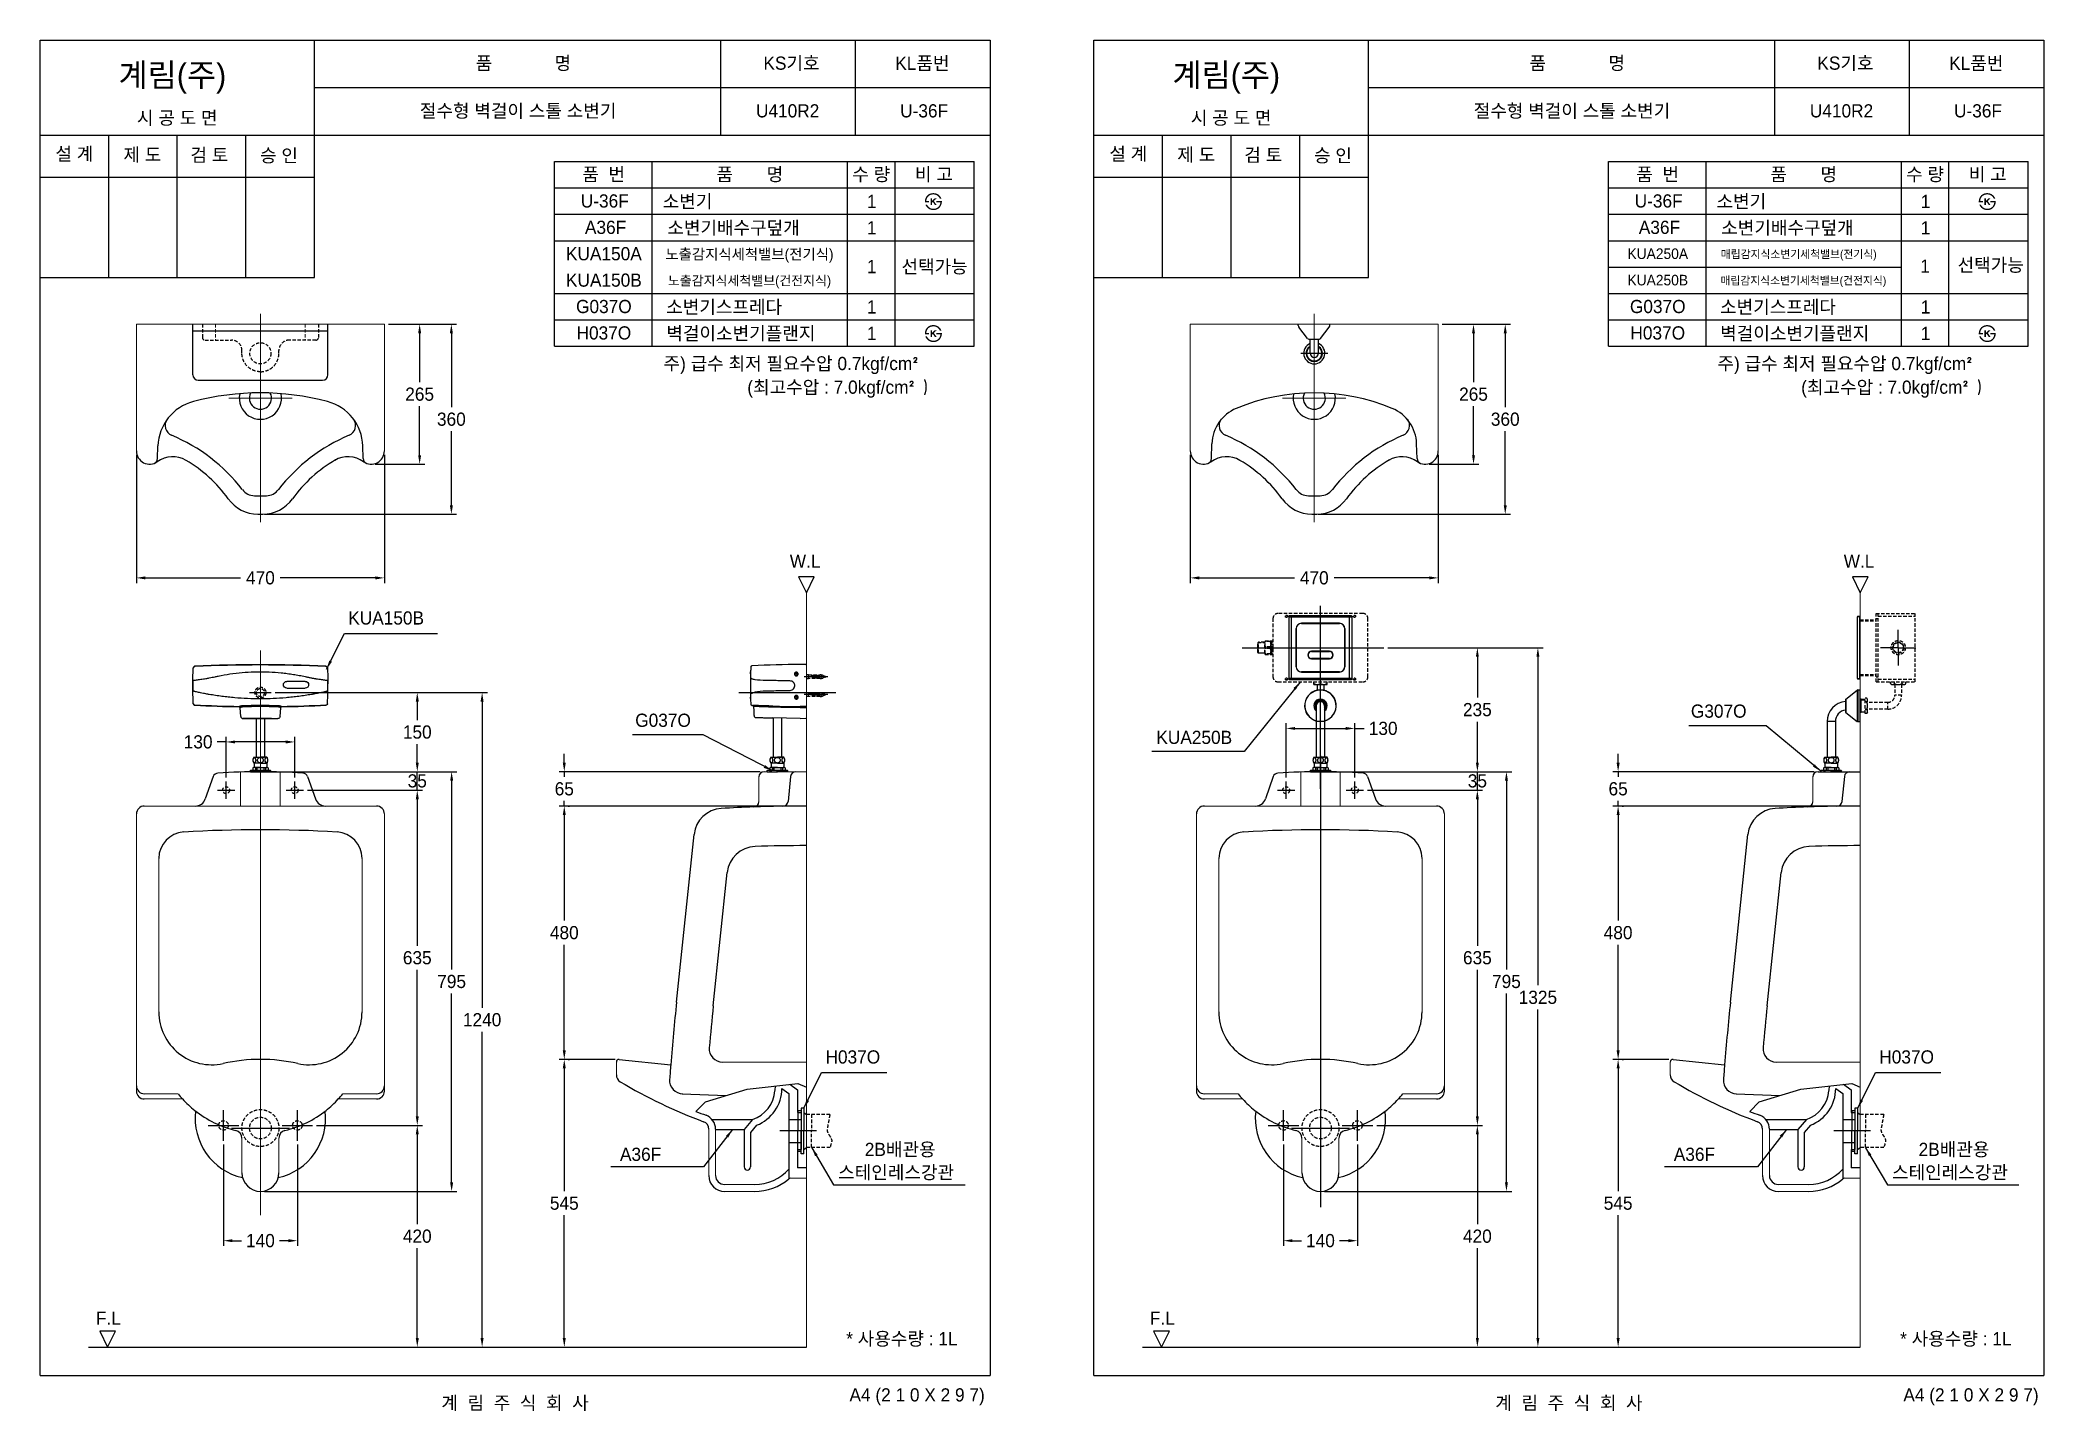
# Model space of a CAD drawing. Header units: millimetres. Extents: x 0 to 3797, y -67 to 2530.
import ezdxf
from ezdxf.enums import TextEntityAlignment as Align
from ezdxf.lldxf.tags import DXFTag

# ---------------------------------------------------------------- set-up
doc = ezdxf.new("R2010")
doc.units = ezdxf.units.MM
doc.linetypes.add('DASHED2', pattern=[9.525, 6.35, -3.175])
for name, color, linetype in [('TEXT', 7, 'Continuous'), ('내부선 및 부속', 4, 'Continuous'), ('도각라인', 255, 'Continuous'), ('외형선', 3, 'Continuous'), ('점선', 6, 'DASHED2'), ('중심선', 1, 'DASHED'), ('치수선', 7, 'Continuous')]:
    doc.layers.add(name, color=color, linetype=linetype)
doc.styles.add('____', font='')
doc.styles.add('타이틀', font='H2GTRM.TTF', dxfattribs={"height": 25})
doc.styles.get('____').set_extended_font_data('굴림')
tags = doc.linetypes.add('DASHDOT', pattern=[70, 31, -13, 13, -13]).pattern_tags.tags
tags[10:11] = [DXFTag(74, 4), DXFTag(75, 0), DXFTag(340, '0'), DXFTag(46, 0.0), DXFTag(50, 0.0), DXFTag(44, 0.0), DXFTag(45, 0.0)]
tags[8:9] = [DXFTag(74, 4), DXFTag(75, 0), DXFTag(340, '0'), DXFTag(46, 0.0), DXFTag(50, 0.0), DXFTag(44, 0.0), DXFTag(45, 0.0)]
tags[6:7] = [DXFTag(74, 4), DXFTag(75, 0), DXFTag(340, '0'), DXFTag(46, 0.0), DXFTag(50, 0.0), DXFTag(44, 0.0), DXFTag(45, 0.0)]
tags[4:5] = [DXFTag(74, 4), DXFTag(75, 0), DXFTag(340, '0'), DXFTag(46, 0.0), DXFTag(50, 0.0), DXFTag(44, 0.0), DXFTag(45, 0.0)]
tags = doc.linetypes.add('DASHED', pattern=[25.72, 12.86, -12.86]).pattern_tags.tags
tags[6:7] = [DXFTag(74, 4), DXFTag(75, 0), DXFTag(340, '0'), DXFTag(46, 0.0), DXFTag(50, 0.0), DXFTag(44, 0.0), DXFTag(45, 0.0)]
tags[4:5] = [DXFTag(74, 4), DXFTag(75, 0), DXFTag(340, '0'), DXFTag(46, 0.0), DXFTag(50, 0.0), DXFTag(44, 0.0), DXFTag(45, 0.0)]
doc.dimstyles.new('MSADIM', dxfattribs={"dimtxt": 33, "dimasz": 17, "dimexe": 10, "dimexo": 7.5, "dimgap": 10, "dimtad": 0, "dimtih": 1, "dimtoh": 1, "dimdec": 0, "dimzin": 1, "dimdsep": 46, "dimtxsty": '____', "dimcen": 11.25, "dimadec": 0, "dimazin": 0, "dimtfac": 1, "dimtdec": 0, "dimtix": 1, "dimtmove": 0, "dimatfit": 3, "dimfxl": 0, "dimtolj": 1, "dimtzin": 1, "dimarcsym": 0})

msp = doc.modelspace()

# ---------------------------------------------------------------- texts
at = {"layer": 'TEXT', "style": '타이틀'}
for p in [(148.7, 2441.8), (2145.6, 2441.8)]:
    msp.add_text('계림(주)', height=44, dxfattribs=at).set_placement(p)
for s, height, p in [('품             명', 25, (915.7, 2486.4)), ('KS기호', 25, (1423.8, 2486.3)), ('KL품번', 25, (1671.8, 2486.1)), ('품             명', 25, (2912.6, 2486.4)), ('KS기호', 25, (3420.8, 2486.3)), ('KL품번', 25, (3668.7, 2486.1)), ('시 공 도 면', 25, (259.9, 2382.7)), ('절수형 벽걸이 스톨 소변기', 25, (905.8, 2396)), ('U410R2', 25, (1416.5, 2396)), ('U-36F', 25, (1675.1, 2396)), ('시 공 도 면', 25, (2256.8, 2382.7)), ('절수형 벽걸이 스톨 소변기', 25, (2902.7, 2396)), ('U410R2', 25, (3413.4, 2396)), ('U-36F', 25, (3672, 2396)), ('설 계', 25, (65, 2314.6)), ('제 도', 25, (193.8, 2312.9)), ('검 토', 25, (320.8, 2312.3)), ('승 인', 25, (452.7, 2311.4)), ('설 계', 25, (2062, 2314.6)), ('제 도', 25, (2190.7, 2312.9)), ('검 토', 25, (2317.7, 2312.3)), ('승 인', 25, (2449.7, 2311.4)), ('품  번', 25, (1067.9, 2275.7)), ('품       명', 25, (1344.8, 2275.7)), ('수 량', 25, (1574.8, 2275.7)), ('비 고', 25, (1693.6, 2275.7)), ('품  번', 25, (3064.9, 2275.7)), ('품       명', 25, (3341.7, 2275.7)), ('수 량', 25, (3571.7, 2275.7)), ('비 고', 25, (3690.5, 2275.7)), ('U-36F', 25, (1070, 2225.3)), ('소변기', 25, (1226.7, 2224.4)), ('1', 25, (1575.7, 2224.4)), ('U-36F', 25, (3066.9, 2225.3)), ('소변기', 25, (3223.6, 2224.4)), ('1', 25, (3572.7, 2224.4)), ('A36F', 25, (1071.5, 2175.3)), ('소변기배수구덮개', 25, (1314, 2174.4)), ('1', 25, (1575.7, 2174.4)), ('A36F', 25, (3068.4, 2175.3)), ('소변기배수구덮개', 25, (3311, 2174.4)), ('1', 25, (3572.7, 2174.4)), ('KUA150A', 25, (1068.3, 2125.3)), ('노출감지식세척밸브(전기식)', 20, (1344.2, 2124.4)), ('KUA250A', 20, (3065.2, 2125.3)), ('매립감지식소변기세척밸브(전기식)', 15, (3332.3, 2124.4)), ('1', 25, (1575.7, 2100.9)), ('선택가능', 25, (1695, 2100.9)), ('1', 25, (3571.6, 2101.8)), ('선택가능', 25, (3696.1, 2103.9)), ('KUA150B', 25, (1068.3, 2075.3)), ('노출감지식세척밸브(건전지식)', 18, (1344.2, 2074.4)), ('KUA250B', 20, (3065.2, 2075.3)), ('매립감지식소변기세척밸브(건전지식)', 15, (3341.1, 2074.4)), ('G037O', 25, (1068.3, 2025.3)), ('소변기스프레다', 25, (1296.2, 2024.4)), ('1', 25, (1575.7, 2024.4)), ('G037O', 25, (3065.2, 2025.3)), ('소변기스프레다', 25, (3293.1, 2024.4)), ('1', 25, (3572.7, 2024.4)), ('H037O', 25, (1068.3, 1975.3)), ('벽걸이소변기플랜지', 25, (1327.8, 1974.4)), ('1', 25, (1575.7, 1974.4)), ('H037O', 25, (3065.2, 1975.3)), ('벽걸이소변기플랜지', 25, (3324.7, 1974.4)), ('1', 25, (3572.7, 1974.4)), ('* 사용수량 : 1L', 25, (1633, 69.8)), ('* 사용수량 : 1L', 25, (3629.9, 69.8)), ('계  림  주  식  회  사', 25, (900, -51.7)), ('계  림  주  식  회  사', 25, (2896.9, -51.7))]:
    msp.add_text(s, height=height, dxfattribs=at).set_placement(p, align=Align.MIDDLE_CENTER)
for s, p in [('W.L', (1449.6, 1542.9)), ('W.L', (3446.6, 1542.9)), ('F.L', (129.5, 108.7)), ('F.L', (2126.4, 108.7))]:
    msp.add_text(s, height=25, dxfattribs=at).set_placement(p, align=Align.MIDDLE)
for p in [(1790, -36.5), (3786.9, -36.5)]:
    msp.add_text('A4 (2 1 0 X 2 9 7)', height=25, dxfattribs=at).set_placement(p, align=Align.MIDDLE_RIGHT)
at = {"layer": 'TEXT', "char_height": 25, "attachment_point": 1, "line_spacing_factor": 0.963855, "style": '타이틀'}
for s, insert, width in [('\\A1;주) 급수 최저 필요수압 0.7kgf/cm{\\fISOCPEUR|b0|i0|c0|p34;² }', (1181.3, 1929.8), 571.731), ('\\A1;주) 급수 최저 필요수압 0.7kgf/cm{\\fISOCPEUR|b0|i0|c0|p34;² }', (3178.3, 1929.8), 571.731), ('\\A1;(최고수압 : 7.0kgf/cm{\\fISOCPEUR|b0|i0|c0|p34;² )}', (1340.1, 1885), 571.731), ('\\A1;(최고수압 : 7.0kgf/cm{\\fISOCPEUR|b0|i0|c0|p34;² )}', (3337, 1885), 571.731), ('\\A1;KUA150B', (583.9, 1447.8), 380.447), ('\\A1;G037O', (1127.7, 1254), 380.447), ('\\A1;G307O', (3128, 1271.3), 380.447), ('\\A1;KUA250B', (2115.1, 1221.6), 380.447), ('\\A1;H037O', (1488.2, 616.2), 380.447), ('\\A1;H037O', (3485, 616.2), 380.447), ('\\A1;A36F', (1098.8, 431.8), 380.447), ('\\A1;2B배관용', (1562.7, 441), 380.447), ('\\A1;A36F', (3095.6, 431.8), 380.447), ('\\A1;2B배관용', (3559.5, 441), 380.447), ('\\A1;스테인레스강관', (1512.2, 397.5), 380.447), ('\\A1;스테인레스강관', (3509.1, 397.5), 380.447)]:
    msp.add_mtext(s, dxfattribs=dict(at, insert=insert, width=width))

# ---------------------------------------------------------------- blocks, each defined once
blk = doc.blocks.new('*D5')
at = {"layer": '치수선', "color": 0, "linetype": 'Continuous', "lineweight": -2}
for p, q in [((660, 1991.7), (729.2, 1991.7)), ((719.2, 1974.7), (719.2, 1881.9)), ((719.2, 1743.6), (719.2, 1836.3)), ((635, 1726.6), (729.2, 1726.6))]:
    blk.add_line(p, q, dxfattribs=at)
at = {"layer": '치수선', "color": 0, "linetype": 'Continuous'}
for points in [[(716.4, 1974.7), (722, 1974.7), (719.2, 1991.7)], [(716.4, 1743.6), (722, 1743.6), (719.2, 1726.6)]]:
    blk.add_solid(points, dxfattribs=at)
at = {"layer": '치수선', "color": 0, "linetype": 'Continuous', "insert": (719.2, 1859.1), "char_height": 25, "attachment_point": 5, "style": '____'}
blk.add_mtext('\\A1;265', dxfattribs=at)
blk = doc.blocks.new('*D6')
at = {"layer": '치수선', "color": 0, "linetype": 'Continuous', "lineweight": -2}
for p, q in [((660, 1991.7), (789.3, 1991.7)), ((779.3, 1974.7), (779.3, 1834.5)), ((779.3, 1648.7), (779.3, 1788.9)), ((425, 1631.7), (789.3, 1631.7))]:
    blk.add_line(p, q, dxfattribs=at)
at = {"layer": '치수선', "color": 0, "linetype": 'Continuous'}
for points in [[(776.5, 1974.7), (782.2, 1974.7), (779.3, 1991.7)], [(776.5, 1648.7), (782.2, 1648.7), (779.3, 1631.7)]]:
    blk.add_solid(points, dxfattribs=at)
at = {"layer": '치수선', "color": 0, "linetype": 'Continuous', "insert": (779.3, 1811.7), "char_height": 25, "attachment_point": 5, "style": '____'}
blk.add_mtext('\\A1;360', dxfattribs=at)
blk = doc.blocks.new('*D7')
at = {"layer": '치수선', "color": 0, "linetype": 'Continuous', "lineweight": -2}
for p, q in [((182.5, 1744.1), (182.5, 1501.2)), ((652.5, 1744.1), (652.5, 1501.2)), ((199.5, 1511.2), (379.8, 1511.2)), ((635.5, 1511.2), (455.1, 1511.2))]:
    blk.add_line(p, q, dxfattribs=at)
at = {"layer": '치수선', "color": 0, "linetype": 'Continuous'}
for points in [[(199.5, 1514), (199.5, 1508.3), (182.5, 1511.2)], [(635.5, 1514), (635.5, 1508.3), (652.5, 1511.2)]]:
    blk.add_solid(points, dxfattribs=at)
at = {"layer": '치수선', "color": 0, "linetype": 'Continuous', "insert": (417.5, 1511.2), "char_height": 25, "attachment_point": 5, "style": '____'}
blk.add_mtext('\\A1;470', dxfattribs=at)
blk = doc.blocks.new('*D1')
at = {"layer": '치수선', "color": 0, "linetype": 'Continuous', "lineweight": -2}
for p, q in [((425, 1144), (789.8, 1144)), ((779.8, 1127), (779.8, 769.4)), ((779.8, 366), (779.8, 723.7)), ((425, 349), (789.8, 349))]:
    blk.add_line(p, q, dxfattribs=at)
at = {"layer": '치수선', "color": 0, "linetype": 'Continuous'}
for points in [[(777, 1127), (782.7, 1127), (779.8, 1144)], [(777, 366), (782.7, 366), (779.8, 349)]]:
    blk.add_solid(points, dxfattribs=at)
at = {"layer": '치수선', "color": 0, "linetype": 'Continuous', "insert": (779.8, 746.5), "char_height": 25, "attachment_point": 5, "style": '____'}
blk.add_mtext('\\A1;795', dxfattribs=at)
blk = doc.blocks.new('*D2')
at = {"layer": '치수선', "color": 0, "linetype": 'Continuous', "lineweight": -2}
for p, q in [((506.5, 1109), (724.7, 1109)), ((714.7, 1092), (714.7, 814.4)), ((714.7, 491), (714.7, 768.7)), ((524, 474), (724.7, 474))]:
    blk.add_line(p, q, dxfattribs=at)
at = {"layer": '치수선', "color": 0, "linetype": 'Continuous'}
for points in [[(711.9, 1092), (717.6, 1092), (714.7, 1109)], [(711.9, 491), (717.6, 491), (714.7, 474)]]:
    blk.add_solid(points, dxfattribs=at)
at = {"layer": '치수선', "color": 0, "linetype": 'Continuous', "insert": (714.7, 791.5), "char_height": 25, "attachment_point": 5, "style": '____'}
blk.add_mtext('\\A1;635', dxfattribs=at)
blk = doc.blocks.new('*D3')
at = {"layer": '치수선', "color": 0, "linetype": 'Continuous', "lineweight": -2}
for p, q in [((714.7, 1161), (714.7, 1178)), ((425, 1144), (724.7, 1144)), ((714.7, 1109), (714.7, 1144)), ((506.5, 1109), (724.7, 1109)), ((714.7, 1092), (714.7, 1075))]:
    blk.add_line(p, q, dxfattribs=at)
at = {"layer": '치수선', "color": 0, "linetype": 'Continuous'}
for points in [[(711.9, 1161), (717.6, 1161), (714.7, 1144)], [(711.9, 1092), (717.6, 1092), (714.7, 1109)]]:
    blk.add_solid(points, dxfattribs=at)
at = {"layer": '치수선', "color": 0, "linetype": 'Continuous', "insert": (714.7, 1126.5), "char_height": 25, "attachment_point": 5, "style": '____'}
blk.add_mtext('\\A1;35', dxfattribs=at)
blk = doc.blocks.new('*D4')
at = {"layer": '치수선', "color": 0, "linetype": 'Continuous', "lineweight": -2}
for p, q in [((352.5, 1200.4), (335.5, 1200.4)), ((352.5, 1133), (352.5, 1210.4)), ((465.5, 1200.4), (369.5, 1200.4)), ((482.5, 1133), (482.5, 1210.4))]:
    blk.add_line(p, q, dxfattribs=at)
at = {"layer": '치수선', "color": 0, "linetype": 'Continuous'}
for points in [[(369.5, 1203.2), (369.5, 1197.5), (352.5, 1200.4)], [(465.5, 1203.2), (465.5, 1197.5), (482.5, 1200.4)]]:
    blk.add_solid(points, dxfattribs=at)
at = {"layer": '치수선', "color": 0, "linetype": 'Continuous', "insert": (299.5, 1200.4), "char_height": 25, "attachment_point": 5, "style": '____'}
blk.add_mtext('\\A1;130', dxfattribs=at)
blk = doc.blocks.new('*D8')
at = {"layer": '치수선', "color": 0, "linetype": 'Continuous', "lineweight": -2}
for p, q in [((445.5, 1294), (724.7, 1294)), ((714.7, 1277), (714.7, 1241.9)), ((714.7, 1161), (714.7, 1196.2)), ((425, 1144), (724.7, 1144))]:
    blk.add_line(p, q, dxfattribs=at)
at = {"layer": '치수선', "color": 0, "linetype": 'Continuous'}
for points in [[(711.9, 1277), (717.6, 1277), (714.7, 1294)], [(711.9, 1161), (717.6, 1161), (714.7, 1144)]]:
    blk.add_solid(points, dxfattribs=at)
at = {"layer": '치수선', "color": 0, "linetype": 'Continuous', "insert": (714.7, 1219), "char_height": 25, "attachment_point": 5, "style": '____'}
blk.add_mtext('\\A1;150', dxfattribs=at)
blk = doc.blocks.new('*D9')
at = {"layer": '치수선', "color": 0, "linetype": 'Continuous', "lineweight": -2}
for p, q in [((524, 474), (724.7, 474)), ((714.7, 457), (714.7, 286.9)), ((714.7, 71), (714.7, 241.2)), ((514, 54), (724.7, 54))]:
    blk.add_line(p, q, dxfattribs=at)
at = {"layer": '치수선', "color": 0, "linetype": 'Continuous'}
for points in [[(711.9, 457), (717.6, 457), (714.7, 474)], [(711.9, 71), (717.6, 71), (714.7, 54)]]:
    blk.add_solid(points, dxfattribs=at)
at = {"layer": '치수선', "color": 0, "linetype": 'Continuous', "insert": (714.7, 264), "char_height": 25, "attachment_point": 5, "style": '____'}
blk.add_mtext('\\A1;420', dxfattribs=at)
blk = doc.blocks.new('*D10')
at = {"layer": '치수선', "color": 0, "linetype": 'Continuous', "lineweight": -2}
for p, q in [((445.5, 1294), (847.6, 1294)), ((837.6, 1277), (837.6, 696.9)), ((837.6, 71), (837.6, 651.2)), ((445.5, 54), (847.6, 54))]:
    blk.add_line(p, q, dxfattribs=at)
at = {"layer": '치수선', "color": 0, "linetype": 'Continuous'}
for points in [[(834.7, 1277), (840.4, 1277), (837.6, 1294)], [(834.7, 71), (840.4, 71), (837.6, 54)]]:
    blk.add_solid(points, dxfattribs=at)
at = {"layer": '치수선', "color": 0, "linetype": 'Continuous', "insert": (837.6, 674), "char_height": 25, "attachment_point": 5, "style": '____'}
blk.add_mtext('\\A1;1240', dxfattribs=at)
blk = doc.blocks.new('*D27')
at = {"layer": '치수선', "color": 0, "linetype": 'Continuous', "lineweight": -2}
for p, q in [((2656.9, 1991.7), (2726.1, 1991.7)), ((2716.1, 1974.7), (2716.1, 1881.9)), ((2716.1, 1743.6), (2716.1, 1836.3)), ((2631.9, 1726.6), (2726.1, 1726.6))]:
    blk.add_line(p, q, dxfattribs=at)
at = {"layer": '치수선', "color": 0, "linetype": 'Continuous'}
for points in [[(2713.3, 1974.7), (2718.9, 1974.7), (2716.1, 1991.7)], [(2713.3, 1743.6), (2718.9, 1743.6), (2716.1, 1726.6)]]:
    blk.add_solid(points, dxfattribs=at)
at = {"layer": '치수선', "color": 0, "linetype": 'Continuous', "insert": (2716.1, 1859.1), "char_height": 25, "attachment_point": 5, "style": '____'}
blk.add_mtext('\\A1;265', dxfattribs=at)
blk = doc.blocks.new('*D28')
at = {"layer": '치수선', "color": 0, "linetype": 'Continuous', "lineweight": -2}
for p, q in [((2656.9, 1991.7), (2786.2, 1991.7)), ((2776.2, 1974.7), (2776.2, 1834.5)), ((2776.2, 1648.7), (2776.2, 1788.9)), ((2421.9, 1631.7), (2786.2, 1631.7))]:
    blk.add_line(p, q, dxfattribs=at)
at = {"layer": '치수선', "color": 0, "linetype": 'Continuous'}
for points in [[(2773.4, 1974.7), (2779.1, 1974.7), (2776.2, 1991.7)], [(2773.4, 1648.7), (2779.1, 1648.7), (2776.2, 1631.7)]]:
    blk.add_solid(points, dxfattribs=at)
at = {"layer": '치수선', "color": 0, "linetype": 'Continuous', "insert": (2776.2, 1811.7), "char_height": 25, "attachment_point": 5, "style": '____'}
blk.add_mtext('\\A1;360', dxfattribs=at)
blk = doc.blocks.new('*D29')
at = {"layer": '치수선', "color": 0, "linetype": 'Continuous', "lineweight": -2}
for p, q in [((2179.4, 1744.1), (2179.4, 1501.2)), ((2649.4, 1744.1), (2649.4, 1501.2)), ((2196.4, 1511.2), (2376.7, 1511.2)), ((2632.4, 1511.2), (2452, 1511.2))]:
    blk.add_line(p, q, dxfattribs=at)
at = {"layer": '치수선', "color": 0, "linetype": 'Continuous'}
for points in [[(2196.4, 1514), (2196.4, 1508.3), (2179.4, 1511.2)], [(2632.4, 1514), (2632.4, 1508.3), (2649.4, 1511.2)]]:
    blk.add_solid(points, dxfattribs=at)
at = {"layer": '치수선', "color": 0, "linetype": 'Continuous', "insert": (2414.4, 1511.2), "char_height": 25, "attachment_point": 5, "style": '____'}
blk.add_mtext('\\A1;470', dxfattribs=at)
blk = doc.blocks.new('*D30')
at = {"layer": '치수선', "color": 0, "linetype": 'Continuous', "lineweight": -2}
for p, q in [((347.5, 437.5), (347.5, 245.6)), ((487.5, 437.5), (487.5, 245.6)), ((364.5, 255.6), (381.5, 255.6)), ((470.5, 255.6), (453.4, 255.6))]:
    blk.add_line(p, q, dxfattribs=at)
at = {"layer": '치수선', "color": 0, "linetype": 'Continuous'}
for points in [[(364.5, 258.4), (364.5, 252.7), (347.5, 255.6)], [(470.5, 258.4), (470.5, 252.7), (487.5, 255.6)]]:
    blk.add_solid(points, dxfattribs=at)
at = {"layer": '치수선', "color": 0, "linetype": 'Continuous', "insert": (417.5, 255.6), "char_height": 25, "attachment_point": 5, "style": '____'}
blk.add_mtext('\\A1;140', dxfattribs=at)
blk = doc.blocks.new('*D33')
at = {"layer": '치수선', "color": 0, "linetype": 'Continuous', "lineweight": -2}
for p, q in [((1444.5, 1079), (983.3, 1079)), ((993.3, 1062), (993.3, 861.9)), ((993.3, 616), (993.3, 816.2)), ((1089.5, 599), (983.3, 599))]:
    blk.add_line(p, q, dxfattribs=at)
at = {"layer": '치수선', "color": 0, "linetype": 'Continuous'}
for points in [[(990.4, 1062), (996.1, 1062), (993.3, 1079)], [(990.4, 616), (996.1, 616), (993.3, 599)]]:
    blk.add_solid(points, dxfattribs=at)
at = {"layer": '치수선', "color": 0, "linetype": 'Continuous', "insert": (993.3, 839), "char_height": 25, "attachment_point": 5, "style": '____'}
blk.add_mtext('\\A1;480', dxfattribs=at)
blk = doc.blocks.new('*D32')
at = {"layer": '치수선', "color": 0, "linetype": 'Continuous', "lineweight": -2}
for p, q in [((993.3, 1161), (993.3, 1178)), ((1364.5, 1144), (983.3, 1144)), ((993.3, 1144), (993.3, 1134.4)), ((993.3, 1079), (993.3, 1088.7)), ((1000.8, 1079), (1003.3, 1079)), ((993.3, 1062), (993.3, 1045))]:
    blk.add_line(p, q, dxfattribs=at)
at = {"layer": '치수선', "color": 0, "linetype": 'Continuous'}
for points in [[(990.4, 1161), (996.1, 1161), (993.3, 1144)], [(990.4, 1062), (996.1, 1062), (993.3, 1079)]]:
    blk.add_solid(points, dxfattribs=at)
at = {"layer": '치수선', "color": 0, "linetype": 'Continuous', "insert": (993.3, 1111.5), "char_height": 25, "attachment_point": 5, "style": '____'}
blk.add_mtext('\\A1;65', dxfattribs=at)
blk = doc.blocks.new('*D31')
at = {"layer": '치수선', "color": 0, "linetype": 'Continuous', "lineweight": -2}
for p, q in [((993.3, 582), (993.3, 349.4)), ((1000.8, 599), (1003.3, 599)), ((993.3, 71), (993.3, 303.7)), ((1000.8, 54), (1003.3, 54))]:
    blk.add_line(p, q, dxfattribs=at)
at = {"layer": '치수선', "color": 0, "linetype": 'Continuous'}
for points in [[(990.4, 582), (996.1, 582), (993.3, 599)], [(990.4, 71), (996.1, 71), (993.3, 54)]]:
    blk.add_solid(points, dxfattribs=at)
at = {"layer": '치수선', "color": 0, "linetype": 'Continuous', "insert": (993.3, 326.5), "char_height": 25, "attachment_point": 5, "style": '____'}
blk.add_mtext('\\A1;545', dxfattribs=at)
blk = doc.blocks.new('*D34')
at = {"layer": '치수선', "color": 0, "linetype": 'Continuous', "lineweight": -2}
for p, q in [((3441.4, 1079), (2980.1, 1079)), ((2990.1, 1062), (2990.1, 861.9)), ((2990.1, 616), (2990.1, 816.2)), ((3086.4, 599), (2980.1, 599))]:
    blk.add_line(p, q, dxfattribs=at)
at = {"layer": '치수선', "color": 0, "linetype": 'Continuous'}
for points in [[(2987.3, 1062), (2993, 1062), (2990.1, 1079)], [(2987.3, 616), (2993, 616), (2990.1, 599)]]:
    blk.add_solid(points, dxfattribs=at)
at = {"layer": '치수선', "color": 0, "linetype": 'Continuous', "insert": (2990.1, 839), "char_height": 25, "attachment_point": 5, "style": '____'}
blk.add_mtext('\\A1;480', dxfattribs=at)
blk = doc.blocks.new('*D35')
at = {"layer": '치수선', "color": 0, "linetype": 'Continuous', "lineweight": -2}
for p, q in [((2990.1, 1161), (2990.1, 1178)), ((3361.4, 1144), (2980.1, 1144)), ((2990.1, 1144), (2990.1, 1134.4)), ((2990.1, 1079), (2990.1, 1088.7)), ((2997.6, 1079), (3000.1, 1079)), ((2990.1, 1062), (2990.1, 1045))]:
    blk.add_line(p, q, dxfattribs=at)
at = {"layer": '치수선', "color": 0, "linetype": 'Continuous'}
for points in [[(2987.3, 1161), (2993, 1161), (2990.1, 1144)], [(2987.3, 1062), (2993, 1062), (2990.1, 1079)]]:
    blk.add_solid(points, dxfattribs=at)
at = {"layer": '치수선', "color": 0, "linetype": 'Continuous', "insert": (2990.1, 1111.5), "char_height": 25, "attachment_point": 5, "style": '____'}
blk.add_mtext('\\A1;65', dxfattribs=at)
blk = doc.blocks.new('*D36')
at = {"layer": '치수선', "color": 0, "linetype": 'Continuous', "lineweight": -2}
for p, q in [((2990.1, 582), (2990.1, 349.4)), ((2997.6, 599), (3000.1, 599)), ((2990.1, 71), (2990.1, 303.7)), ((2997.6, 54), (3000.1, 54))]:
    blk.add_line(p, q, dxfattribs=at)
at = {"layer": '치수선', "color": 0, "linetype": 'Continuous'}
for points in [[(2987.3, 582), (2993, 582), (2990.1, 599)], [(2987.3, 71), (2993, 71), (2990.1, 54)]]:
    blk.add_solid(points, dxfattribs=at)
at = {"layer": '치수선', "color": 0, "linetype": 'Continuous', "insert": (2990.1, 326.5), "char_height": 25, "attachment_point": 5, "style": '____'}
blk.add_mtext('\\A1;545', dxfattribs=at)
blk = doc.blocks.new('*D40')
at = {"layer": '치수선', "color": 0, "linetype": 'Continuous', "lineweight": -2}
for p, q in [((2356.1, 437.5), (2356.1, 245.6)), ((2496.1, 437.5), (2496.1, 245.6)), ((2373.1, 255.6), (2390.2, 255.6)), ((2479.1, 255.6), (2462, 255.6))]:
    blk.add_line(p, q, dxfattribs=at)
at = {"layer": '치수선', "color": 0, "linetype": 'Continuous'}
for points in [[(2373.1, 258.4), (2373.1, 252.7), (2356.1, 255.6)], [(2479.1, 258.4), (2479.1, 252.7), (2496.1, 255.6)]]:
    blk.add_solid(points, dxfattribs=at)
at = {"layer": '치수선', "color": 0, "linetype": 'Continuous', "insert": (2426.1, 255.6), "char_height": 25, "attachment_point": 5, "style": '____'}
blk.add_mtext('\\A1;140', dxfattribs=at)
blk = doc.blocks.new('*D41')
at = {"layer": '치수선', "color": 0, "linetype": 'Continuous', "lineweight": -2}
for p, q in [((2433.6, 1144), (2788.5, 1144)), ((2778.5, 1127), (2778.5, 769.4)), ((2778.5, 366), (2778.5, 723.7)), ((2433.6, 349), (2788.5, 349))]:
    blk.add_line(p, q, dxfattribs=at)
at = {"layer": '치수선', "color": 0, "linetype": 'Continuous'}
for points in [[(2775.7, 1127), (2781.3, 1127), (2778.5, 1144)], [(2775.7, 366), (2781.3, 366), (2778.5, 349)]]:
    blk.add_solid(points, dxfattribs=at)
at = {"layer": '치수선', "color": 0, "linetype": 'Continuous', "insert": (2778.5, 746.5), "char_height": 25, "attachment_point": 5, "style": '____'}
blk.add_mtext('\\A1;795', dxfattribs=at)
blk = doc.blocks.new('*D42')
at = {"layer": '치수선', "color": 0, "linetype": 'Continuous', "lineweight": -2}
for p, q in [((2515.1, 1109), (2733.4, 1109)), ((2723.4, 1092), (2723.4, 814.4)), ((2723.4, 491), (2723.4, 768.7)), ((2532.6, 474), (2733.4, 474))]:
    blk.add_line(p, q, dxfattribs=at)
at = {"layer": '치수선', "color": 0, "linetype": 'Continuous'}
for points in [[(2720.6, 1092), (2726.2, 1092), (2723.4, 1109)], [(2720.6, 491), (2726.2, 491), (2723.4, 474)]]:
    blk.add_solid(points, dxfattribs=at)
at = {"layer": '치수선', "color": 0, "linetype": 'Continuous', "insert": (2723.4, 791.5), "char_height": 25, "attachment_point": 5, "style": '____'}
blk.add_mtext('\\A1;635', dxfattribs=at)
blk = doc.blocks.new('*D43')
at = {"layer": '치수선', "color": 0, "linetype": 'Continuous', "lineweight": -2}
for p, q in [((2723.4, 1161), (2723.4, 1178)), ((2433.6, 1144), (2733.4, 1144)), ((2723.4, 1109), (2723.4, 1144)), ((2515.1, 1109), (2733.4, 1109)), ((2723.4, 1092), (2723.4, 1075))]:
    blk.add_line(p, q, dxfattribs=at)
at = {"layer": '치수선', "color": 0, "linetype": 'Continuous'}
for points in [[(2720.6, 1161), (2726.2, 1161), (2723.4, 1144)], [(2720.6, 1092), (2726.2, 1092), (2723.4, 1109)]]:
    blk.add_solid(points, dxfattribs=at)
at = {"layer": '치수선', "color": 0, "linetype": 'Continuous', "insert": (2723.4, 1126.5), "char_height": 25, "attachment_point": 5, "style": '____'}
blk.add_mtext('\\A1;35', dxfattribs=at)
blk = doc.blocks.new('*D44')
at = {"layer": '치수선', "color": 0, "linetype": 'Continuous', "lineweight": -2}
for p, q in [((2361.1, 1133), (2361.1, 1236)), ((2378.1, 1226), (2474.1, 1226)), ((2491.1, 1133), (2491.1, 1236)), ((2491.1, 1226), (2509, 1226))]:
    blk.add_line(p, q, dxfattribs=at)
at = {"layer": '치수선', "color": 0, "linetype": 'Continuous'}
for points in [[(2378.1, 1228.8), (2378.1, 1223.2), (2361.1, 1226)], [(2474.1, 1228.8), (2474.1, 1223.2), (2491.1, 1226)]]:
    blk.add_solid(points, dxfattribs=at)
at = {"layer": '치수선', "color": 0, "linetype": 'Continuous', "insert": (2544.9, 1226), "char_height": 25, "attachment_point": 5, "style": '____'}
blk.add_mtext('\\A1;130', dxfattribs=at)
blk = doc.blocks.new('*D37')
at = {"layer": '치수선', "color": 0, "linetype": 'Continuous', "lineweight": -2}
for p, q in [((2553.6, 1379), (2733.4, 1379)), ((2723.4, 1362), (2723.4, 1284.4)), ((2723.4, 1161), (2723.4, 1238.7)), ((2433.6, 1144), (2733.4, 1144))]:
    blk.add_line(p, q, dxfattribs=at)
at = {"layer": '치수선', "color": 0, "linetype": 'Continuous'}
for points in [[(2720.6, 1362), (2726.2, 1362), (2723.4, 1379)], [(2720.6, 1161), (2726.2, 1161), (2723.4, 1144)]]:
    blk.add_solid(points, dxfattribs=at)
at = {"layer": '치수선', "color": 0, "linetype": 'Continuous', "insert": (2723.4, 1261.5), "char_height": 25, "attachment_point": 5, "style": '____'}
blk.add_mtext('\\A1;235', dxfattribs=at)
blk = doc.blocks.new('*D38')
at = {"layer": '치수선', "color": 0, "linetype": 'Continuous', "lineweight": -2}
for p, q in [((2723.4, 457), (2723.4, 286.9)), ((2730.9, 474), (2733.4, 474)), ((2723.4, 71), (2723.4, 241.2)), ((2730.9, 54), (2733.4, 54))]:
    blk.add_line(p, q, dxfattribs=at)
at = {"layer": '치수선', "color": 0, "linetype": 'Continuous'}
for points in [[(2720.6, 457), (2726.2, 457), (2723.4, 474)], [(2720.6, 71), (2726.2, 71), (2723.4, 54)]]:
    blk.add_solid(points, dxfattribs=at)
at = {"layer": '치수선', "color": 0, "linetype": 'Continuous', "insert": (2723.4, 264), "char_height": 25, "attachment_point": 5, "style": '____'}
blk.add_mtext('\\A1;420', dxfattribs=at)
blk = doc.blocks.new('*D39')
at = {"layer": '치수선', "color": 0, "linetype": 'Continuous', "lineweight": -2}
for p, q in [((2553.6, 1379), (2848.1, 1379)), ((2838.1, 1362), (2838.1, 739.4)), ((2838.1, 71), (2838.1, 693.7)), ((2454.1, 54), (2848.1, 54))]:
    blk.add_line(p, q, dxfattribs=at)
at = {"layer": '치수선', "color": 0, "linetype": 'Continuous'}
for points in [[(2835.3, 1362), (2840.9, 1362), (2838.1, 1379)], [(2835.3, 71), (2840.9, 71), (2838.1, 54)]]:
    blk.add_solid(points, dxfattribs=at)
at = {"layer": '치수선', "color": 0, "linetype": 'Continuous', "insert": (2838.1, 716.5), "char_height": 25, "attachment_point": 5, "style": '____'}
blk.add_mtext('\\A1;1325', dxfattribs=at)

# ---------------------------------------------------------------- dimensions: what is measured, and where the dimension line sits
at = {"layer": '치수선', "linetype": 'Continuous'}
for base, p1, p2, picture, middle in [((779.3, 1991.7), (417.5, 1631.7), (652.5, 1991.7), '*D6', (779.3, 1811.7)), ((719.2, 1991.7), (627.5, 1726.6), (652.5, 1991.7), '*D5', (719.2, 1859.1)), ((2776.2, 1991.7), (2414.4, 1631.7), (2649.4, 1991.7), '*D28', (2776.2, 1811.7)), ((2716.1, 1991.7), (2624.4, 1726.6), (2649.4, 1991.7), '*D27', (2716.1, 1859.1)), ((2723.4, 1379), (2426.1, 1144), (2546.1, 1379), '*D37', (2723.4, 1261.5)), ((2838.1, 54), (2546.1, 1379), (2446.6, 54), '*D39', (2838.1, 716.5)), ((714.7, 1294), (417.5, 1144), (438, 1294), '*D8', (714.7, 1219)), ((837.6, 54), (438, 1294), (438, 54), '*D10', (837.6, 674)), ((714.7, 1144), (499, 1109), (417.5, 1144), '*D3', (714.7, 1126.5)), ((993.3, 1079), (1372, 1144), (993.3, 1079), '*D32', (993.3, 1111.5)), ((2723.4, 1144), (2507.6, 1109), (2426.1, 1144), '*D43', (2723.4, 1126.5)), ((2990.1, 1079), (3368.9, 1144), (2990.1, 1079), '*D35', (2990.1, 1111.5)), ((779.8, 349), (417.5, 1144), (417.5, 349), '*D1', (779.8, 746.5)), ((2778.5, 349), (2426.1, 1144), (2426.1, 349), '*D41', (2778.5, 746.5)), ((714.7, 1109), (516.5, 474), (499, 1109), '*D2', (714.7, 791.5)), ((2723.4, 1109), (2525.1, 474), (2507.6, 1109), '*D42', (2723.4, 791.5)), ((993.3, 599), (1452, 1079), (1097, 599), '*D33', (993.3, 839)), ((2990.1, 599), (3448.9, 1079), (3093.9, 599), '*D34', (2990.1, 839)), ((993.3, 54), (993.3, 599), (993.3, 54), '*D31', (993.3, 326.5)), ((2990.1, 54), (2990.1, 599), (2990.1, 54), '*D36', (2990.1, 326.5)), ((714.7, 54), (516.5, 474), (506.5, 54), '*D9', (714.7, 264)), ((2723.4, 54), (2723.4, 474), (2723.4, 54), '*D38', (2723.4, 264))]:
    dim = msp.add_linear_dim(base=base, p1=p1, p2=p2, angle=90, dimstyle='MSADIM', override={"dimtxt": 25}, dxfattribs=at)
    dim.commit()
    dim.dimension.update_dxf_attribs({"geometry": picture, "text_midpoint": middle})
for base, p1, p2, picture, middle in [((652.5, 1511.2), (182.5, 1751.6), (652.5, 1751.6), '*D7', (417.5, 1511.2)), ((2649.4, 1511.2), (2179.4, 1751.6), (2649.4, 1751.6), '*D29', (2414.4, 1511.2))]:
    dim = msp.add_linear_dim(base=base, p1=p1, p2=p2, dimstyle='MSADIM', override={"dimtxt": 25}, dxfattribs=at)
    dim.commit()
    dim.dimension.update_dxf_attribs({"geometry": picture, "text_midpoint": middle})
for base, p1, p2, picture, middle in [((352.5, 1200.4), (482.5, 1125.5), (352.5, 1125.5), '*D4', (299.5, 1200.4)), ((2361.1, 1226), (2491.1, 1125.5), (2361.1, 1125.5), '*D44', (2544.9, 1226)), ((487.5, 255.6), (347.5, 445), (487.5, 445), '*D30', (417.5, 255.6)), ((2496.1, 255.6), (2356.1, 445), (2496.1, 445), '*D40', (2426.1, 255.6))]:
    dim = msp.add_linear_dim(base=base, p1=p1, p2=p2, dimstyle='MSADIM', override={"dimtxt": 25}, dxfattribs=at)
    dim.commit()
    dim.dimension.update_dxf_attribs({"geometry": picture, "text_midpoint": middle, "dimtype": 160})

# ---------------------------------------------------------------- hatches: boundary and pattern name
at = {"layer": 'TEXT'}
for points in [[(1676.6, 2222.8), (1676.6, 2223.2), (1676.6, 2223.6), (1676.5, 2224), (1676.6, 2224.4), (1676.6, 2224.8), (1676.6, 2225.2), (1676.6, 2225.6), (1676.7, 2226), (1676.7, 2226.4), (1676.8, 2226.8), (1676.8, 2227.2), (1676.9, 2227.6), (1677, 2228), (1677.1, 2228.4), (1677.2, 2228.8), (1677.3, 2229.1), (1677.4, 2229.5), (1677.5, 2229.9), (1677.7, 2230.3), (1677.8, 2230.6), (1678, 2231), (1678.1, 2231.4), (1678.3, 2231.7), (1678.5, 2232.1), (1678.7, 2232.4), (1678.9, 2232.7), (1679.1, 2233.1), (1679.3, 2233.4), (1679.5, 2233.7), (1679.7, 2234), (1680, 2234.3), (1680.5, 2234.9), (1680.8, 2235.2), (1681, 2235.5), (1681.3, 2235.8), (1681.6, 2236.1), (1681.9, 2236.4), (1682.2, 2236.6), (1682.5, 2236.9), (1682.8, 2237.1), (1683.2, 2237.4), (1683.5, 2237.6), (1683.8, 2237.8), (1684.2, 2238), (1684.5, 2238.2), (1684.9, 2238.4), (1685.2, 2238.6), (1685.7, 2238.7), (1686.1, 2238.9), (1686.5, 2239.1), (1686.9, 2239.2), (1687.3, 2239.4), (1687.8, 2239.5), (1688.2, 2239.6), (1688.6, 2239.7), (1689.1, 2239.8), (1689.5, 2239.9), (1690, 2239.9), (1690.5, 2240), (1691, 2240), (1691.4, 2240.1), (1691.9, 2240.1), (1692.4, 2240.1), (1693.2, 2240.1), (1693.6, 2240.1), (1693.9, 2240), (1694.3, 2240), (1694.7, 2240), (1695, 2239.9), (1695.4, 2239.9), (1695.7, 2239.8), (1696.1, 2239.7), (1696.4, 2239.7), (1696.8, 2239.6), (1697.1, 2239.5), (1697.4, 2239.4), (1697.8, 2239.3), (1698.1, 2239.2), (1698.4, 2239.1), (1698.7, 2239), (1699, 2238.9), (1699.4, 2238.7), (1699.7, 2238.6), (1700, 2238.5), (1700.3, 2238.3), (1700.6, 2238.2), (1700.8, 2238), (1701.1, 2237.8), (1701.4, 2237.7), (1701.7, 2237.5), (1702, 2237.3), (1702.2, 2237.1), (1702.5, 2236.9), (1702.8, 2236.7), (1703.2, 2236.4), (1703.6, 2236), (1704, 2235.6), (1704.4, 2235.2), (1704.8, 2234.8), (1705.1, 2234.4), (1705.5, 2234), (1705.8, 2233.6), (1706.1, 2233.1), (1706.4, 2232.6), (1706.7, 2232.2), (1707, 2231.7), (1707.3, 2231.1), (1707.5, 2230.6), (1707.8, 2230.1), (1708, 2229.5), (1708, 2229.5), (1704.9, 2229.5), (1704.9, 2229.5), (1704.8, 2229.7), (1704.8, 2229.9), (1704.7, 2230.1), (1704.6, 2230.2), (1704.6, 2230.4), (1704.5, 2230.6), (1704.4, 2230.7), (1704.3, 2230.9), (1704.2, 2231.1), (1704.1, 2231.2), (1704, 2231.4), (1703.9, 2231.6), (1703.8, 2231.7), (1703.7, 2231.9), (1703.6, 2232.1), (1703.5, 2232.2), (1703.3, 2232.4), (1703.2, 2232.6), (1702.9, 2232.9), (1702.7, 2233.2), (1702.4, 2233.5), (1702.1, 2233.8), (1701.7, 2234.1), (1701.4, 2234.4), (1701, 2234.7), (1700.8, 2234.9), (1700.6, 2235.1), (1700.3, 2235.2), (1700.1, 2235.4), (1699.9, 2235.5), (1699.6, 2235.7), (1699.4, 2235.8), (1699.1, 2236), (1698.9, 2236.1), (1698.6, 2236.2), (1698.4, 2236.4), (1698.1, 2236.5), (1697.9, 2236.6), (1697.6, 2236.7), (1697.4, 2236.8), (1697.1, 2236.9), (1696.8, 2237), (1696.6, 2237), (1696.3, 2237.1), (1696.1, 2237.2), (1695.8, 2237.3), (1695.5, 2237.3), (1695.2, 2237.4), (1695, 2237.4), (1694.7, 2237.5), (1694.4, 2237.5), (1694.1, 2237.5), (1693.8, 2237.6), (1693.6, 2237.6), (1693.3, 2237.6), (1693, 2237.6), (1692.7, 2237.6), (1692.3, 2237.6), (1692, 2237.6), (1691.7, 2237.6), (1691.3, 2237.5), (1691, 2237.5), (1690.7, 2237.5), (1690.3, 2237.4), (1690, 2237.4), (1689.7, 2237.3), (1689.4, 2237.3), (1689.1, 2237.2), (1688.8, 2237.1), (1688.5, 2237), (1688.2, 2237), (1687.9, 2236.9), (1687.6, 2236.8), (1687.3, 2236.7), (1687, 2236.5), (1686.7, 2236.4), (1686.5, 2236.3), (1686.2, 2236.2), (1685.9, 2236), (1685.6, 2235.9), (1685.4, 2235.7), (1685.1, 2235.6), (1684.9, 2235.4), (1684.6, 2235.2), (1684.4, 2235), (1684.1, 2234.9), (1683.9, 2234.7), (1683.7, 2234.5), (1683.4, 2234.3), (1683.2, 2234), (1683, 2233.8), (1682.7, 2233.6), (1682.5, 2233.4), (1682.3, 2233.1), (1682.1, 2232.9), (1681.9, 2232.6), (1681.7, 2232.4), (1681.6, 2232.1), (1681.4, 2231.9), (1681.2, 2231.6), (1681.1, 2231.4), (1680.9, 2231.1), (1680.8, 2230.8), (1680.6, 2230.5), (1680.5, 2230.3), (1680.4, 2230), (1680.3, 2229.7), (1680.2, 2229.4), (1680, 2229.1), (1680, 2228.8), (1679.9, 2228.5), (1679.8, 2228.2), (1679.7, 2227.8), (1679.6, 2227.5), (1679.6, 2227.2), (1679.5, 2226.9), (1679.5, 2226.5), (1679.4, 2226.2), (1679.4, 2225.8), (1679.4, 2225.5), (1679.3, 2225.1), (1679.3, 2225.1), (1684.5, 2225.1), (1684.5, 2225.1), (1684.5, 2225.1), (1684.5, 2222.8), (1684.5, 2222.8), (1684.5, 2222.8), (1676.6, 2222.8)], [(1708.7, 2225.1), (1708.8, 2224.7), (1708.7, 2224.3), (1708.7, 2223.8), (1708.7, 2223.4), (1708.7, 2223), (1708.6, 2222.5), (1708.6, 2222.1), (1708.5, 2221.7), (1708.5, 2221.3), (1708.4, 2220.9), (1708.3, 2220.4), (1708.2, 2220), (1708.1, 2219.6), (1708, 2219.2), (1707.8, 2218.8), (1707.7, 2218.4), (1707.6, 2218), (1707.4, 2217.6), (1707.3, 2217.3), (1707.1, 2216.9), (1706.9, 2216.5), (1706.7, 2216.2), (1706.6, 2215.8), (1706.4, 2215.5), (1706.2, 2215.1), (1705.9, 2214.8), (1705.7, 2214.5), (1705.5, 2214.2), (1705.3, 2213.8), (1705, 2213.5), (1704.8, 2213.2), (1704.5, 2212.9), (1704.2, 2212.6), (1704, 2212.4), (1703.7, 2212.1), (1703.4, 2211.8), (1703.1, 2211.6), (1702.8, 2211.3), (1702.5, 2211.1), (1702.2, 2210.8), (1701.9, 2210.6), (1701.6, 2210.4), (1701.2, 2210.2), (1700.9, 2210), (1700.6, 2209.8), (1700.2, 2209.6), (1699.9, 2209.4), (1699.5, 2209.3), (1699.2, 2209.1), (1698.8, 2209), (1698.4, 2208.8), (1698, 2208.7), (1697.7, 2208.6), (1697.3, 2208.5), (1696.9, 2208.4), (1696.5, 2208.3), (1696.1, 2208.2), (1695.7, 2208.1), (1695.3, 2208.1), (1694.9, 2208), (1694.5, 2208), (1694.1, 2208), (1693.7, 2207.9), (1693.3, 2207.9), (1692.6, 2207.9), (1692, 2208), (1691.3, 2208), (1690.7, 2208.1), (1690.1, 2208.2), (1689.8, 2208.2), (1689.5, 2208.3), (1689.2, 2208.3), (1688.9, 2208.4), (1688.6, 2208.5), (1688.3, 2208.6), (1688, 2208.6), (1687.7, 2208.7), (1687.4, 2208.8), (1687.1, 2208.9), (1686.8, 2209), (1686.6, 2209.1), (1686.3, 2209.2), (1686, 2209.4), (1685.7, 2209.5), (1685.5, 2209.6), (1685.2, 2209.7), (1684.9, 2209.9), (1684.7, 2210), (1684.4, 2210.2), (1684.1, 2210.3), (1683.6, 2210.7), (1683.4, 2210.8), (1683.1, 2211), (1682.8, 2211.2), (1682.6, 2211.4), (1682.4, 2211.6), (1682.1, 2211.8), (1681.9, 2212), (1681.6, 2212.2), (1681.4, 2212.5), (1681.2, 2212.7), (1681, 2212.9), (1680.8, 2213.1), (1680.5, 2213.4), (1680.3, 2213.6), (1680.1, 2213.9), (1679.9, 2214.1), (1679.7, 2214.4), (1679.6, 2214.6), (1679.4, 2214.9), (1679.2, 2215.2), (1679, 2215.5), (1678.8, 2215.7), (1678.7, 2216), (1678.5, 2216.3), (1678.3, 2216.6), (1678.2, 2216.9), (1678, 2217.2), (1677.8, 2217.8), (1677.5, 2218.5), (1677.5, 2218.5), (1680.4, 2218.5), (1680.4, 2218.5), (1680.7, 2218.1), (1680.9, 2217.6), (1681.1, 2217.2), (1681.4, 2216.9), (1681.6, 2216.5), (1681.9, 2216.1), (1682.1, 2215.8), (1682.4, 2215.4), (1682.7, 2215.1), (1682.9, 2214.8), (1683.2, 2214.5), (1683.5, 2214.2), (1683.8, 2213.9), (1684.1, 2213.6), (1684.4, 2213.3), (1684.7, 2213.1), (1684.9, 2212.9), (1685.2, 2212.7), (1685.4, 2212.6), (1685.6, 2212.4), (1685.9, 2212.3), (1686.1, 2212.1), (1686.3, 2212), (1686.6, 2211.9), (1686.8, 2211.7), (1687.1, 2211.6), (1687.3, 2211.5), (1687.6, 2211.4), (1687.9, 2211.3), (1688.1, 2211.2), (1688.4, 2211.1), (1688.7, 2211), (1688.9, 2211), (1689.2, 2210.9), (1689.5, 2210.8), (1689.8, 2210.8), (1690, 2210.7), (1690.3, 2210.7), (1690.6, 2210.6), (1690.9, 2210.6), (1691.2, 2210.6), (1691.5, 2210.5), (1691.8, 2210.5), (1692.1, 2210.5), (1692.4, 2210.5), (1692.7, 2210.5), (1693, 2210.5), (1693.9, 2210.5), (1694.1, 2210.6), (1694.4, 2210.6), (1694.7, 2210.6), (1694.9, 2210.6), (1695.2, 2210.7), (1695.5, 2210.7), (1695.7, 2210.8), (1696, 2210.8), (1696.3, 2210.9), (1696.5, 2210.9), (1696.8, 2211), (1697, 2211.1), (1697.3, 2211.2), (1697.5, 2211.2), (1697.8, 2211.3), (1698, 2211.4), (1698.3, 2211.5), (1698.5, 2211.6), (1698.8, 2211.8), (1699, 2211.9), (1699.2, 2212), (1699.5, 2212.1), (1699.7, 2212.3), (1699.9, 2212.4), (1700.2, 2212.6), (1700.4, 2212.7), (1700.6, 2212.9), (1700.9, 2213), (1701.1, 2213.2), (1701.3, 2213.4), (1701.6, 2213.6), (1701.8, 2213.8), (1702, 2214), (1702.3, 2214.3), (1702.5, 2214.5), (1702.7, 2214.8), (1702.9, 2215), (1703.2, 2215.3), (1703.3, 2215.5), (1703.5, 2215.8), (1703.7, 2216), (1703.9, 2216.3), (1704.1, 2216.6), (1704.2, 2216.9), (1704.4, 2217.2), (1704.5, 2217.4), (1704.7, 2217.7), (1704.8, 2218), (1704.9, 2218.3), (1705.1, 2218.7), (1705.2, 2219), (1705.3, 2219.3), (1705.4, 2219.6), (1705.5, 2220), (1705.6, 2220.3), (1705.6, 2220.6), (1705.7, 2221), (1705.8, 2221.3), (1705.8, 2221.7), (1705.9, 2222.1), (1705.9, 2222.4), (1705.9, 2222.8), (1705.9, 2222.8), (1698.5, 2222.8), (1698.5, 2222.8), (1698.5, 2222.8), (1698.5, 2225.1), (1698.5, 2225.1), (1698.5, 2225.1), (1708.7, 2225.1)], [(1690.3, 2225.8), (1695.1, 2230.2), (1699, 2230.2), (1693.6, 2225.2), (1698.7, 2217.7), (1695.3, 2217.7), (1691.7, 2223.4), (1690.3, 2222.2), (1690.3, 2217.7), (1687.4, 2217.7), (1687.4, 2230.3), (1690.3, 2230.3)], [(3673.5, 2222.8), (3673.5, 2223.2), (3673.5, 2223.6), (3673.5, 2224), (3673.5, 2224.4), (3673.5, 2224.8), (3673.5, 2225.2), (3673.5, 2225.6), (3673.6, 2226), (3673.6, 2226.4), (3673.7, 2226.8), (3673.8, 2227.2), (3673.8, 2227.6), (3673.9, 2228), (3674, 2228.4), (3674.1, 2228.8), (3674.2, 2229.1), (3674.3, 2229.5), (3674.5, 2229.9), (3674.6, 2230.3), (3674.7, 2230.6), (3674.9, 2231), (3675.1, 2231.4), (3675.2, 2231.7), (3675.4, 2232.1), (3675.6, 2232.4), (3675.8, 2232.7), (3676, 2233.1), (3676.2, 2233.4), (3676.4, 2233.7), (3676.7, 2234), (3676.9, 2234.3), (3677.4, 2234.9), (3677.7, 2235.2), (3677.9, 2235.5), (3678.2, 2235.8), (3678.5, 2236.1), (3678.8, 2236.4), (3679.1, 2236.6), (3679.4, 2236.9), (3679.7, 2237.1), (3680.1, 2237.4), (3680.4, 2237.6), (3680.7, 2237.8), (3681.1, 2238), (3681.4, 2238.2), (3681.8, 2238.4), (3682.2, 2238.6), (3682.6, 2238.7), (3683, 2238.9), (3683.4, 2239.1), (3683.8, 2239.2), (3684.2, 2239.4), (3684.7, 2239.5), (3685.1, 2239.6), (3685.6, 2239.7), (3686, 2239.8), (3686.5, 2239.9), (3686.9, 2239.9), (3687.4, 2240), (3687.9, 2240), (3688.4, 2240.1), (3688.8, 2240.1), (3689.3, 2240.1), (3690.1, 2240.1), (3690.5, 2240.1), (3690.8, 2240), (3691.2, 2240), (3691.6, 2240), (3691.9, 2239.9), (3692.3, 2239.9), (3692.6, 2239.8), (3693, 2239.7), (3693.3, 2239.7), (3693.7, 2239.6), (3694, 2239.5), (3694.4, 2239.4), (3694.7, 2239.3), (3695, 2239.2), (3695.3, 2239.1), (3695.6, 2239), (3696, 2238.9), (3696.3, 2238.7), (3696.6, 2238.6), (3696.9, 2238.5), (3697.2, 2238.3), (3697.5, 2238.2), (3697.8, 2238), (3698.1, 2237.8), (3698.3, 2237.7), (3698.6, 2237.5), (3698.9, 2237.3), (3699.2, 2237.1), (3699.4, 2236.9), (3699.7, 2236.7), (3700.1, 2236.4), (3700.5, 2236), (3700.9, 2235.6), (3701.3, 2235.2), (3701.7, 2234.8), (3702, 2234.4), (3702.4, 2234), (3702.7, 2233.6), (3703, 2233.1), (3703.3, 2232.6), (3703.6, 2232.2), (3703.9, 2231.7), (3704.2, 2231.1), (3704.4, 2230.6), (3704.7, 2230.1), (3704.9, 2229.5), (3704.9, 2229.5), (3701.8, 2229.5), (3701.8, 2229.5), (3701.8, 2229.7), (3701.7, 2229.9), (3701.6, 2230.1), (3701.5, 2230.2), (3701.5, 2230.4), (3701.4, 2230.6), (3701.3, 2230.7), (3701.2, 2230.9), (3701.1, 2231.1), (3701, 2231.2), (3700.9, 2231.4), (3700.8, 2231.6), (3700.7, 2231.7), (3700.6, 2231.9), (3700.5, 2232.1), (3700.4, 2232.2), (3700.3, 2232.4), (3700.1, 2232.6), (3699.9, 2232.9), (3699.6, 2233.2), (3699.3, 2233.5), (3699, 2233.8), (3698.7, 2234.1), (3698.3, 2234.4), (3698, 2234.7), (3697.7, 2234.9), (3697.5, 2235.1), (3697.3, 2235.2), (3697, 2235.4), (3696.8, 2235.5), (3696.5, 2235.7), (3696.3, 2235.8), (3696, 2236), (3695.8, 2236.1), (3695.6, 2236.2), (3695.3, 2236.4), (3695.1, 2236.5), (3694.8, 2236.6), (3694.5, 2236.7), (3694.3, 2236.8), (3694, 2236.9), (3693.8, 2237), (3693.5, 2237), (3693.2, 2237.1), (3693, 2237.2), (3692.7, 2237.3), (3692.4, 2237.3), (3692.2, 2237.4), (3691.9, 2237.4), (3691.6, 2237.5), (3691.3, 2237.5), (3691, 2237.5), (3690.8, 2237.6), (3690.5, 2237.6), (3690.2, 2237.6), (3689.9, 2237.6), (3689.6, 2237.6), (3689.3, 2237.6), (3688.9, 2237.6), (3688.6, 2237.6), (3688.2, 2237.5), (3687.9, 2237.5), (3687.6, 2237.5), (3687.3, 2237.4), (3686.9, 2237.4), (3686.6, 2237.3), (3686.3, 2237.3), (3686, 2237.2), (3685.7, 2237.1), (3685.4, 2237), (3685.1, 2237), (3684.8, 2236.9), (3684.5, 2236.8), (3684.2, 2236.7), (3683.9, 2236.5), (3683.6, 2236.4), (3683.4, 2236.3), (3683.1, 2236.2), (3682.8, 2236), (3682.6, 2235.9), (3682.3, 2235.7), (3682, 2235.6), (3681.8, 2235.4), (3681.5, 2235.2), (3681.3, 2235), (3681, 2234.9), (3680.8, 2234.7), (3680.6, 2234.5), (3680.3, 2234.3), (3680.1, 2234), (3679.9, 2233.8), (3679.7, 2233.6), (3679.4, 2233.4), (3679.2, 2233.1), (3679, 2232.9), (3678.8, 2232.6), (3678.7, 2232.4), (3678.5, 2232.1), (3678.3, 2231.9), (3678.1, 2231.6), (3678, 2231.4), (3677.8, 2231.1), (3677.7, 2230.8), (3677.6, 2230.5), (3677.4, 2230.3), (3677.3, 2230), (3677.2, 2229.7), (3677.1, 2229.4), (3677, 2229.1), (3676.9, 2228.8), (3676.8, 2228.5), (3676.7, 2228.2), (3676.6, 2227.8), (3676.5, 2227.5), (3676.5, 2227.2), (3676.4, 2226.9), (3676.4, 2226.5), (3676.3, 2226.2), (3676.3, 2225.8), (3676.3, 2225.5), (3676.3, 2225.1), (3676.3, 2225.1), (3681.4, 2225.1), (3681.4, 2225.1), (3681.4, 2225.1), (3681.4, 2222.8), (3681.4, 2222.8), (3681.4, 2222.8), (3673.5, 2222.8)], [(3705.7, 2225.1), (3705.7, 2224.7), (3705.7, 2224.3), (3705.7, 2223.8), (3705.6, 2223.4), (3705.6, 2223), (3705.6, 2222.5), (3705.5, 2222.1), (3705.4, 2221.7), (3705.4, 2221.3), (3705.3, 2220.9), (3705.2, 2220.4), (3705.1, 2220), (3705, 2219.6), (3704.9, 2219.2), (3704.8, 2218.8), (3704.6, 2218.4), (3704.5, 2218), (3704.3, 2217.6), (3704.2, 2217.3), (3704, 2216.9), (3703.8, 2216.5), (3703.7, 2216.2), (3703.5, 2215.8), (3703.3, 2215.5), (3703.1, 2215.1), (3702.9, 2214.8), (3702.6, 2214.5), (3702.4, 2214.2), (3702.2, 2213.8), (3701.9, 2213.5), (3701.7, 2213.2), (3701.4, 2212.9), (3701.2, 2212.6), (3700.9, 2212.4), (3700.6, 2212.1), (3700.3, 2211.8), (3700, 2211.6), (3699.7, 2211.3), (3699.4, 2211.1), (3699.1, 2210.8), (3698.8, 2210.6), (3698.5, 2210.4), (3698.2, 2210.2), (3697.8, 2210), (3697.5, 2209.8), (3697.1, 2209.6), (3696.8, 2209.4), (3696.4, 2209.3), (3696.1, 2209.1), (3695.7, 2209), (3695.3, 2208.8), (3695, 2208.7), (3694.6, 2208.6), (3694.2, 2208.5), (3693.8, 2208.4), (3693.4, 2208.3), (3693, 2208.2), (3692.6, 2208.1), (3692.2, 2208.1), (3691.8, 2208), (3691.4, 2208), (3691, 2208), (3690.6, 2207.9), (3690.2, 2207.9), (3689.6, 2207.9), (3688.9, 2208), (3688.3, 2208), (3687.6, 2208.1), (3687, 2208.2), (3686.7, 2208.2), (3686.4, 2208.3), (3686.1, 2208.3), (3685.8, 2208.4), (3685.5, 2208.5), (3685.2, 2208.6), (3684.9, 2208.6), (3684.6, 2208.7), (3684.3, 2208.8), (3684, 2208.9), (3683.7, 2209), (3683.5, 2209.1), (3683.2, 2209.2), (3682.9, 2209.4), (3682.6, 2209.5), (3682.4, 2209.6), (3682.1, 2209.7), (3681.8, 2209.9), (3681.6, 2210), (3681.3, 2210.2), (3681.1, 2210.3), (3680.5, 2210.7), (3680.3, 2210.8), (3680, 2211), (3679.8, 2211.2), (3679.5, 2211.4), (3679.3, 2211.6), (3679, 2211.8), (3678.8, 2212), (3678.6, 2212.2), (3678.3, 2212.5), (3678.1, 2212.7), (3677.9, 2212.9), (3677.7, 2213.1), (3677.5, 2213.4), (3677.3, 2213.6), (3677.1, 2213.9), (3676.9, 2214.1), (3676.7, 2214.4), (3676.5, 2214.6), (3676.3, 2214.9), (3676.1, 2215.2), (3675.9, 2215.5), (3675.8, 2215.7), (3675.6, 2216), (3675.4, 2216.3), (3675.3, 2216.6), (3675.1, 2216.9), (3675, 2217.2), (3674.7, 2217.8), (3674.4, 2218.5), (3674.4, 2218.5), (3677.4, 2218.5), (3677.4, 2218.5), (3677.6, 2218.1), (3677.8, 2217.6), (3678, 2217.2), (3678.3, 2216.9), (3678.5, 2216.5), (3678.8, 2216.1), (3679.1, 2215.8), (3679.3, 2215.4), (3679.6, 2215.1), (3679.9, 2214.8), (3680.1, 2214.5), (3680.4, 2214.2), (3680.7, 2213.9), (3681, 2213.6), (3681.3, 2213.3), (3681.6, 2213.1), (3681.8, 2212.9), (3682.1, 2212.7), (3682.3, 2212.6), (3682.5, 2212.4), (3682.8, 2212.3), (3683, 2212.1), (3683.3, 2212), (3683.5, 2211.9), (3683.8, 2211.7), (3684, 2211.6), (3684.3, 2211.5), (3684.5, 2211.4), (3684.8, 2211.3), (3685, 2211.2), (3685.3, 2211.1), (3685.6, 2211), (3685.8, 2211), (3686.1, 2210.9), (3686.4, 2210.8), (3686.7, 2210.8), (3687, 2210.7), (3687.2, 2210.7), (3687.5, 2210.6), (3687.8, 2210.6), (3688.1, 2210.6), (3688.4, 2210.5), (3688.7, 2210.5), (3689, 2210.5), (3689.3, 2210.5), (3689.6, 2210.5), (3689.9, 2210.5), (3690.8, 2210.5), (3691.1, 2210.6), (3691.3, 2210.6), (3691.6, 2210.6), (3691.9, 2210.6), (3692.1, 2210.7), (3692.4, 2210.7), (3692.7, 2210.8), (3692.9, 2210.8), (3693.2, 2210.9), (3693.4, 2210.9), (3693.7, 2211), (3693.9, 2211.1), (3694.2, 2211.2), (3694.4, 2211.2), (3694.7, 2211.3), (3694.9, 2211.4), (3695.2, 2211.5), (3695.4, 2211.6), (3695.7, 2211.8), (3695.9, 2211.9), (3696.2, 2212), (3696.4, 2212.1), (3696.6, 2212.3), (3696.9, 2212.4), (3697.1, 2212.6), (3697.3, 2212.7), (3697.5, 2212.9), (3697.8, 2213), (3698, 2213.2), (3698.2, 2213.4), (3698.5, 2213.6), (3698.7, 2213.8), (3699, 2214), (3699.2, 2214.3), (3699.4, 2214.5), (3699.6, 2214.8), (3699.9, 2215), (3700.1, 2215.3), (3700.3, 2215.5), (3700.5, 2215.8), (3700.6, 2216), (3700.8, 2216.3), (3701, 2216.6), (3701.2, 2216.9), (3701.3, 2217.2), (3701.5, 2217.4), (3701.6, 2217.7), (3701.7, 2218), (3701.9, 2218.3), (3702, 2218.7), (3702.1, 2219), (3702.2, 2219.3), (3702.3, 2219.6), (3702.4, 2220), (3702.5, 2220.3), (3702.6, 2220.6), (3702.6, 2221), (3702.7, 2221.3), (3702.7, 2221.7), (3702.8, 2222.1), (3702.8, 2222.4), (3702.9, 2222.8), (3702.9, 2222.8), (3695.4, 2222.8), (3695.4, 2222.8), (3695.4, 2222.8), (3695.4, 2225.1), (3695.4, 2225.1), (3695.4, 2225.1), (3705.7, 2225.1)], [(3687.3, 2225.8), (3692.1, 2230.2), (3695.9, 2230.2), (3690.6, 2225.2), (3695.6, 2217.7), (3692.2, 2217.7), (3688.6, 2223.4), (3687.3, 2222.2), (3687.3, 2217.7), (3684.3, 2217.7), (3684.3, 2230.3), (3687.3, 2230.3)], [(1676.6, 1972.8), (1676.6, 1973.2), (1676.6, 1973.6), (1676.5, 1974), (1676.6, 1974.4), (1676.6, 1974.8), (1676.6, 1975.2), (1676.6, 1975.6), (1676.7, 1976), (1676.7, 1976.4), (1676.8, 1976.8), (1676.8, 1977.2), (1676.9, 1977.6), (1677, 1978), (1677.1, 1978.4), (1677.2, 1978.8), (1677.3, 1979.1), (1677.4, 1979.5), (1677.5, 1979.9), (1677.7, 1980.3), (1677.8, 1980.6), (1678, 1981), (1678.1, 1981.4), (1678.3, 1981.7), (1678.5, 1982.1), (1678.7, 1982.4), (1678.9, 1982.7), (1679.1, 1983.1), (1679.3, 1983.4), (1679.5, 1983.7), (1679.7, 1984), (1680, 1984.3), (1680.5, 1984.9), (1680.8, 1985.2), (1681, 1985.5), (1681.3, 1985.8), (1681.6, 1986.1), (1681.9, 1986.4), (1682.2, 1986.6), (1682.5, 1986.9), (1682.8, 1987.1), (1683.2, 1987.4), (1683.5, 1987.6), (1683.8, 1987.8), (1684.2, 1988), (1684.5, 1988.2), (1684.9, 1988.4), (1685.2, 1988.6), (1685.7, 1988.7), (1686.1, 1988.9), (1686.5, 1989.1), (1686.9, 1989.2), (1687.3, 1989.4), (1687.8, 1989.5), (1688.2, 1989.6), (1688.6, 1989.7), (1689.1, 1989.8), (1689.5, 1989.9), (1690, 1989.9), (1690.5, 1990), (1691, 1990), (1691.4, 1990.1), (1691.9, 1990.1), (1692.4, 1990.1), (1693.2, 1990.1), (1693.6, 1990.1), (1693.9, 1990), (1694.3, 1990), (1694.7, 1990), (1695, 1989.9), (1695.4, 1989.9), (1695.7, 1989.8), (1696.1, 1989.7), (1696.4, 1989.7), (1696.8, 1989.6), (1697.1, 1989.5), (1697.4, 1989.4), (1697.8, 1989.3), (1698.1, 1989.2), (1698.4, 1989.1), (1698.7, 1989), (1699, 1988.9), (1699.4, 1988.7), (1699.7, 1988.6), (1700, 1988.5), (1700.3, 1988.3), (1700.6, 1988.2), (1700.8, 1988), (1701.1, 1987.8), (1701.4, 1987.7), (1701.7, 1987.5), (1702, 1987.3), (1702.2, 1987.1), (1702.5, 1986.9), (1702.8, 1986.7), (1703.2, 1986.4), (1703.6, 1986), (1704, 1985.6), (1704.4, 1985.2), (1704.8, 1984.8), (1705.1, 1984.4), (1705.5, 1984), (1705.8, 1983.6), (1706.1, 1983.1), (1706.4, 1982.6), (1706.7, 1982.2), (1707, 1981.7), (1707.3, 1981.1), (1707.5, 1980.6), (1707.8, 1980.1), (1708, 1979.5), (1708, 1979.5), (1704.9, 1979.5), (1704.9, 1979.5), (1704.8, 1979.7), (1704.8, 1979.9), (1704.7, 1980.1), (1704.6, 1980.2), (1704.6, 1980.4), (1704.5, 1980.6), (1704.4, 1980.7), (1704.3, 1980.9), (1704.2, 1981.1), (1704.1, 1981.2), (1704, 1981.4), (1703.9, 1981.6), (1703.8, 1981.7), (1703.7, 1981.9), (1703.6, 1982.1), (1703.5, 1982.2), (1703.3, 1982.4), (1703.2, 1982.6), (1702.9, 1982.9), (1702.7, 1983.2), (1702.4, 1983.5), (1702.1, 1983.8), (1701.7, 1984.1), (1701.4, 1984.4), (1701, 1984.7), (1700.8, 1984.9), (1700.6, 1985.1), (1700.3, 1985.2), (1700.1, 1985.4), (1699.9, 1985.5), (1699.6, 1985.7), (1699.4, 1985.8), (1699.1, 1986), (1698.9, 1986.1), (1698.6, 1986.2), (1698.4, 1986.4), (1698.1, 1986.5), (1697.9, 1986.6), (1697.6, 1986.7), (1697.4, 1986.8), (1697.1, 1986.9), (1696.8, 1987), (1696.6, 1987), (1696.3, 1987.1), (1696.1, 1987.2), (1695.8, 1987.3), (1695.5, 1987.3), (1695.2, 1987.4), (1695, 1987.4), (1694.7, 1987.5), (1694.4, 1987.5), (1694.1, 1987.5), (1693.8, 1987.6), (1693.6, 1987.6), (1693.3, 1987.6), (1693, 1987.6), (1692.7, 1987.6), (1692.3, 1987.6), (1692, 1987.6), (1691.7, 1987.6), (1691.3, 1987.5), (1691, 1987.5), (1690.7, 1987.5), (1690.3, 1987.4), (1690, 1987.4), (1689.7, 1987.3), (1689.4, 1987.3), (1689.1, 1987.2), (1688.8, 1987.1), (1688.5, 1987), (1688.2, 1987), (1687.9, 1986.9), (1687.6, 1986.8), (1687.3, 1986.7), (1687, 1986.5), (1686.7, 1986.4), (1686.5, 1986.3), (1686.2, 1986.2), (1685.9, 1986), (1685.6, 1985.9), (1685.4, 1985.7), (1685.1, 1985.6), (1684.9, 1985.4), (1684.6, 1985.2), (1684.4, 1985), (1684.1, 1984.9), (1683.9, 1984.7), (1683.7, 1984.5), (1683.4, 1984.3), (1683.2, 1984), (1683, 1983.8), (1682.7, 1983.6), (1682.5, 1983.4), (1682.3, 1983.1), (1682.1, 1982.9), (1681.9, 1982.6), (1681.7, 1982.4), (1681.6, 1982.1), (1681.4, 1981.9), (1681.2, 1981.6), (1681.1, 1981.4), (1680.9, 1981.1), (1680.8, 1980.8), (1680.6, 1980.5), (1680.5, 1980.3), (1680.4, 1980), (1680.3, 1979.7), (1680.2, 1979.4), (1680, 1979.1), (1680, 1978.8), (1679.9, 1978.5), (1679.8, 1978.2), (1679.7, 1977.8), (1679.6, 1977.5), (1679.6, 1977.2), (1679.5, 1976.9), (1679.5, 1976.5), (1679.4, 1976.2), (1679.4, 1975.8), (1679.4, 1975.5), (1679.3, 1975.1), (1679.3, 1975.1), (1684.5, 1975.1), (1684.5, 1975.1), (1684.5, 1975.1), (1684.5, 1972.8), (1684.5, 1972.8), (1684.5, 1972.8), (1676.6, 1972.8)], [(1708.7, 1975.1), (1708.8, 1974.7), (1708.7, 1974.3), (1708.7, 1973.8), (1708.7, 1973.4), (1708.7, 1973), (1708.6, 1972.5), (1708.6, 1972.1), (1708.5, 1971.7), (1708.5, 1971.3), (1708.4, 1970.9), (1708.3, 1970.4), (1708.2, 1970), (1708.1, 1969.6), (1708, 1969.2), (1707.8, 1968.8), (1707.7, 1968.4), (1707.6, 1968), (1707.4, 1967.6), (1707.3, 1967.3), (1707.1, 1966.9), (1706.9, 1966.5), (1706.7, 1966.2), (1706.6, 1965.8), (1706.4, 1965.5), (1706.2, 1965.1), (1705.9, 1964.8), (1705.7, 1964.5), (1705.5, 1964.2), (1705.3, 1963.8), (1705, 1963.5), (1704.8, 1963.2), (1704.5, 1962.9), (1704.2, 1962.6), (1704, 1962.4), (1703.7, 1962.1), (1703.4, 1961.8), (1703.1, 1961.6), (1702.8, 1961.3), (1702.5, 1961.1), (1702.2, 1960.8), (1701.9, 1960.6), (1701.6, 1960.4), (1701.2, 1960.2), (1700.9, 1960), (1700.6, 1959.8), (1700.2, 1959.6), (1699.9, 1959.4), (1699.5, 1959.3), (1699.2, 1959.1), (1698.8, 1959), (1698.4, 1958.8), (1698, 1958.7), (1697.7, 1958.6), (1697.3, 1958.5), (1696.9, 1958.4), (1696.5, 1958.3), (1696.1, 1958.2), (1695.7, 1958.1), (1695.3, 1958.1), (1694.9, 1958), (1694.5, 1958), (1694.1, 1958), (1693.7, 1957.9), (1693.3, 1957.9), (1692.6, 1957.9), (1692, 1958), (1691.3, 1958), (1690.7, 1958.1), (1690.1, 1958.2), (1689.8, 1958.2), (1689.5, 1958.3), (1689.2, 1958.3), (1688.9, 1958.4), (1688.6, 1958.5), (1688.3, 1958.6), (1688, 1958.6), (1687.7, 1958.7), (1687.4, 1958.8), (1687.1, 1958.9), (1686.8, 1959), (1686.6, 1959.1), (1686.3, 1959.2), (1686, 1959.4), (1685.7, 1959.5), (1685.5, 1959.6), (1685.2, 1959.7), (1684.9, 1959.9), (1684.7, 1960), (1684.4, 1960.2), (1684.1, 1960.3), (1683.6, 1960.7), (1683.4, 1960.8), (1683.1, 1961), (1682.8, 1961.2), (1682.6, 1961.4), (1682.4, 1961.6), (1682.1, 1961.8), (1681.9, 1962), (1681.6, 1962.2), (1681.4, 1962.5), (1681.2, 1962.7), (1681, 1962.9), (1680.8, 1963.1), (1680.5, 1963.4), (1680.3, 1963.6), (1680.1, 1963.9), (1679.9, 1964.1), (1679.7, 1964.4), (1679.6, 1964.6), (1679.4, 1964.9), (1679.2, 1965.2), (1679, 1965.5), (1678.8, 1965.7), (1678.7, 1966), (1678.5, 1966.3), (1678.3, 1966.6), (1678.2, 1966.9), (1678, 1967.2), (1677.8, 1967.8), (1677.5, 1968.5), (1677.5, 1968.5), (1680.4, 1968.5), (1680.4, 1968.5), (1680.7, 1968.1), (1680.9, 1967.6), (1681.1, 1967.2), (1681.4, 1966.9), (1681.6, 1966.5), (1681.9, 1966.1), (1682.1, 1965.8), (1682.4, 1965.4), (1682.7, 1965.1), (1682.9, 1964.8), (1683.2, 1964.5), (1683.5, 1964.2), (1683.8, 1963.9), (1684.1, 1963.6), (1684.4, 1963.3), (1684.7, 1963.1), (1684.9, 1962.9), (1685.2, 1962.7), (1685.4, 1962.6), (1685.6, 1962.4), (1685.9, 1962.3), (1686.1, 1962.1), (1686.3, 1962), (1686.6, 1961.9), (1686.8, 1961.7), (1687.1, 1961.6), (1687.3, 1961.5), (1687.6, 1961.4), (1687.9, 1961.3), (1688.1, 1961.2), (1688.4, 1961.1), (1688.7, 1961), (1688.9, 1961), (1689.2, 1960.9), (1689.5, 1960.8), (1689.8, 1960.8), (1690, 1960.7), (1690.3, 1960.7), (1690.6, 1960.6), (1690.9, 1960.6), (1691.2, 1960.6), (1691.5, 1960.5), (1691.8, 1960.5), (1692.1, 1960.5), (1692.4, 1960.5), (1692.7, 1960.5), (1693, 1960.5), (1693.9, 1960.5), (1694.1, 1960.6), (1694.4, 1960.6), (1694.7, 1960.6), (1694.9, 1960.6), (1695.2, 1960.7), (1695.5, 1960.7), (1695.7, 1960.8), (1696, 1960.8), (1696.3, 1960.9), (1696.5, 1960.9), (1696.8, 1961), (1697, 1961.1), (1697.3, 1961.2), (1697.5, 1961.2), (1697.8, 1961.3), (1698, 1961.4), (1698.3, 1961.5), (1698.5, 1961.6), (1698.8, 1961.8), (1699, 1961.9), (1699.2, 1962), (1699.5, 1962.1), (1699.7, 1962.3), (1699.9, 1962.4), (1700.2, 1962.6), (1700.4, 1962.7), (1700.6, 1962.9), (1700.9, 1963), (1701.1, 1963.2), (1701.3, 1963.4), (1701.6, 1963.6), (1701.8, 1963.8), (1702, 1964), (1702.3, 1964.3), (1702.5, 1964.5), (1702.7, 1964.8), (1702.9, 1965), (1703.2, 1965.3), (1703.3, 1965.5), (1703.5, 1965.8), (1703.7, 1966), (1703.9, 1966.3), (1704.1, 1966.6), (1704.2, 1966.9), (1704.4, 1967.2), (1704.5, 1967.4), (1704.7, 1967.7), (1704.8, 1968), (1704.9, 1968.3), (1705.1, 1968.7), (1705.2, 1969), (1705.3, 1969.3), (1705.4, 1969.6), (1705.5, 1970), (1705.6, 1970.3), (1705.6, 1970.6), (1705.7, 1971), (1705.8, 1971.3), (1705.8, 1971.7), (1705.9, 1972.1), (1705.9, 1972.4), (1705.9, 1972.8), (1705.9, 1972.8), (1698.5, 1972.8), (1698.5, 1972.8), (1698.5, 1972.8), (1698.5, 1975.1), (1698.5, 1975.1), (1698.5, 1975.1), (1708.7, 1975.1)], [(1690.3, 1975.8), (1695.1, 1980.2), (1699, 1980.2), (1693.6, 1975.2), (1698.7, 1967.7), (1695.3, 1967.7), (1691.7, 1973.4), (1690.3, 1972.2), (1690.3, 1967.7), (1687.4, 1967.7), (1687.4, 1980.3), (1690.3, 1980.3)], [(3673.5, 1972.8), (3673.5, 1973.2), (3673.5, 1973.6), (3673.5, 1974), (3673.5, 1974.4), (3673.5, 1974.8), (3673.5, 1975.2), (3673.5, 1975.6), (3673.6, 1976), (3673.6, 1976.4), (3673.7, 1976.8), (3673.8, 1977.2), (3673.8, 1977.6), (3673.9, 1978), (3674, 1978.4), (3674.1, 1978.8), (3674.2, 1979.1), (3674.3, 1979.5), (3674.5, 1979.9), (3674.6, 1980.3), (3674.7, 1980.6), (3674.9, 1981), (3675.1, 1981.4), (3675.2, 1981.7), (3675.4, 1982.1), (3675.6, 1982.4), (3675.8, 1982.7), (3676, 1983.1), (3676.2, 1983.4), (3676.4, 1983.7), (3676.7, 1984), (3676.9, 1984.3), (3677.4, 1984.9), (3677.7, 1985.2), (3677.9, 1985.5), (3678.2, 1985.8), (3678.5, 1986.1), (3678.8, 1986.4), (3679.1, 1986.6), (3679.4, 1986.9), (3679.7, 1987.1), (3680.1, 1987.4), (3680.4, 1987.6), (3680.7, 1987.8), (3681.1, 1988), (3681.4, 1988.2), (3681.8, 1988.4), (3682.2, 1988.6), (3682.6, 1988.7), (3683, 1988.9), (3683.4, 1989.1), (3683.8, 1989.2), (3684.2, 1989.4), (3684.7, 1989.5), (3685.1, 1989.6), (3685.6, 1989.7), (3686, 1989.8), (3686.5, 1989.9), (3686.9, 1989.9), (3687.4, 1990), (3687.9, 1990), (3688.4, 1990.1), (3688.8, 1990.1), (3689.3, 1990.1), (3690.1, 1990.1), (3690.5, 1990.1), (3690.8, 1990), (3691.2, 1990), (3691.6, 1990), (3691.9, 1989.9), (3692.3, 1989.9), (3692.6, 1989.8), (3693, 1989.7), (3693.3, 1989.7), (3693.7, 1989.6), (3694, 1989.5), (3694.4, 1989.4), (3694.7, 1989.3), (3695, 1989.2), (3695.3, 1989.1), (3695.6, 1989), (3696, 1988.9), (3696.3, 1988.7), (3696.6, 1988.6), (3696.9, 1988.5), (3697.2, 1988.3), (3697.5, 1988.2), (3697.8, 1988), (3698.1, 1987.8), (3698.3, 1987.7), (3698.6, 1987.5), (3698.9, 1987.3), (3699.2, 1987.1), (3699.4, 1986.9), (3699.7, 1986.7), (3700.1, 1986.4), (3700.5, 1986), (3700.9, 1985.6), (3701.3, 1985.2), (3701.7, 1984.8), (3702, 1984.4), (3702.4, 1984), (3702.7, 1983.6), (3703, 1983.1), (3703.3, 1982.6), (3703.6, 1982.2), (3703.9, 1981.7), (3704.2, 1981.1), (3704.4, 1980.6), (3704.7, 1980.1), (3704.9, 1979.5), (3704.9, 1979.5), (3701.8, 1979.5), (3701.8, 1979.5), (3701.8, 1979.7), (3701.7, 1979.9), (3701.6, 1980.1), (3701.5, 1980.2), (3701.5, 1980.4), (3701.4, 1980.6), (3701.3, 1980.7), (3701.2, 1980.9), (3701.1, 1981.1), (3701, 1981.2), (3700.9, 1981.4), (3700.8, 1981.6), (3700.7, 1981.7), (3700.6, 1981.9), (3700.5, 1982.1), (3700.4, 1982.2), (3700.3, 1982.4), (3700.1, 1982.6), (3699.9, 1982.9), (3699.6, 1983.2), (3699.3, 1983.5), (3699, 1983.8), (3698.7, 1984.1), (3698.3, 1984.4), (3698, 1984.7), (3697.7, 1984.9), (3697.5, 1985.1), (3697.3, 1985.2), (3697, 1985.4), (3696.8, 1985.5), (3696.5, 1985.7), (3696.3, 1985.8), (3696, 1986), (3695.8, 1986.1), (3695.6, 1986.2), (3695.3, 1986.4), (3695.1, 1986.5), (3694.8, 1986.6), (3694.5, 1986.7), (3694.3, 1986.8), (3694, 1986.9), (3693.8, 1987), (3693.5, 1987), (3693.2, 1987.1), (3693, 1987.2), (3692.7, 1987.3), (3692.4, 1987.3), (3692.2, 1987.4), (3691.9, 1987.4), (3691.6, 1987.5), (3691.3, 1987.5), (3691, 1987.5), (3690.8, 1987.6), (3690.5, 1987.6), (3690.2, 1987.6), (3689.9, 1987.6), (3689.6, 1987.6), (3689.3, 1987.6), (3688.9, 1987.6), (3688.6, 1987.6), (3688.2, 1987.5), (3687.9, 1987.5), (3687.6, 1987.5), (3687.3, 1987.4), (3686.9, 1987.4), (3686.6, 1987.3), (3686.3, 1987.3), (3686, 1987.2), (3685.7, 1987.1), (3685.4, 1987), (3685.1, 1987), (3684.8, 1986.9), (3684.5, 1986.8), (3684.2, 1986.7), (3683.9, 1986.5), (3683.6, 1986.4), (3683.4, 1986.3), (3683.1, 1986.2), (3682.8, 1986), (3682.6, 1985.9), (3682.3, 1985.7), (3682, 1985.6), (3681.8, 1985.4), (3681.5, 1985.2), (3681.3, 1985), (3681, 1984.9), (3680.8, 1984.7), (3680.6, 1984.5), (3680.3, 1984.3), (3680.1, 1984), (3679.9, 1983.8), (3679.7, 1983.6), (3679.4, 1983.4), (3679.2, 1983.1), (3679, 1982.9), (3678.8, 1982.6), (3678.7, 1982.4), (3678.5, 1982.1), (3678.3, 1981.9), (3678.1, 1981.6), (3678, 1981.4), (3677.8, 1981.1), (3677.7, 1980.8), (3677.6, 1980.5), (3677.4, 1980.3), (3677.3, 1980), (3677.2, 1979.7), (3677.1, 1979.4), (3677, 1979.1), (3676.9, 1978.8), (3676.8, 1978.5), (3676.7, 1978.2), (3676.6, 1977.8), (3676.5, 1977.5), (3676.5, 1977.2), (3676.4, 1976.9), (3676.4, 1976.5), (3676.3, 1976.2), (3676.3, 1975.8), (3676.3, 1975.5), (3676.3, 1975.1), (3676.3, 1975.1), (3681.4, 1975.1), (3681.4, 1975.1), (3681.4, 1975.1), (3681.4, 1972.8), (3681.4, 1972.8), (3681.4, 1972.8), (3673.5, 1972.8)], [(3705.7, 1975.1), (3705.7, 1974.7), (3705.7, 1974.3), (3705.7, 1973.8), (3705.6, 1973.4), (3705.6, 1973), (3705.6, 1972.5), (3705.5, 1972.1), (3705.4, 1971.7), (3705.4, 1971.3), (3705.3, 1970.9), (3705.2, 1970.4), (3705.1, 1970), (3705, 1969.6), (3704.9, 1969.2), (3704.8, 1968.8), (3704.6, 1968.4), (3704.5, 1968), (3704.3, 1967.6), (3704.2, 1967.3), (3704, 1966.9), (3703.8, 1966.5), (3703.7, 1966.2), (3703.5, 1965.8), (3703.3, 1965.5), (3703.1, 1965.1), (3702.9, 1964.8), (3702.6, 1964.5), (3702.4, 1964.2), (3702.2, 1963.8), (3701.9, 1963.5), (3701.7, 1963.2), (3701.4, 1962.9), (3701.2, 1962.6), (3700.9, 1962.4), (3700.6, 1962.1), (3700.3, 1961.8), (3700, 1961.6), (3699.7, 1961.3), (3699.4, 1961.1), (3699.1, 1960.8), (3698.8, 1960.6), (3698.5, 1960.4), (3698.2, 1960.2), (3697.8, 1960), (3697.5, 1959.8), (3697.1, 1959.6), (3696.8, 1959.4), (3696.4, 1959.3), (3696.1, 1959.1), (3695.7, 1959), (3695.3, 1958.8), (3695, 1958.7), (3694.6, 1958.6), (3694.2, 1958.5), (3693.8, 1958.4), (3693.4, 1958.3), (3693, 1958.2), (3692.6, 1958.1), (3692.2, 1958.1), (3691.8, 1958), (3691.4, 1958), (3691, 1958), (3690.6, 1957.9), (3690.2, 1957.9), (3689.6, 1957.9), (3688.9, 1958), (3688.3, 1958), (3687.6, 1958.1), (3687, 1958.2), (3686.7, 1958.2), (3686.4, 1958.3), (3686.1, 1958.3), (3685.8, 1958.4), (3685.5, 1958.5), (3685.2, 1958.6), (3684.9, 1958.6), (3684.6, 1958.7), (3684.3, 1958.8), (3684, 1958.9), (3683.7, 1959), (3683.5, 1959.1), (3683.2, 1959.2), (3682.9, 1959.4), (3682.6, 1959.5), (3682.4, 1959.6), (3682.1, 1959.7), (3681.8, 1959.9), (3681.6, 1960), (3681.3, 1960.2), (3681.1, 1960.3), (3680.5, 1960.7), (3680.3, 1960.8), (3680, 1961), (3679.8, 1961.2), (3679.5, 1961.4), (3679.3, 1961.6), (3679, 1961.8), (3678.8, 1962), (3678.6, 1962.2), (3678.3, 1962.5), (3678.1, 1962.7), (3677.9, 1962.9), (3677.7, 1963.1), (3677.5, 1963.4), (3677.3, 1963.6), (3677.1, 1963.9), (3676.9, 1964.1), (3676.7, 1964.4), (3676.5, 1964.6), (3676.3, 1964.9), (3676.1, 1965.2), (3675.9, 1965.5), (3675.8, 1965.7), (3675.6, 1966), (3675.4, 1966.3), (3675.3, 1966.6), (3675.1, 1966.9), (3675, 1967.2), (3674.7, 1967.8), (3674.4, 1968.5), (3674.4, 1968.5), (3677.4, 1968.5), (3677.4, 1968.5), (3677.6, 1968.1), (3677.8, 1967.6), (3678, 1967.2), (3678.3, 1966.9), (3678.5, 1966.5), (3678.8, 1966.1), (3679.1, 1965.8), (3679.3, 1965.4), (3679.6, 1965.1), (3679.9, 1964.8), (3680.1, 1964.5), (3680.4, 1964.2), (3680.7, 1963.9), (3681, 1963.6), (3681.3, 1963.3), (3681.6, 1963.1), (3681.8, 1962.9), (3682.1, 1962.7), (3682.3, 1962.6), (3682.5, 1962.4), (3682.8, 1962.3), (3683, 1962.1), (3683.3, 1962), (3683.5, 1961.9), (3683.8, 1961.7), (3684, 1961.6), (3684.3, 1961.5), (3684.5, 1961.4), (3684.8, 1961.3), (3685, 1961.2), (3685.3, 1961.1), (3685.6, 1961), (3685.8, 1961), (3686.1, 1960.9), (3686.4, 1960.8), (3686.7, 1960.8), (3687, 1960.7), (3687.2, 1960.7), (3687.5, 1960.6), (3687.8, 1960.6), (3688.1, 1960.6), (3688.4, 1960.5), (3688.7, 1960.5), (3689, 1960.5), (3689.3, 1960.5), (3689.6, 1960.5), (3689.9, 1960.5), (3690.8, 1960.5), (3691.1, 1960.6), (3691.3, 1960.6), (3691.6, 1960.6), (3691.9, 1960.6), (3692.1, 1960.7), (3692.4, 1960.7), (3692.7, 1960.8), (3692.9, 1960.8), (3693.2, 1960.9), (3693.4, 1960.9), (3693.7, 1961), (3693.9, 1961.1), (3694.2, 1961.2), (3694.4, 1961.2), (3694.7, 1961.3), (3694.9, 1961.4), (3695.2, 1961.5), (3695.4, 1961.6), (3695.7, 1961.8), (3695.9, 1961.9), (3696.2, 1962), (3696.4, 1962.1), (3696.6, 1962.3), (3696.9, 1962.4), (3697.1, 1962.6), (3697.3, 1962.7), (3697.5, 1962.9), (3697.8, 1963), (3698, 1963.2), (3698.2, 1963.4), (3698.5, 1963.6), (3698.7, 1963.8), (3699, 1964), (3699.2, 1964.3), (3699.4, 1964.5), (3699.6, 1964.8), (3699.9, 1965), (3700.1, 1965.3), (3700.3, 1965.5), (3700.5, 1965.8), (3700.6, 1966), (3700.8, 1966.3), (3701, 1966.6), (3701.2, 1966.9), (3701.3, 1967.2), (3701.5, 1967.4), (3701.6, 1967.7), (3701.7, 1968), (3701.9, 1968.3), (3702, 1968.7), (3702.1, 1969), (3702.2, 1969.3), (3702.3, 1969.6), (3702.4, 1970), (3702.5, 1970.3), (3702.6, 1970.6), (3702.6, 1971), (3702.7, 1971.3), (3702.7, 1971.7), (3702.8, 1972.1), (3702.8, 1972.4), (3702.9, 1972.8), (3702.9, 1972.8), (3695.4, 1972.8), (3695.4, 1972.8), (3695.4, 1972.8), (3695.4, 1975.1), (3695.4, 1975.1), (3695.4, 1975.1), (3705.7, 1975.1)], [(3687.3, 1975.8), (3692.1, 1980.2), (3695.9, 1980.2), (3690.6, 1975.2), (3695.6, 1967.7), (3692.2, 1967.7), (3688.6, 1973.4), (3687.3, 1972.2), (3687.3, 1967.7), (3684.3, 1967.7), (3684.3, 1980.3), (3687.3, 1980.3)]]:
    msp.add_hatch(color=256, dxfattribs=at).paths.add_polyline_path(points, flags=0)

# ---------------------------------------------------------------- linework, layer by layer
for p, q in [((2409.1, 1371.6), (2409.1, 1371.9)), ((2409.1, 1358.1), (2409.1, 1358.5))]:
    msp.add_line(p, q)
at = {"layer": '내부선 및 부속', "linetype": 'Continuous'}
for p, q in [((289.5, 1895.7), (289.5, 1991.7)), ((545.4, 1978.7), (289.5, 1978.7)), ((545.4, 1895.7), (545.4, 1991.7)), ((2383.9, 1989.4), (2383.9, 1991.7)), ((2401.5, 1964.9), (2385, 1986.3)), ((2426.3, 1964.9), (2442.9, 1986.3)), ((2443.9, 1989.4), (2443.9, 1991.7)), ((2404.3, 1963.7), (2403.9, 1963.7)), ((2403.9, 1963.7), (2424, 1963.7)), ((2406.5, 1936.7), (2406.5, 1963.7)), ((2422.3, 1936.7), (2422.3, 1963.7)), ((299.5, 1885.7), (535.4, 1885.7)), ((2366.1, 1438), (2366.1, 1320)), ((2367.1, 1439), (2367.1, 1439)), ((2485.1, 1439), (2367.1, 1439)), ((2371.1, 1319.4), (2371.1, 1438.6)), ((2371.1, 1438.6), (2481.1, 1438.6)), ((2371.1, 1437.6), (2481.1, 1437.6)), ((2380, 1415), (2380, 1343)), ((2380.2, 1343), (2380.2, 1415)), ((2462.1, 1425.1), (2390.1, 1425.1)), ((2390.1, 1424.9), (2462.1, 1424.9)), ((2472, 1415), (2472, 1343)), ((2472.2, 1343), (2472.2, 1415)), ((2481.1, 1319.4), (2481.1, 1438.6)), ((2485.1, 1439), (2485.1, 1439)), ((2486.1, 1320), (2486.1, 1438)), ((3443.4, 1437.6), (3448.4, 1437.9)), ((3443.4, 1320.4), (3443.4, 1437.6)), ((3444.3, 1438.6), (3448.9, 1439)), ((3448.3, 1438.9), (3448.4, 1437.9)), ((3448.4, 1437.9), (3448.9, 1438)), ((3448.4, 1320), (3448.4, 1437.9)), ((3448.9, 1319), (3448.9, 1439)), ((2443.1, 1372.1), (2409.1, 1372.1)), ((2443.1, 1371.9), (2409.1, 1371.9)), ((2409.1, 1371.9), (2443.1, 1371.9)), ((2409.1, 1371.6), (2443.1, 1371.6)), ((2443.1, 1371.9), (2443.1, 1371.6)), ((1451, 1346.8), (1440, 1347)), ((2462.1, 1333.1), (2390.1, 1333.1)), ((2390.1, 1332.9), (2462.1, 1332.9)), ((2443.1, 1358.5), (2409.1, 1358.5)), ((2409.1, 1358.2), (2443.1, 1358.2)), ((2443.1, 1358.1), (2409.1, 1358.1)), ((2409.1, 1357.9), (2443.1, 1357.9)), ((2443.1, 1358.5), (2443.1, 1358.1)), ((545.4, 1306.1), (545.4, 1306.1)), ((2367.1, 1319.1), (2367.1, 1319)), ((2367.1, 1319), (2485.1, 1319)), ((2481.1, 1320.4), (2371.1, 1320.4)), ((2481.1, 1319.4), (2371.1, 1319.4)), ((2413.6, 1309), (2413.6, 1314)), ((2413.6, 1309), (2438.6, 1309)), ((2419.7, 1309), (2419.7, 1298.3)), ((2426.1, 1311), (2426.1, 1314)), ((2432.5, 1309), (2432.5, 1298.3)), ((2438.6, 1309), (2438.6, 1314)), ((2485.1, 1319), (2485.1, 1319.1)), ((3421.7, 1281.6), (3443.3, 1298.6)), ((3443.3, 1298.6), (3443.3, 1239.4)), ((3448.4, 1320), (3443.4, 1320.4)), ((3448.9, 1319), (3444.3, 1319.4)), ((3444.6, 1299), (3444.6, 1239)), ((3444.6, 1299), (3448.9, 1299)), ((3448.3, 1319), (3448.4, 1320)), ((3448.9, 1320), (3448.4, 1320)), ((3448.9, 1239), (3448.9, 1299)), ((380.2, 1248.6), (379.4, 1265.3)), ((455.5, 1265.3), (454.6, 1248.6)), ((1451, 1267.6), (1440, 1267.4)), ((1440, 1265.5), (1451, 1265.5)), ((2418.2, 1269), (2418.2, 1171.5)), ((2434, 1269), (2434, 1171.5)), ((3420.9, 1280), (3420.9, 1258)), ((3421.7, 1281.6), (3421.7, 1256.4)), ((3421.7, 1256.4), (3443.3, 1239.4)), ((3448.9, 1282), (3450.4, 1282)), ((3449.1, 1280.5), (3448.9, 1280.5)), ((3449.1, 1270.4), (3448.9, 1270.4)), ((3449.1, 1267.5), (3448.9, 1267.5)), ((3449.1, 1257.4), (3448.9, 1257.4)), ((3450.4, 1256), (3448.9, 1256)), ((3449.1, 1282), (3449.1, 1280.5)), ((3449.1, 1270.4), (3449.1, 1267.5)), ((3449.1, 1257.4), (3449.1, 1256)), ((3450.4, 1256), (3450.4, 1282)), ((438.5, 1244.8), (384.2, 1244.8)), ((384.2, 1244.8), (438.5, 1244.8)), ((409.6, 1244.8), (409.6, 1171.5)), ((425.4, 1244.8), (425.4, 1171.5)), ((438.5, 1244.8), (450.7, 1244.8)), ((438.5, 1244.8), (450.7, 1244.8)), ((1440, 1245), (1388.4, 1246)), ((1389.1, 1245.8), (1389.1, 1171.5)), ((1404.9, 1245.5), (1404.9, 1171.5)), ((1440, 1245), (1451, 1245.2)), ((2434, 1239), (2418.2, 1239)), ((3386, 1239), (3386, 1171.5)), ((3401.8, 1239), (3386, 1239)), ((3401.8, 1239), (3401.8, 1171.5)), ((3444.6, 1239), (3448.9, 1239)), ((436.5, 1146), (398.5, 1146)), ((398.5, 1144), (417.5, 1144)), ((398.5, 1144), (417.5, 1144)), ((399.5, 1144), (435.5, 1144)), ((399.5, 1144), (435.5, 1144)), ((402, 1146), (402.1, 1146)), ((403, 1151.1), (404.5, 1152)), ((403, 1151.1), (403, 1147)), ((403.4, 1167), (403.3, 1166.6)), ((403.3, 1166.6), (403.3, 1165.8)), ((403.3, 1165.8), (403.3, 1164.8)), ((403.3, 1164.8), (403.4, 1164.5)), ((403.5, 1167.5), (403.4, 1167.3)), ((403.4, 1167.3), (403.4, 1167)), ((403.4, 1164.5), (403.5, 1164.1)), ((403.6, 1168), (403.5, 1167.7)), ((403.5, 1167.7), (403.5, 1167.5)), ((403.5, 1164.1), (403.5, 1163.9)), ((403.5, 1163.9), (403.6, 1163.7)), ((403.7, 1168.2), (403.6, 1168)), ((403.6, 1163.7), (403.6, 1163.5)), ((403.6, 1163.5), (403.7, 1163.3)), ((403.8, 1168.5), (403.7, 1168.3)), ((403.7, 1168.3), (403.7, 1168.2)), ((403.7, 1163.3), (403.8, 1163.2)), ((403.9, 1168.8), (403.8, 1168.6)), ((403.8, 1168.6), (403.8, 1168.5)), ((403.8, 1163.2), (403.8, 1163)), ((403.8, 1163), (403.9, 1162.9)), ((404, 1168.9), (403.9, 1168.8)), ((403.9, 1162.9), (403.9, 1162.8)), ((403.9, 1162.8), (404, 1162.6)), ((404.1, 1169.1), (404, 1169)), ((404, 1169), (404, 1168.9)), ((404, 1162.6), (404.1, 1162.5)), ((404.2, 1169.2), (404.1, 1169.1)), ((404.1, 1162.5), (404.1, 1162.4)), ((404.1, 1162.4), (404.2, 1162.3)), ((404.3, 1169.5), (404.2, 1169.4)), ((404.2, 1169.4), (404.2, 1169.2)), ((404.2, 1162.3), (404.3, 1162.2)), ((404.4, 1169.6), (404.3, 1169.5)), ((404.3, 1162.2), (404.4, 1162)), ((404.5, 1169.7), (404.4, 1169.6)), ((404.4, 1162), (404.4, 1161.9)), ((404.4, 1161.9), (404.5, 1161.8)), ((404.6, 1169.8), (404.5, 1169.7)), ((404.5, 1161.8), (404.6, 1161.8)), ((417.5, 1152), (404.5, 1152)), ((404.7, 1169.9), (404.6, 1169.8)), ((404.6, 1161.8), (404.7, 1161.7)), ((404.8, 1170), (404.7, 1170)), ((404.7, 1170), (404.7, 1169.9)), ((404.7, 1161.7), (404.8, 1161.6)), ((404.9, 1170.1), (404.8, 1170)), ((404.8, 1161.6), (404.9, 1161.5)), ((405, 1170.2), (404.9, 1170.1)), ((404.9, 1161.5), (405, 1161.4)), ((405.1, 1170.3), (405, 1170.2)), ((405, 1161.4), (405.1, 1161.4)), ((405.1, 1171.5), (417.5, 1171.5)), ((405.2, 1170.3), (405.1, 1170.3)), ((405.1, 1161.4), (405.2, 1161.3)), ((409, 1160), (405.1, 1160)), ((405.3, 1170.4), (405.2, 1170.3)), ((405.2, 1161.3), (405.3, 1161.2)), ((405.4, 1170.4), (405.3, 1170.4)), ((405.3, 1161.2), (405.3, 1161.2)), ((405.3, 1161.2), (405.4, 1161.1)), ((405.5, 1170.5), (405.4, 1170.4)), ((405.4, 1161.1), (405.5, 1161.1)), ((405.6, 1170.5), (405.5, 1170.5)), ((405.5, 1161.1), (405.6, 1161.1)), ((405.5, 1160), (405.5, 1152)), ((405.8, 1170.6), (405.6, 1170.5)), ((405.6, 1161.1), (405.8, 1161)), ((406, 1170.6), (405.8, 1170.6)), ((405.8, 1161), (406, 1161)), ((406.2, 1170.6), (406, 1170.6)), ((406, 1161), (406.2, 1161)), ((406.4, 1170.6), (406.2, 1170.6)), ((406.2, 1161), (406.4, 1161)), ((406.6, 1170.6), (406.4, 1170.6)), ((406.4, 1161), (406.6, 1161)), ((406.8, 1170.5), (406.6, 1170.6)), ((406.6, 1161), (406.8, 1161.1)), ((406.9, 1170.5), (406.8, 1170.5)), ((406.8, 1161.1), (406.9, 1161.1)), ((407, 1170.4), (406.9, 1170.5)), ((406.9, 1161.1), (407, 1161.2)), ((407.1, 1170.4), (407, 1170.4)), ((407, 1161.2), (407.1, 1161.2)), ((407.2, 1170.3), (407.1, 1170.4)), ((407.1, 1161.2), (407.2, 1161.3)), ((407.3, 1170.3), (407.2, 1170.3)), ((407.2, 1161.3), (407.3, 1161.3)), ((407.3, 1170.2), (407.3, 1170.3)), ((407.4, 1170.2), (407.3, 1170.2)), ((407.3, 1161.3), (407.4, 1161.4)), ((407.5, 1170.1), (407.4, 1170.2)), ((407.4, 1161.4), (407.5, 1161.5)), ((407.6, 1170), (407.5, 1170.1)), ((407.5, 1161.5), (407.6, 1161.5)), ((407.7, 1169.9), (407.6, 1170)), ((407.6, 1161.5), (407.7, 1161.6)), ((407.8, 1169.8), (407.7, 1169.9)), ((407.7, 1161.6), (407.8, 1161.7)), ((407.9, 1169.7), (407.8, 1169.8)), ((407.8, 1161.8), (407.9, 1161.9)), ((407.8, 1161.7), (407.8, 1161.8)), ((408, 1169.6), (407.9, 1169.7)), ((407.9, 1161.9), (408, 1162)), ((408, 1169.5), (408, 1169.6)), ((408.1, 1169.4), (408, 1169.5)), ((408, 1151), (408, 1149)), ((408, 1149), (408, 1147)), ((408.2, 1169.3), (408.1, 1169.4)), ((408.3, 1169.2), (408.2, 1169.3)), ((408.3, 1169.1), (408.3, 1169.2)), ((408.4, 1168.9), (408.3, 1169.1)), ((408.5, 1168.8), (408.4, 1168.9)), ((408.5, 1168.7), (408.5, 1168.8)), ((408.6, 1168.5), (408.5, 1168.7)), ((408.7, 1168.4), (408.6, 1168.5)), ((408.7, 1168.3), (408.7, 1168.4)), ((408.8, 1168.1), (408.7, 1168.3)), ((408.8, 1167.9), (408.8, 1168.1)), ((408.9, 1167.7), (408.8, 1167.9)), ((408.9, 1167.4), (408.9, 1167.7)), ((409, 1167.1), (408.9, 1167.4)), ((409.1, 1166.8), (409, 1167.1)), ((417.5, 1160), (409, 1160)), ((409.1, 1165.8), (409.1, 1166.8)), ((409.6, 1171.5), (425.4, 1171.5)), ((411, 1151), (411, 1149)), ((411, 1149), (411, 1147)), ((411.6, 1165.5), (411.8, 1164.8)), ((411.8, 1164.8), (411.9, 1164.2)), ((411.9, 1164.2), (412.1, 1163.9)), ((412.2, 1167.8), (412, 1167.5)), ((412.1, 1163.9), (412.3, 1163.5)), ((412.4, 1168.2), (412.2, 1167.8)), ((412.3, 1163.5), (412.5, 1163.2)), ((412.6, 1168.5), (412.4, 1168.2)), ((412.5, 1163.2), (412.7, 1163)), ((412.9, 1168.8), (412.6, 1168.5)), ((412.7, 1163), (413.1, 1162.6)), ((413.2, 1169.1), (412.9, 1168.8)), ((413.1, 1162.6), (413.3, 1162.4)), ((413.5, 1169.3), (413.2, 1169.1)), ((413.3, 1162.4), (413.6, 1162.2)), ((413.9, 1169.6), (413.5, 1169.3)), ((413.6, 1162.2), (414, 1161.9)), ((414.2, 1169.8), (413.9, 1169.6)), ((414.6, 1170), (414.2, 1169.8)), ((415.1, 1170.2), (414.6, 1170)), ((415.7, 1170.4), (415.1, 1170.2)), ((429.8, 1171.5), (417.5, 1171.5)), ((417.5, 1160), (426, 1160)), ((417.5, 1152), (430.5, 1152)), ((436.5, 1144), (417.5, 1144)), ((436.5, 1144), (417.5, 1144)), ((419.8, 1170.2), (419.3, 1170.4)), ((420.3, 1170), (419.8, 1170.2)), ((420.7, 1169.8), (420.3, 1170)), ((421.1, 1169.6), (420.7, 1169.8)), ((421, 1161.9), (421.3, 1162.2)), ((421.4, 1169.3), (421.1, 1169.6)), ((421.3, 1162.2), (421.6, 1162.4)), ((421.7, 1169.1), (421.4, 1169.3)), ((421.6, 1162.4), (421.9, 1162.6)), ((422.1, 1168.8), (421.7, 1169.1)), ((421.9, 1162.6), (422.2, 1163)), ((422.3, 1168.5), (422.1, 1168.8)), ((422.2, 1163), (422.4, 1163.2)), ((422.5, 1168.2), (422.3, 1168.5)), ((422.4, 1163.2), (422.6, 1163.5)), ((422.7, 1167.8), (422.5, 1168.2)), ((422.6, 1163.5), (422.8, 1163.9)), ((422.9, 1167.5), (422.7, 1167.8)), ((422.8, 1163.9), (423, 1164.2)), ((423, 1164.2), (423.2, 1164.8)), ((423.2, 1164.8), (423.3, 1165.5)), ((424, 1151), (424, 1149)), ((424, 1149), (424, 1147)), ((425.9, 1166.8), (425.8, 1165.8)), ((426, 1167.4), (425.9, 1167.1)), ((425.9, 1167.1), (425.9, 1166.8)), ((426.1, 1167.9), (426, 1167.7)), ((426, 1167.7), (426, 1167.4)), ((426, 1160), (429.8, 1160)), ((426.2, 1168.1), (426.1, 1167.9)), ((426.3, 1168.4), (426.2, 1168.3)), ((426.2, 1168.3), (426.2, 1168.1)), ((426.4, 1168.7), (426.3, 1168.5)), ((426.3, 1168.5), (426.3, 1168.4)), ((426.5, 1168.8), (426.4, 1168.7)), ((426.6, 1169.1), (426.5, 1168.9)), ((426.5, 1168.9), (426.5, 1168.8)), ((426.7, 1169.2), (426.6, 1169.1)), ((426.8, 1169.4), (426.7, 1169.3)), ((426.7, 1169.3), (426.7, 1169.2)), ((426.9, 1169.5), (426.8, 1169.4)), ((427, 1169.6), (426.9, 1169.5)), ((426.9, 1162), (427, 1161.9)), ((427.1, 1169.8), (427, 1169.7)), ((427, 1169.7), (427, 1169.6)), ((427, 1161.9), (427.1, 1161.8)), ((427, 1151), (427, 1149)), ((427, 1149), (427, 1147)), ((427.2, 1169.9), (427.1, 1169.8)), ((427.1, 1161.8), (427.2, 1161.7)), ((427.3, 1170), (427.2, 1169.9)), ((427.2, 1161.7), (427.3, 1161.6)), ((427.4, 1170.1), (427.3, 1170)), ((427.3, 1161.6), (427.3, 1161.5)), ((427.3, 1161.5), (427.4, 1161.5)), ((427.5, 1170.2), (427.4, 1170.1)), ((427.4, 1161.5), (427.5, 1161.4)), ((427.6, 1170.2), (427.5, 1170.2)), ((427.5, 1161.4), (427.6, 1161.3)), ((427.7, 1170.3), (427.6, 1170.2)), ((427.6, 1161.3), (427.7, 1161.3)), ((427.8, 1170.3), (427.7, 1170.3)), ((427.7, 1161.3), (427.8, 1161.2)), ((427.9, 1170.4), (427.8, 1170.3)), ((427.8, 1161.2), (427.9, 1161.2)), ((428, 1170.4), (427.9, 1170.4)), ((427.9, 1161.2), (428, 1161.1)), ((428.1, 1170.5), (428, 1170.4)), ((428, 1161.1), (428.1, 1161.1)), ((428.2, 1170.5), (428.1, 1170.5)), ((428.1, 1161.1), (428.4, 1161)), ((428.4, 1170.6), (428.2, 1170.5)), ((428.6, 1170.6), (428.4, 1170.6)), ((428.4, 1161), (428.6, 1161)), ((428.7, 1170.6), (428.6, 1170.6)), ((428.6, 1161), (428.7, 1161)), ((428.9, 1170.6), (428.7, 1170.6)), ((428.7, 1161), (428.9, 1161)), ((429.1, 1170.6), (428.9, 1170.6)), ((428.9, 1161), (429.1, 1161)), ((429.3, 1170.5), (429.1, 1170.6)), ((429.1, 1161), (429.3, 1161.1)), ((429.4, 1170.5), (429.3, 1170.5)), ((429.3, 1161.1), (429.4, 1161.1)), ((429.5, 1170.4), (429.4, 1170.5)), ((429.4, 1161.1), (429.5, 1161.1)), ((429.6, 1170.4), (429.5, 1170.4)), ((429.5, 1161.1), (429.6, 1161.2)), ((429.5, 1160), (429.5, 1152)), ((429.7, 1170.3), (429.6, 1170.4)), ((429.6, 1161.2), (429.7, 1161.2)), ((429.8, 1170.3), (429.7, 1170.3)), ((429.7, 1161.2), (429.8, 1161.3)), ((429.9, 1170.2), (429.8, 1170.3)), ((429.8, 1161.3), (429.9, 1161.4)), ((430, 1170.1), (429.9, 1170.2)), ((429.9, 1161.4), (430, 1161.4)), ((430.1, 1170), (430, 1170.1)), ((430, 1161.5), (430.1, 1161.6)), ((430, 1161.4), (430, 1161.5)), ((430.2, 1170), (430.1, 1170)), ((430.1, 1161.6), (430.2, 1161.7)), ((430.3, 1169.9), (430.2, 1170)), ((430.2, 1161.7), (430.3, 1161.8)), ((430.4, 1169.8), (430.3, 1169.9)), ((430.3, 1161.8), (430.4, 1161.8)), ((430.4, 1169.7), (430.4, 1169.8)), ((430.5, 1169.6), (430.4, 1169.7)), ((430.4, 1161.8), (430.5, 1161.9)), ((430.6, 1169.5), (430.5, 1169.6)), ((430.5, 1161.9), (430.6, 1162)), ((432, 1151.1), (430.5, 1152)), ((430.7, 1169.4), (430.6, 1169.5)), ((430.6, 1162.2), (430.7, 1162.3)), ((430.6, 1162), (430.6, 1162.2)), ((430.7, 1169.2), (430.7, 1169.4)), ((430.8, 1169.1), (430.7, 1169.2)), ((430.7, 1162.3), (430.8, 1162.4)), ((430.9, 1169), (430.8, 1169.1)), ((430.8, 1162.4), (430.9, 1162.5)), ((431, 1168.9), (430.9, 1169)), ((430.9, 1162.6), (431, 1162.8)), ((430.9, 1162.5), (430.9, 1162.6)), ((431, 1168.8), (431, 1168.9)), ((431.1, 1168.6), (431, 1168.8)), ((431, 1162.8), (431.1, 1162.9)), ((431.1, 1168.5), (431.1, 1168.6)), ((431.2, 1168.3), (431.1, 1168.5)), ((431.1, 1163), (431.2, 1163.2)), ((431.1, 1162.9), (431.1, 1163)), ((431.2, 1168.2), (431.2, 1168.3)), ((431.3, 1168), (431.2, 1168.2)), ((431.2, 1163.3), (431.3, 1163.5)), ((431.2, 1163.2), (431.2, 1163.3)), ((431.4, 1167.7), (431.3, 1168)), ((431.3, 1163.7), (431.4, 1163.9)), ((431.3, 1163.5), (431.3, 1163.7)), ((431.4, 1167.5), (431.4, 1167.7)), ((431.5, 1167.3), (431.4, 1167.5)), ((431.4, 1163.9), (431.5, 1164.1)), ((431.6, 1167), (431.5, 1167.3)), ((431.5, 1164.5), (431.6, 1164.8)), ((431.5, 1164.1), (431.5, 1164.5)), ((431.6, 1166.6), (431.6, 1167)), ((431.6, 1165.8), (431.6, 1166.6)), ((431.6, 1164.8), (431.6, 1165.8)), ((432, 1151.1), (432, 1147)), ((432.9, 1146), (433, 1146)), ((1416, 1146), (1378, 1146)), ((1378, 1144), (1397, 1144)), ((1378, 1144), (1397, 1144)), ((1381.5, 1146), (1381.6, 1146)), ((1382.5, 1151.1), (1384, 1152)), ((1382.5, 1151.1), (1382.5, 1147)), ((1382.9, 1167), (1382.8, 1166.6)), ((1382.8, 1166.6), (1382.8, 1165.8)), ((1382.8, 1165.8), (1382.9, 1164.8)), ((1383, 1167.5), (1382.9, 1167.3)), ((1382.9, 1167.3), (1382.9, 1167)), ((1382.9, 1164.8), (1382.9, 1164.5)), ((1382.9, 1164.5), (1383, 1164.1)), ((1383.1, 1168), (1383, 1167.7)), ((1383, 1167.7), (1383, 1167.5)), ((1383, 1164.1), (1383, 1163.9)), ((1383, 1163.9), (1383.1, 1163.7)), ((1383.2, 1168.2), (1383.1, 1168)), ((1383.1, 1163.7), (1383.2, 1163.5)), ((1383.3, 1168.5), (1383.2, 1168.3)), ((1383.2, 1168.3), (1383.2, 1168.2)), ((1383.2, 1163.5), (1383.2, 1163.3)), ((1383.2, 1163.3), (1383.3, 1163.2)), ((1383.4, 1168.8), (1383.3, 1168.6)), ((1383.3, 1168.6), (1383.3, 1168.5)), ((1383.3, 1163.2), (1383.3, 1163)), ((1383.3, 1163), (1383.4, 1162.9)), ((1383.5, 1168.9), (1383.4, 1168.8)), ((1383.4, 1162.9), (1383.4, 1162.8)), ((1383.4, 1162.8), (1383.5, 1162.6)), ((1383.6, 1169.1), (1383.5, 1169)), ((1383.5, 1169), (1383.5, 1168.9)), ((1383.5, 1162.6), (1383.6, 1162.5)), ((1383.7, 1169.2), (1383.6, 1169.1)), ((1383.6, 1162.5), (1383.6, 1162.4)), ((1383.6, 1162.4), (1383.7, 1162.3)), ((1383.8, 1169.4), (1383.7, 1169.2)), ((1383.7, 1162.3), (1383.8, 1162.2)), ((1383.9, 1169.6), (1383.8, 1169.5)), ((1383.8, 1169.5), (1383.8, 1169.4)), ((1383.8, 1162.2), (1383.9, 1162)), ((1384, 1169.7), (1383.9, 1169.6)), ((1383.9, 1162), (1383.9, 1161.9)), ((1383.9, 1161.9), (1384, 1161.8)), ((1384.1, 1169.8), (1384, 1169.7)), ((1384, 1161.8), (1384.1, 1161.8)), ((1397, 1152), (1384, 1152)), ((1384.2, 1169.9), (1384.1, 1169.8)), ((1384.1, 1161.8), (1384.2, 1161.7)), ((1384.3, 1170), (1384.2, 1170)), ((1384.2, 1170), (1384.2, 1169.9)), ((1384.2, 1161.7), (1384.3, 1161.6)), ((1384.4, 1170.1), (1384.3, 1170)), ((1384.3, 1161.6), (1384.4, 1161.5)), ((1384.5, 1170.2), (1384.4, 1170.1)), ((1384.4, 1161.5), (1384.5, 1161.4)), ((1384.6, 1170.3), (1384.5, 1170.2)), ((1384.5, 1161.4), (1384.6, 1161.4)), ((1384.6, 1171.5), (1397, 1171.5)), ((1384.7, 1170.3), (1384.6, 1170.3)), ((1384.6, 1161.4), (1384.7, 1161.3)), ((1388.5, 1160), (1384.6, 1160)), ((1384.8, 1170.4), (1384.7, 1170.3)), ((1384.7, 1161.3), (1384.8, 1161.2)), ((1384.9, 1170.4), (1384.8, 1170.4)), ((1384.8, 1161.2), (1384.9, 1161.2)), ((1385, 1170.5), (1384.9, 1170.4)), ((1384.9, 1161.2), (1384.9, 1161.1)), ((1384.9, 1161.1), (1385, 1161.1)), ((1385.1, 1170.5), (1385, 1170.5)), ((1385, 1161.1), (1385.1, 1161.1)), ((1385, 1160), (1385, 1152)), ((1385.4, 1170.6), (1385.1, 1170.5)), ((1385.1, 1161.1), (1385.4, 1161)), ((1385.6, 1170.6), (1385.4, 1170.6)), ((1385.4, 1161), (1385.6, 1161)), ((1385.7, 1170.6), (1385.6, 1170.6)), ((1385.6, 1161), (1385.7, 1161)), ((1385.9, 1170.6), (1385.7, 1170.6)), ((1385.7, 1161), (1385.9, 1161)), ((1386.1, 1170.6), (1385.9, 1170.6)), ((1385.9, 1161), (1386.1, 1161)), ((1386.3, 1170.5), (1386.1, 1170.6)), ((1386.1, 1161), (1386.3, 1161.1)), ((1386.4, 1170.5), (1386.3, 1170.5)), ((1386.3, 1161.1), (1386.4, 1161.1)), ((1386.5, 1170.4), (1386.4, 1170.5)), ((1386.4, 1161.1), (1386.5, 1161.2)), ((1386.6, 1170.4), (1386.5, 1170.4)), ((1386.5, 1161.2), (1386.6, 1161.2)), ((1386.7, 1170.3), (1386.6, 1170.4)), ((1386.6, 1161.2), (1386.7, 1161.3)), ((1386.8, 1170.3), (1386.7, 1170.3)), ((1386.7, 1161.3), (1386.8, 1161.3)), ((1386.9, 1170.2), (1386.8, 1170.3)), ((1386.8, 1161.3), (1386.9, 1161.4)), ((1387, 1170.1), (1386.9, 1170.2)), ((1386.9, 1170.2), (1386.9, 1170.2)), ((1386.9, 1161.4), (1387, 1161.5)), ((1387.1, 1170), (1387, 1170.1)), ((1387, 1161.5), (1387.1, 1161.5)), ((1387.2, 1169.9), (1387.1, 1170)), ((1387.1, 1161.5), (1387.2, 1161.6)), ((1387.3, 1169.8), (1387.2, 1169.9)), ((1387.2, 1161.6), (1387.3, 1161.7)), ((1387.4, 1169.7), (1387.3, 1169.8)), ((1387.3, 1161.8), (1387.4, 1161.9)), ((1387.3, 1161.7), (1387.3, 1161.8)), ((1387.5, 1169.6), (1387.4, 1169.7)), ((1387.4, 1161.9), (1387.5, 1162)), ((1387.5, 1169.5), (1387.5, 1169.6)), ((1387.6, 1169.4), (1387.5, 1169.5)), ((1387.5, 1151), (1387.5, 1149)), ((1387.5, 1149), (1387.5, 1147)), ((1387.7, 1169.3), (1387.6, 1169.4)), ((1387.8, 1169.2), (1387.7, 1169.3)), ((1387.8, 1169.1), (1387.8, 1169.2)), ((1387.9, 1168.9), (1387.8, 1169.1)), ((1388, 1168.8), (1387.9, 1168.9)), ((1388, 1168.7), (1388, 1168.8)), ((1388.1, 1168.5), (1388, 1168.7)), ((1388.2, 1168.4), (1388.1, 1168.5)), ((1388.2, 1168.3), (1388.2, 1168.4)), ((1388.3, 1168.1), (1388.2, 1168.3)), ((1388.3, 1167.9), (1388.3, 1168.1)), ((1388.4, 1167.7), (1388.3, 1167.9)), ((1388.4, 1167.4), (1388.4, 1167.7)), ((1388.5, 1167.1), (1388.4, 1167.4)), ((1388.6, 1166.8), (1388.5, 1167.1)), ((1397, 1160), (1388.5, 1160)), ((1388.6, 1165.8), (1388.6, 1166.8)), ((1389.1, 1171.5), (1404.9, 1171.5)), ((1390.5, 1151), (1390.5, 1149)), ((1390.5, 1149), (1390.5, 1147)), ((1391.1, 1165.5), (1391.3, 1164.8)), ((1391.3, 1164.8), (1391.4, 1164.2)), ((1391.4, 1164.2), (1391.6, 1163.9)), ((1391.7, 1167.8), (1391.5, 1167.5)), ((1391.6, 1163.9), (1391.8, 1163.5)), ((1391.9, 1168.2), (1391.7, 1167.8)), ((1391.8, 1163.5), (1392, 1163.2)), ((1392.1, 1168.5), (1391.9, 1168.2)), ((1392, 1163.2), (1392.2, 1163)), ((1392.4, 1168.8), (1392.1, 1168.5)), ((1392.2, 1163), (1392.6, 1162.6)), ((1392.7, 1169.1), (1392.4, 1168.8)), ((1392.6, 1162.6), (1392.8, 1162.4)), ((1393, 1169.3), (1392.7, 1169.1)), ((1392.8, 1162.4), (1393.1, 1162.2)), ((1393.4, 1169.6), (1393, 1169.3)), ((1393.1, 1162.2), (1393.5, 1161.9)), ((1393.7, 1169.8), (1393.4, 1169.6)), ((1394.1, 1170), (1393.7, 1169.8)), ((1394.6, 1170.2), (1394.1, 1170)), ((1395.2, 1170.4), (1394.6, 1170.2)), ((1409.3, 1171.5), (1397, 1171.5)), ((1397, 1160), (1405.5, 1160)), ((1397, 1152), (1410, 1152)), ((1416, 1144), (1397, 1144)), ((1416, 1144), (1397, 1144)), ((1399.3, 1170.2), (1398.8, 1170.4)), ((1399.8, 1170), (1399.3, 1170.2)), ((1400.2, 1169.8), (1399.8, 1170)), ((1400.6, 1169.6), (1400.2, 1169.8)), ((1400.5, 1161.9), (1400.8, 1162.2)), ((1400.9, 1169.3), (1400.6, 1169.6)), ((1400.8, 1162.2), (1401.1, 1162.4)), ((1401.2, 1169.1), (1400.9, 1169.3)), ((1401.1, 1162.4), (1401.4, 1162.6)), ((1401.6, 1168.8), (1401.2, 1169.1)), ((1401.4, 1162.6), (1401.7, 1163)), ((1401.8, 1168.5), (1401.6, 1168.8)), ((1401.7, 1163), (1401.9, 1163.2)), ((1402, 1168.2), (1401.8, 1168.5)), ((1401.9, 1163.2), (1402.1, 1163.5)), ((1402.3, 1167.8), (1402, 1168.2)), ((1402.1, 1163.5), (1402.3, 1163.9)), ((1402.4, 1167.5), (1402.3, 1167.8)), ((1402.3, 1163.9), (1402.5, 1164.2)), ((1402.5, 1164.2), (1402.7, 1164.8)), ((1402.7, 1164.8), (1402.8, 1165.5)), ((1403.5, 1151), (1403.5, 1149)), ((1403.5, 1149), (1403.5, 1147)), ((1405.4, 1166.8), (1405.3, 1165.8)), ((1405.5, 1167.4), (1405.4, 1167.1)), ((1405.4, 1167.1), (1405.4, 1166.8)), ((1405.6, 1167.9), (1405.5, 1167.7)), ((1405.5, 1167.7), (1405.5, 1167.4)), ((1405.5, 1160), (1409.3, 1160)), ((1405.7, 1168.1), (1405.6, 1167.9)), ((1405.8, 1168.4), (1405.7, 1168.3)), ((1405.7, 1168.3), (1405.7, 1168.1)), ((1405.9, 1168.7), (1405.8, 1168.5)), ((1405.8, 1168.5), (1405.8, 1168.4)), ((1406, 1168.8), (1405.9, 1168.7)), ((1406.1, 1169.1), (1406, 1168.9)), ((1406, 1168.9), (1406, 1168.8)), ((1406.2, 1169.2), (1406.1, 1169.1)), ((1406.3, 1169.4), (1406.2, 1169.3)), ((1406.2, 1169.3), (1406.2, 1169.2)), ((1406.4, 1169.5), (1406.3, 1169.4)), ((1406.5, 1169.6), (1406.4, 1169.5)), ((1406.4, 1162), (1406.5, 1161.9)), ((1406.6, 1169.8), (1406.5, 1169.7)), ((1406.5, 1169.7), (1406.5, 1169.6)), ((1406.5, 1161.9), (1406.6, 1161.8)), ((1406.5, 1151), (1406.5, 1149)), ((1406.5, 1149), (1406.5, 1147)), ((1406.7, 1169.9), (1406.6, 1169.8)), ((1406.6, 1161.8), (1406.7, 1161.7)), ((1406.8, 1170), (1406.7, 1169.9)), ((1406.7, 1161.7), (1406.8, 1161.6)), ((1406.9, 1170.1), (1406.8, 1170)), ((1406.8, 1161.6), (1406.9, 1161.5)), ((1407, 1170.2), (1406.9, 1170.1)), ((1406.9, 1161.5), (1406.9, 1161.5)), ((1406.9, 1161.5), (1407, 1161.4)), ((1407.1, 1170.2), (1407, 1170.2)), ((1407, 1161.4), (1407.1, 1161.3)), ((1407.2, 1170.3), (1407.1, 1170.2)), ((1407.1, 1161.3), (1407.2, 1161.3)), ((1407.3, 1170.3), (1407.2, 1170.3)), ((1407.2, 1161.3), (1407.3, 1161.2)), ((1407.4, 1170.4), (1407.3, 1170.3)), ((1407.3, 1161.2), (1407.4, 1161.2)), ((1407.5, 1170.4), (1407.4, 1170.4)), ((1407.4, 1161.2), (1407.5, 1161.1)), ((1407.6, 1170.5), (1407.5, 1170.4)), ((1407.5, 1161.1), (1407.6, 1161.1)), ((1407.7, 1170.5), (1407.6, 1170.5)), ((1407.6, 1161.1), (1407.9, 1161)), ((1407.9, 1170.6), (1407.7, 1170.5)), ((1408.1, 1170.6), (1407.9, 1170.6)), ((1407.9, 1161), (1408.1, 1161)), ((1408.2, 1170.6), (1408.1, 1170.6)), ((1408.1, 1161), (1408.2, 1161)), ((1408.4, 1170.6), (1408.2, 1170.6)), ((1408.2, 1161), (1408.4, 1161)), ((1408.6, 1170.6), (1408.4, 1170.6)), ((1408.4, 1161), (1408.6, 1161)), ((1408.8, 1170.5), (1408.6, 1170.6)), ((1408.6, 1161), (1408.8, 1161.1)), ((1408.9, 1170.5), (1408.8, 1170.5)), ((1408.8, 1161.1), (1408.9, 1161.1)), ((1409, 1170.4), (1408.9, 1170.5)), ((1408.9, 1161.1), (1409, 1161.1)), ((1409.1, 1170.4), (1409, 1170.4)), ((1409, 1161.1), (1409.1, 1161.2)), ((1409, 1160), (1409, 1152)), ((1409.2, 1170.3), (1409.1, 1170.4)), ((1409.1, 1161.2), (1409.2, 1161.2)), ((1409.3, 1170.3), (1409.2, 1170.3)), ((1409.2, 1161.2), (1409.3, 1161.3)), ((1409.4, 1170.2), (1409.3, 1170.3)), ((1409.3, 1161.3), (1409.4, 1161.4)), ((1409.5, 1170.1), (1409.4, 1170.2)), ((1409.4, 1161.4), (1409.5, 1161.4)), ((1409.6, 1170), (1409.5, 1170.1)), ((1409.5, 1161.4), (1409.6, 1161.5)), ((1409.7, 1170), (1409.6, 1170)), ((1409.6, 1161.6), (1409.7, 1161.7)), ((1409.6, 1161.5), (1409.6, 1161.6)), ((1409.8, 1169.9), (1409.7, 1170)), ((1409.7, 1161.7), (1409.8, 1161.8)), ((1409.9, 1169.8), (1409.8, 1169.9)), ((1409.8, 1161.8), (1409.9, 1161.8)), ((1409.9, 1169.7), (1409.9, 1169.8)), ((1410, 1169.6), (1409.9, 1169.7)), ((1409.9, 1161.8), (1410, 1161.9)), ((1410.1, 1169.5), (1410, 1169.6)), ((1410, 1161.9), (1410.1, 1162)), ((1411.5, 1151.1), (1410, 1152)), ((1410.2, 1169.4), (1410.1, 1169.5)), ((1410.1, 1162.2), (1410.2, 1162.3)), ((1410.1, 1162), (1410.1, 1162.2)), ((1410.3, 1169.2), (1410.2, 1169.4)), ((1410.2, 1162.3), (1410.3, 1162.4)), ((1410.3, 1169.1), (1410.3, 1169.2)), ((1410.4, 1169), (1410.3, 1169.1)), ((1410.3, 1162.4), (1410.4, 1162.5)), ((1410.5, 1168.9), (1410.4, 1169)), ((1410.4, 1162.6), (1410.5, 1162.8)), ((1410.4, 1162.5), (1410.4, 1162.6)), ((1410.5, 1168.8), (1410.5, 1168.9)), ((1410.6, 1168.6), (1410.5, 1168.8)), ((1410.5, 1162.8), (1410.6, 1162.9)), ((1410.6, 1168.5), (1410.6, 1168.6)), ((1410.7, 1168.3), (1410.6, 1168.5)), ((1410.6, 1163), (1410.7, 1163.2)), ((1410.6, 1162.9), (1410.6, 1163)), ((1410.8, 1168.2), (1410.7, 1168.3)), ((1410.7, 1163.3), (1410.8, 1163.5)), ((1410.7, 1163.2), (1410.7, 1163.3)), ((1410.8, 1168), (1410.8, 1168.2)), ((1410.9, 1167.7), (1410.8, 1168)), ((1410.8, 1163.7), (1410.9, 1163.9)), ((1410.8, 1163.5), (1410.8, 1163.7)), ((1410.9, 1167.5), (1410.9, 1167.7)), ((1411, 1167.3), (1410.9, 1167.5)), ((1410.9, 1163.9), (1411, 1164.1)), ((1411.1, 1167), (1411, 1167.3)), ((1411, 1164.5), (1411.1, 1164.8)), ((1411, 1164.1), (1411, 1164.5)), ((1411.1, 1166.6), (1411.1, 1167)), ((1411.1, 1165.8), (1411.1, 1166.6)), ((1411.1, 1164.8), (1411.1, 1165.8)), ((1411.5, 1151.1), (1411.5, 1147)), ((1412.4, 1146), (1412.5, 1146)), ((2445.1, 1146), (2407.1, 1146)), ((2407.1, 1144), (2426.1, 1144)), ((2408.1, 1144), (2444.1, 1144)), ((2410.6, 1146), (2410.7, 1146)), ((2411.6, 1151.1), (2413.1, 1152)), ((2411.6, 1151.1), (2411.6, 1147)), ((2412, 1166.6), (2411.9, 1165.8)), ((2411.9, 1165.8), (2412, 1164.8)), ((2412.1, 1167.3), (2412, 1167)), ((2412, 1167), (2412, 1166.6)), ((2412, 1164.8), (2412.1, 1164.5)), ((2412.2, 1167.7), (2412.1, 1167.5)), ((2412.1, 1167.5), (2412.1, 1167.3)), ((2412.1, 1164.5), (2412.1, 1164.1)), ((2412.1, 1164.1), (2412.2, 1163.9)), ((2412.3, 1168), (2412.2, 1167.7)), ((2412.2, 1163.9), (2412.2, 1163.7)), ((2412.2, 1163.7), (2412.3, 1163.5)), ((2412.4, 1168.3), (2412.3, 1168.2)), ((2412.3, 1168.2), (2412.3, 1168)), ((2412.3, 1163.5), (2412.4, 1163.3)), ((2412.5, 1168.6), (2412.4, 1168.5)), ((2412.4, 1168.5), (2412.4, 1168.3)), ((2412.4, 1163.3), (2412.4, 1163.2)), ((2412.4, 1163.2), (2412.5, 1163)), ((2412.6, 1168.8), (2412.5, 1168.6)), ((2412.5, 1163), (2412.5, 1162.9)), ((2412.5, 1162.9), (2412.6, 1162.8)), ((2412.7, 1169), (2412.6, 1168.9)), ((2412.6, 1168.9), (2412.6, 1168.8)), ((2412.6, 1162.8), (2412.7, 1162.6)), ((2412.8, 1169.1), (2412.7, 1169)), ((2412.7, 1162.6), (2412.7, 1162.5)), ((2412.7, 1162.5), (2412.8, 1162.4)), ((2412.9, 1169.4), (2412.8, 1169.2)), ((2412.8, 1169.2), (2412.8, 1169.1)), ((2412.8, 1162.4), (2412.9, 1162.3)), ((2413, 1169.5), (2412.9, 1169.4)), ((2412.9, 1162.3), (2412.9, 1162.2)), ((2412.9, 1162.2), (2413, 1162)), ((2413.1, 1169.6), (2413, 1169.5)), ((2413, 1162), (2413.1, 1161.9)), ((2413.2, 1169.8), (2413.1, 1169.7)), ((2413.1, 1169.7), (2413.1, 1169.6)), ((2413.1, 1161.9), (2413.2, 1161.8)), ((2426.1, 1152), (2413.1, 1152)), ((2413.3, 1169.9), (2413.2, 1169.8)), ((2413.2, 1161.8), (2413.3, 1161.8)), ((2413.4, 1170), (2413.3, 1169.9)), ((2413.3, 1161.8), (2413.4, 1161.7)), ((2413.5, 1170), (2413.4, 1170)), ((2413.4, 1161.7), (2413.4, 1161.6)), ((2413.4, 1161.6), (2413.5, 1161.5)), ((2413.6, 1170.1), (2413.5, 1170)), ((2413.5, 1161.5), (2413.6, 1161.4)), ((2413.7, 1170.2), (2413.6, 1170.1)), ((2413.6, 1161.4), (2413.7, 1161.4)), ((2413.7, 1171.5), (2426.1, 1171.5)), ((2413.8, 1170.3), (2413.7, 1170.2)), ((2413.7, 1161.4), (2413.8, 1161.3)), ((2413.9, 1170.3), (2413.8, 1170.3)), ((2413.8, 1161.3), (2413.9, 1161.2)), ((2417.6, 1160), (2413.8, 1160)), ((2414, 1170.4), (2413.9, 1170.3)), ((2413.9, 1161.2), (2414, 1161.2)), ((2414.1, 1170.5), (2414, 1170.4)), ((2414, 1170.4), (2414, 1170.4)), ((2414, 1161.2), (2414.1, 1161.1)), ((2414.2, 1170.5), (2414.1, 1170.5)), ((2414.1, 1161.1), (2414.2, 1161.1)), ((2414.1, 1160), (2414.1, 1152)), ((2414.5, 1170.6), (2414.2, 1170.5)), ((2414.2, 1161.1), (2414.3, 1161.1)), ((2414.3, 1161.1), (2414.5, 1161)), ((2414.7, 1170.6), (2414.5, 1170.6)), ((2414.5, 1161), (2414.7, 1161)), ((2414.9, 1170.6), (2414.7, 1170.6)), ((2414.7, 1161), (2414.9, 1161)), ((2415, 1170.6), (2414.9, 1170.6)), ((2414.9, 1161), (2415, 1161)), ((2415.2, 1170.6), (2415, 1170.6)), ((2415, 1161), (2415.2, 1161)), ((2415.4, 1170.5), (2415.2, 1170.6)), ((2415.2, 1161), (2415.5, 1161.1)), ((2415.5, 1170.5), (2415.4, 1170.5)), ((2415.6, 1170.4), (2415.5, 1170.5)), ((2415.5, 1161.1), (2415.6, 1161.1)), ((2415.7, 1170.4), (2415.6, 1170.4)), ((2415.6, 1161.1), (2415.7, 1161.2)), ((2415.8, 1170.3), (2415.7, 1170.4)), ((2415.7, 1161.2), (2415.8, 1161.2)), ((2415.9, 1170.3), (2415.8, 1170.3)), ((2415.8, 1161.2), (2415.9, 1161.3)), ((2416, 1170.2), (2415.9, 1170.3)), ((2415.9, 1161.3), (2416, 1161.3)), ((2416.1, 1170.2), (2416, 1170.2)), ((2416, 1161.4), (2416.1, 1161.5)), ((2416, 1161.3), (2416, 1161.4)), ((2416.2, 1170.1), (2416.1, 1170.2)), ((2416.1, 1161.5), (2416.2, 1161.5)), ((2416.3, 1170), (2416.2, 1170.1)), ((2416.2, 1161.5), (2416.3, 1161.6)), ((2416.4, 1169.9), (2416.3, 1170)), ((2416.3, 1161.6), (2416.4, 1161.7)), ((2416.5, 1169.8), (2416.4, 1169.9)), ((2416.4, 1161.7), (2416.5, 1161.8)), ((2416.5, 1169.7), (2416.5, 1169.8)), ((2416.6, 1169.6), (2416.5, 1169.7)), ((2416.5, 1161.8), (2416.6, 1161.9)), ((2416.7, 1169.5), (2416.6, 1169.6)), ((2416.6, 1161.9), (2416.7, 1162)), ((2416.6, 1151), (2416.6, 1149)), ((2416.6, 1149), (2416.6, 1147)), ((2416.8, 1169.4), (2416.7, 1169.5)), ((2416.9, 1169.3), (2416.8, 1169.4)), ((2416.9, 1169.2), (2416.9, 1169.3)), ((2417, 1169.1), (2416.9, 1169.2)), ((2417.1, 1168.9), (2417, 1169.1)), ((2417.1, 1168.8), (2417.1, 1168.9)), ((2417.2, 1168.7), (2417.1, 1168.8)), ((2417.2, 1168.5), (2417.2, 1168.7)), ((2417.3, 1168.4), (2417.2, 1168.5)), ((2417.4, 1168.3), (2417.3, 1168.4)), ((2417.4, 1168.1), (2417.4, 1168.3)), ((2417.5, 1167.9), (2417.4, 1168.1)), ((2417.5, 1167.7), (2417.5, 1167.9)), ((2417.6, 1167.4), (2417.5, 1167.7)), ((2417.7, 1167.1), (2417.6, 1167.4)), ((2426.1, 1160), (2417.6, 1160)), ((2417.7, 1166.8), (2417.7, 1167.1)), ((2417.8, 1165.8), (2417.7, 1166.8)), ((2418.2, 1171.5), (2434, 1171.5)), ((2419.6, 1151), (2419.6, 1149)), ((2419.6, 1149), (2419.6, 1147)), ((2420.3, 1165.5), (2420.4, 1164.8)), ((2420.4, 1164.8), (2420.6, 1164.2)), ((2420.6, 1164.2), (2420.7, 1163.9)), ((2420.8, 1167.8), (2420.7, 1167.5)), ((2420.7, 1163.9), (2421, 1163.5)), ((2421.1, 1168.2), (2420.8, 1167.8)), ((2421, 1163.5), (2421.2, 1163.2)), ((2421.3, 1168.5), (2421.1, 1168.2)), ((2421.2, 1163.2), (2421.4, 1163)), ((2421.5, 1168.8), (2421.3, 1168.5)), ((2421.4, 1163), (2421.7, 1162.6)), ((2421.8, 1169.1), (2421.5, 1168.8)), ((2421.7, 1162.6), (2422, 1162.4)), ((2422.1, 1169.3), (2421.8, 1169.1)), ((2422, 1162.4), (2422.3, 1162.2)), ((2422.5, 1169.6), (2422.1, 1169.3)), ((2422.3, 1162.2), (2422.6, 1161.9)), ((2422.9, 1169.8), (2422.5, 1169.6)), ((2423.3, 1170), (2422.9, 1169.8)), ((2423.7, 1170.2), (2423.3, 1170)), ((2424.3, 1170.4), (2423.7, 1170.2)), ((2438.5, 1171.5), (2426.1, 1171.5)), ((2426.1, 1160), (2434.6, 1160)), ((2426.1, 1152), (2439.1, 1152)), ((2445.1, 1144), (2426.1, 1144)), ((2428.5, 1170.2), (2427.9, 1170.4)), ((2428.9, 1170), (2428.5, 1170.2)), ((2429.4, 1169.8), (2428.9, 1170)), ((2429.7, 1169.6), (2429.4, 1169.8)), ((2429.6, 1161.9), (2429.9, 1162.2)), ((2430.1, 1169.3), (2429.7, 1169.6)), ((2429.9, 1162.2), (2430.2, 1162.4)), ((2430.4, 1169.1), (2430.1, 1169.3)), ((2430.2, 1162.4), (2430.5, 1162.6)), ((2430.7, 1168.8), (2430.4, 1169.1)), ((2430.5, 1162.6), (2430.8, 1163)), ((2431, 1168.5), (2430.7, 1168.8)), ((2430.8, 1163), (2431.1, 1163.2)), ((2431.2, 1168.2), (2431, 1168.5)), ((2431.1, 1163.2), (2431.3, 1163.5)), ((2431.4, 1167.8), (2431.2, 1168.2)), ((2431.3, 1163.5), (2431.5, 1163.9)), ((2431.6, 1167.5), (2431.4, 1167.8)), ((2431.5, 1163.9), (2431.6, 1164.2)), ((2431.6, 1164.2), (2431.8, 1164.8)), ((2431.8, 1164.8), (2431.9, 1165.5)), ((2432.6, 1151), (2432.6, 1149)), ((2432.6, 1149), (2432.6, 1147)), ((2434.6, 1167.1), (2434.5, 1166.8)), ((2434.5, 1166.8), (2434.5, 1165.8)), ((2434.7, 1167.7), (2434.6, 1167.4)), ((2434.6, 1167.4), (2434.6, 1167.1)), ((2434.6, 1160), (2438.5, 1160)), ((2434.8, 1168.1), (2434.7, 1167.9)), ((2434.7, 1167.9), (2434.7, 1167.7)), ((2434.9, 1168.3), (2434.8, 1168.1)), ((2435, 1168.5), (2434.9, 1168.4)), ((2434.9, 1168.4), (2434.9, 1168.3)), ((2435.1, 1168.8), (2435, 1168.7)), ((2435, 1168.7), (2435, 1168.5)), ((2435.2, 1168.9), (2435.1, 1168.8)), ((2435.3, 1169.2), (2435.2, 1169.1)), ((2435.2, 1169.1), (2435.2, 1168.9)), ((2435.4, 1169.3), (2435.3, 1169.2)), ((2435.5, 1169.4), (2435.4, 1169.3)), ((2435.6, 1169.6), (2435.5, 1169.5)), ((2435.5, 1169.5), (2435.5, 1169.4)), ((2435.7, 1169.7), (2435.6, 1169.6)), ((2435.6, 1162), (2435.7, 1161.9)), ((2435.6, 1151), (2435.6, 1149)), ((2435.6, 1149), (2435.6, 1147)), ((2435.8, 1169.8), (2435.7, 1169.7)), ((2435.7, 1161.9), (2435.7, 1161.8)), ((2435.7, 1161.8), (2435.8, 1161.7)), ((2435.9, 1169.9), (2435.8, 1169.8)), ((2435.8, 1161.7), (2435.9, 1161.6)), ((2436, 1170), (2435.9, 1169.9)), ((2435.9, 1161.6), (2436, 1161.5)), ((2436.1, 1170.2), (2436, 1170.1)), ((2436, 1170.1), (2436, 1170)), ((2436, 1161.5), (2436.1, 1161.5)), ((2436.2, 1170.2), (2436.1, 1170.2)), ((2436.1, 1161.5), (2436.2, 1161.4)), ((2436.3, 1170.3), (2436.2, 1170.2)), ((2436.2, 1161.4), (2436.3, 1161.3)), ((2436.4, 1170.3), (2436.3, 1170.3)), ((2436.3, 1161.3), (2436.4, 1161.3)), ((2436.5, 1170.4), (2436.4, 1170.3)), ((2436.4, 1161.3), (2436.5, 1161.2)), ((2436.6, 1170.4), (2436.5, 1170.4)), ((2436.5, 1161.2), (2436.6, 1161.2)), ((2436.7, 1170.5), (2436.6, 1170.4)), ((2436.6, 1161.2), (2436.7, 1161.1)), ((2436.8, 1170.5), (2436.7, 1170.5)), ((2436.7, 1161.1), (2436.8, 1161.1)), ((2437, 1170.6), (2436.8, 1170.5)), ((2436.8, 1161.1), (2437, 1161)), ((2437.2, 1170.6), (2437, 1170.6)), ((2437, 1161), (2437.2, 1161)), ((2437.4, 1170.6), (2437.2, 1170.6)), ((2437.2, 1161), (2437.4, 1161)), ((2437.5, 1170.6), (2437.4, 1170.6)), ((2437.4, 1161), (2437.5, 1161)), ((2437.7, 1170.6), (2437.5, 1170.6)), ((2437.5, 1161), (2437.7, 1161)), ((2438, 1170.5), (2437.7, 1170.6)), ((2437.7, 1161), (2437.9, 1161.1)), ((2437.9, 1161.1), (2438, 1161.1)), ((2438.1, 1170.5), (2438, 1170.5)), ((2438, 1161.1), (2438.1, 1161.1)), ((2438.2, 1170.4), (2438.1, 1170.5)), ((2438.1, 1161.1), (2438.2, 1161.2)), ((2438.1, 1160), (2438.1, 1152)), ((2438.3, 1170.4), (2438.2, 1170.4)), ((2438.2, 1161.2), (2438.3, 1161.2)), ((2438.4, 1170.3), (2438.3, 1170.4)), ((2438.3, 1161.2), (2438.4, 1161.3)), ((2438.5, 1170.3), (2438.4, 1170.3)), ((2438.4, 1161.3), (2438.5, 1161.4)), ((2438.6, 1170.2), (2438.5, 1170.3)), ((2438.5, 1161.4), (2438.6, 1161.4)), ((2438.7, 1170.1), (2438.6, 1170.2)), ((2438.6, 1161.4), (2438.7, 1161.5)), ((2438.7, 1170), (2438.7, 1170.1)), ((2438.8, 1170), (2438.7, 1170)), ((2438.7, 1161.5), (2438.8, 1161.6)), ((2438.9, 1169.9), (2438.8, 1170)), ((2438.8, 1161.6), (2438.9, 1161.7)), ((2439, 1169.8), (2438.9, 1169.9)), ((2438.9, 1161.7), (2439, 1161.8)), ((2439.1, 1169.7), (2439, 1169.8)), ((2439, 1161.8), (2439.1, 1161.8)), ((2439.2, 1169.6), (2439.1, 1169.7)), ((2439.1, 1161.9), (2439.2, 1162)), ((2439.1, 1161.8), (2439.1, 1161.9)), ((2440.6, 1151.1), (2439.1, 1152)), ((2439.2, 1169.5), (2439.2, 1169.6)), ((2439.3, 1169.4), (2439.2, 1169.5)), ((2439.2, 1162), (2439.3, 1162.2)), ((2439.4, 1169.2), (2439.3, 1169.4)), ((2439.3, 1162.2), (2439.4, 1162.3)), ((2439.5, 1169.1), (2439.4, 1169.2)), ((2439.4, 1162.4), (2439.5, 1162.5)), ((2439.4, 1162.3), (2439.4, 1162.4)), ((2439.5, 1169), (2439.5, 1169.1)), ((2439.6, 1168.9), (2439.5, 1169)), ((2439.5, 1162.5), (2439.6, 1162.6)), ((2439.7, 1168.8), (2439.6, 1168.9)), ((2439.6, 1162.8), (2439.7, 1162.9)), ((2439.6, 1162.6), (2439.6, 1162.8)), ((2439.7, 1168.6), (2439.7, 1168.8)), ((2439.8, 1168.5), (2439.7, 1168.6)), ((2439.7, 1162.9), (2439.8, 1163)), ((2439.8, 1168.3), (2439.8, 1168.5)), ((2439.9, 1168.2), (2439.8, 1168.3)), ((2439.8, 1163.2), (2439.9, 1163.3)), ((2439.8, 1163), (2439.8, 1163.2)), ((2440, 1168), (2439.9, 1168.2)), ((2439.9, 1163.5), (2440, 1163.7)), ((2439.9, 1163.3), (2439.9, 1163.5)), ((2440, 1167.7), (2440, 1168)), ((2440.1, 1167.5), (2440, 1167.7)), ((2440, 1163.7), (2440.1, 1163.9)), ((2440.1, 1167.3), (2440.1, 1167.5)), ((2440.2, 1167), (2440.1, 1167.3)), ((2440.1, 1164.1), (2440.2, 1164.5)), ((2440.1, 1163.9), (2440.1, 1164.1)), ((2440.2, 1166.6), (2440.2, 1167)), ((2440.3, 1165.8), (2440.2, 1166.6)), ((2440.2, 1164.8), (2440.3, 1165.8)), ((2440.2, 1164.5), (2440.2, 1164.8)), ((2440.6, 1151.1), (2440.6, 1147)), ((2441.5, 1146), (2441.6, 1146)), ((3412.9, 1146), (3374.9, 1146)), ((3374.9, 1144), (3393.9, 1144)), ((3374.9, 1144), (3393.9, 1144)), ((3375.9, 1144), (3411.9, 1144)), ((3378.4, 1146), (3378.5, 1146)), ((3379.4, 1151.1), (3380.9, 1152)), ((3379.4, 1151.1), (3379.4, 1147)), ((3379.8, 1166.6), (3379.7, 1165.8)), ((3379.7, 1165.8), (3379.8, 1164.8)), ((3379.9, 1167.5), (3379.8, 1167.3)), ((3379.8, 1167.3), (3379.8, 1167)), ((3379.8, 1167), (3379.8, 1166.6)), ((3379.8, 1164.8), (3379.8, 1164.5)), ((3379.8, 1164.5), (3379.9, 1164.1)), ((3380, 1167.7), (3379.9, 1167.5)), ((3379.9, 1164.1), (3379.9, 1163.9)), ((3379.9, 1163.9), (3380, 1163.7)), ((3380.1, 1168.2), (3380, 1168)), ((3380, 1168), (3380, 1167.7)), ((3380, 1163.7), (3380.1, 1163.5)), ((3380.2, 1168.5), (3380.1, 1168.3)), ((3380.1, 1168.3), (3380.1, 1168.2)), ((3380.1, 1163.5), (3380.1, 1163.3)), ((3380.1, 1163.3), (3380.2, 1163.2)), ((3380.3, 1168.6), (3380.2, 1168.5)), ((3380.2, 1163.2), (3380.2, 1163)), ((3380.2, 1163), (3380.3, 1162.9)), ((3380.4, 1168.9), (3380.3, 1168.8)), ((3380.3, 1168.8), (3380.3, 1168.6)), ((3380.3, 1162.9), (3380.4, 1162.8)), ((3380.5, 1169), (3380.4, 1168.9)), ((3380.4, 1162.8), (3380.4, 1162.6)), ((3380.4, 1162.6), (3380.5, 1162.5)), ((3380.6, 1169.2), (3380.5, 1169.1)), ((3380.5, 1169.1), (3380.5, 1169)), ((3380.5, 1162.5), (3380.6, 1162.4)), ((3380.7, 1169.4), (3380.6, 1169.2)), ((3380.6, 1162.4), (3380.6, 1162.3)), ((3380.6, 1162.3), (3380.7, 1162.2)), ((3380.8, 1169.6), (3380.7, 1169.5)), ((3380.7, 1169.5), (3380.7, 1169.4)), ((3380.7, 1162.2), (3380.8, 1162)), ((3380.9, 1169.7), (3380.8, 1169.6)), ((3380.8, 1162), (3380.9, 1161.9)), ((3381, 1169.8), (3380.9, 1169.7)), ((3380.9, 1161.9), (3380.9, 1161.8)), ((3380.9, 1161.8), (3381, 1161.8)), ((3393.9, 1152), (3380.9, 1152)), ((3381.1, 1169.9), (3381, 1169.8)), ((3381, 1161.8), (3381.1, 1161.7)), ((3381.2, 1170), (3381.1, 1169.9)), ((3381.1, 1161.7), (3381.2, 1161.6)), ((3381.3, 1170), (3381.2, 1170)), ((3381.2, 1161.6), (3381.3, 1161.5)), ((3381.4, 1170.2), (3381.3, 1170.1)), ((3381.3, 1170.1), (3381.3, 1170)), ((3381.3, 1161.5), (3381.4, 1161.4)), ((3381.5, 1170.3), (3381.4, 1170.2)), ((3381.4, 1161.4), (3381.5, 1161.4)), ((3381.5, 1171.5), (3393.9, 1171.5)), ((3381.6, 1170.3), (3381.5, 1170.3)), ((3381.5, 1161.4), (3381.6, 1161.3)), ((3385.4, 1160), (3381.5, 1160)), ((3381.7, 1170.4), (3381.6, 1170.3)), ((3381.6, 1161.3), (3381.7, 1161.2)), ((3381.8, 1170.4), (3381.7, 1170.4)), ((3381.7, 1161.2), (3381.8, 1161.2)), ((3381.9, 1170.5), (3381.8, 1170.4)), ((3381.8, 1161.2), (3381.9, 1161.1)), ((3382, 1170.5), (3381.9, 1170.5)), ((3381.9, 1161.1), (3382, 1161.1)), ((3381.9, 1160), (3381.9, 1152)), ((3382.3, 1170.6), (3382, 1170.5)), ((3382, 1161.1), (3382.1, 1161.1)), ((3382.1, 1161.1), (3382.3, 1161)), ((3382.5, 1170.6), (3382.3, 1170.6)), ((3382.3, 1161), (3382.5, 1161)), ((3382.6, 1170.6), (3382.5, 1170.6)), ((3382.5, 1161), (3382.6, 1161)), ((3382.8, 1170.6), (3382.6, 1170.6)), ((3382.6, 1161), (3382.8, 1161)), ((3383, 1170.6), (3382.8, 1170.6)), ((3382.8, 1161), (3383, 1161)), ((3383.2, 1170.5), (3383, 1170.6)), ((3383, 1161), (3383.2, 1161.1)), ((3383.3, 1170.5), (3383.2, 1170.5)), ((3383.2, 1161.1), (3383.3, 1161.1)), ((3383.4, 1170.4), (3383.3, 1170.5)), ((3383.3, 1161.1), (3383.4, 1161.2)), ((3383.5, 1170.4), (3383.4, 1170.4)), ((3383.4, 1161.2), (3383.5, 1161.2)), ((3383.6, 1170.3), (3383.5, 1170.4)), ((3383.5, 1161.2), (3383.6, 1161.3)), ((3383.7, 1170.3), (3383.6, 1170.3)), ((3383.6, 1161.3), (3383.7, 1161.3)), ((3383.8, 1170.2), (3383.7, 1170.3)), ((3383.7, 1161.3), (3383.8, 1161.4)), ((3383.9, 1170.2), (3383.8, 1170.2)), ((3383.8, 1161.4), (3383.9, 1161.5)), ((3384, 1170.1), (3383.9, 1170.2)), ((3383.9, 1161.5), (3384, 1161.5)), ((3384, 1170), (3384, 1170.1)), ((3384.1, 1169.9), (3384, 1170)), ((3384, 1161.5), (3384.1, 1161.6)), ((3384.2, 1169.8), (3384.1, 1169.9)), ((3384.1, 1161.6), (3384.2, 1161.7)), ((3384.3, 1169.7), (3384.2, 1169.8)), ((3384.2, 1161.7), (3384.3, 1161.8)), ((3384.4, 1169.6), (3384.3, 1169.7)), ((3384.3, 1161.9), (3384.4, 1162)), ((3384.3, 1161.8), (3384.3, 1161.9)), ((3384.5, 1169.5), (3384.4, 1169.6)), ((3384.4, 1151), (3384.4, 1149)), ((3384.4, 1149), (3384.4, 1147)), ((3384.5, 1169.4), (3384.5, 1169.5)), ((3384.6, 1169.3), (3384.5, 1169.4)), ((3384.7, 1169.2), (3384.6, 1169.3)), ((3384.8, 1169.1), (3384.7, 1169.2)), ((3384.8, 1168.9), (3384.8, 1169.1)), ((3384.9, 1168.8), (3384.8, 1168.9)), ((3385, 1168.7), (3384.9, 1168.8)), ((3385, 1168.5), (3385, 1168.7)), ((3385.1, 1168.4), (3385, 1168.5)), ((3385.1, 1168.3), (3385.1, 1168.4)), ((3385.2, 1168.1), (3385.1, 1168.3)), ((3385.2, 1167.9), (3385.2, 1168.1)), ((3385.3, 1167.7), (3385.2, 1167.9)), ((3385.4, 1167.4), (3385.3, 1167.7)), ((3385.4, 1167.1), (3385.4, 1167.4)), ((3385.5, 1166.8), (3385.4, 1167.1)), ((3393.9, 1160), (3385.4, 1160)), ((3385.5, 1165.8), (3385.5, 1166.8)), ((3386, 1171.5), (3401.8, 1171.5)), ((3387.4, 1151), (3387.4, 1149)), ((3387.4, 1149), (3387.4, 1147)), ((3388.1, 1165.5), (3388.2, 1164.8)), ((3388.2, 1164.8), (3388.4, 1164.2)), ((3388.6, 1167.8), (3388.4, 1167.5)), ((3388.4, 1164.2), (3388.5, 1163.9)), ((3388.5, 1163.9), (3388.7, 1163.5)), ((3388.8, 1168.2), (3388.6, 1167.8)), ((3388.7, 1163.5), (3388.9, 1163.2)), ((3389, 1168.5), (3388.8, 1168.2)), ((3388.9, 1163.2), (3389.2, 1163)), ((3389.3, 1168.8), (3389, 1168.5)), ((3389.2, 1163), (3389.5, 1162.6)), ((3389.6, 1169.1), (3389.3, 1168.8)), ((3389.5, 1162.6), (3389.8, 1162.4)), ((3389.9, 1169.3), (3389.6, 1169.1)), ((3389.8, 1162.4), (3390.1, 1162.2)), ((3390.3, 1169.6), (3389.9, 1169.3)), ((3390.1, 1162.2), (3390.4, 1161.9)), ((3390.6, 1169.8), (3390.3, 1169.6)), ((3391.1, 1170), (3390.6, 1169.8)), ((3391.5, 1170.2), (3391.1, 1170)), ((3392.1, 1170.4), (3391.5, 1170.2)), ((3406.3, 1171.5), (3393.9, 1171.5)), ((3393.9, 1160), (3402.4, 1160)), ((3393.9, 1152), (3406.9, 1152)), ((3412.9, 1144), (3393.9, 1144)), ((3412.9, 1144), (3393.9, 1144)), ((3396.3, 1170.2), (3395.7, 1170.4)), ((3396.7, 1170), (3396.3, 1170.2)), ((3397.1, 1169.8), (3396.7, 1170)), ((3397.5, 1169.6), (3397.1, 1169.8)), ((3397.4, 1161.9), (3397.7, 1162.2)), ((3397.9, 1169.3), (3397.5, 1169.6)), ((3397.7, 1162.2), (3398, 1162.4)), ((3398.1, 1169.1), (3397.9, 1169.3)), ((3398, 1162.4), (3398.3, 1162.6)), ((3398.5, 1168.8), (3398.1, 1169.1)), ((3398.3, 1162.6), (3398.6, 1163)), ((3398.7, 1168.5), (3398.5, 1168.8)), ((3398.6, 1163), (3398.8, 1163.2)), ((3398.9, 1168.2), (3398.7, 1168.5)), ((3398.8, 1163.2), (3399, 1163.5)), ((3399.2, 1167.8), (3398.9, 1168.2)), ((3399, 1163.5), (3399.3, 1163.9)), ((3399.3, 1167.5), (3399.2, 1167.8)), ((3399.3, 1163.9), (3399.4, 1164.2)), ((3399.4, 1164.2), (3399.6, 1164.8)), ((3399.6, 1164.8), (3399.7, 1165.5)), ((3400.4, 1151), (3400.4, 1149)), ((3400.4, 1149), (3400.4, 1147)), ((3402.3, 1166.8), (3402.2, 1165.8)), ((3402.4, 1167.4), (3402.3, 1167.1)), ((3402.3, 1167.1), (3402.3, 1166.8)), ((3402.5, 1167.7), (3402.4, 1167.4)), ((3402.4, 1160), (3406.2, 1160)), ((3402.6, 1168.1), (3402.5, 1167.9)), ((3402.5, 1167.9), (3402.5, 1167.7)), ((3402.7, 1168.4), (3402.6, 1168.3)), ((3402.6, 1168.3), (3402.6, 1168.1)), ((3402.8, 1168.7), (3402.7, 1168.5)), ((3402.7, 1168.5), (3402.7, 1168.4)), ((3402.9, 1168.8), (3402.8, 1168.7)), ((3403, 1169.1), (3402.9, 1168.9)), ((3402.9, 1168.9), (3402.9, 1168.8)), ((3403.1, 1169.2), (3403, 1169.1)), ((3403.2, 1169.4), (3403.1, 1169.3)), ((3403.1, 1169.3), (3403.1, 1169.2)), ((3403.3, 1169.5), (3403.2, 1169.4)), ((3403.4, 1169.6), (3403.3, 1169.5)), ((3403.3, 1162), (3403.4, 1161.9)), ((3403.5, 1169.7), (3403.4, 1169.6)), ((3403.4, 1161.9), (3403.5, 1161.8)), ((3403.4, 1151), (3403.4, 1149)), ((3403.4, 1149), (3403.4, 1147)), ((3403.6, 1169.9), (3403.5, 1169.8)), ((3403.5, 1169.8), (3403.5, 1169.7)), ((3403.5, 1161.8), (3403.6, 1161.7)), ((3403.7, 1170), (3403.6, 1169.9)), ((3403.6, 1161.7), (3403.7, 1161.6)), ((3403.8, 1170.1), (3403.7, 1170)), ((3403.7, 1161.6), (3403.8, 1161.5)), ((3403.9, 1170.2), (3403.8, 1170.1)), ((3403.8, 1161.5), (3403.9, 1161.5)), ((3404, 1170.2), (3403.9, 1170.2)), ((3403.9, 1161.5), (3404, 1161.4)), ((3404.1, 1170.3), (3404, 1170.2)), ((3404, 1161.4), (3404, 1161.3)), ((3404, 1161.3), (3404.1, 1161.3)), ((3404.2, 1170.3), (3404.1, 1170.3)), ((3404.1, 1161.3), (3404.2, 1161.2)), ((3404.3, 1170.4), (3404.2, 1170.3)), ((3404.2, 1161.2), (3404.3, 1161.2)), ((3404.4, 1170.4), (3404.3, 1170.4)), ((3404.3, 1161.2), (3404.4, 1161.1)), ((3404.5, 1170.5), (3404.4, 1170.4)), ((3404.4, 1161.1), (3404.5, 1161.1)), ((3404.6, 1170.5), (3404.5, 1170.5)), ((3404.5, 1161.1), (3404.8, 1161)), ((3404.8, 1170.6), (3404.6, 1170.5)), ((3405, 1170.6), (3404.8, 1170.6)), ((3404.8, 1161), (3405, 1161)), ((3405.1, 1170.6), (3405, 1170.6)), ((3405, 1161), (3405.1, 1161)), ((3405.3, 1170.6), (3405.1, 1170.6)), ((3405.1, 1161), (3405.3, 1161)), ((3405.5, 1170.6), (3405.3, 1170.6)), ((3405.3, 1161), (3405.5, 1161)), ((3405.8, 1170.5), (3405.5, 1170.6)), ((3405.5, 1161), (3405.7, 1161.1)), ((3405.7, 1161.1), (3405.8, 1161.1)), ((3405.9, 1170.5), (3405.8, 1170.5)), ((3405.8, 1161.1), (3405.9, 1161.1)), ((3406, 1170.4), (3405.9, 1170.5)), ((3405.9, 1161.1), (3406, 1161.2)), ((3405.9, 1160), (3405.9, 1152)), ((3406.1, 1170.3), (3406, 1170.4)), ((3406, 1170.4), (3406, 1170.4)), ((3406, 1161.2), (3406.1, 1161.2)), ((3406.2, 1170.3), (3406.1, 1170.3)), ((3406.1, 1161.2), (3406.2, 1161.3)), ((3406.3, 1170.2), (3406.2, 1170.3)), ((3406.2, 1161.3), (3406.3, 1161.4)), ((3406.4, 1170.1), (3406.3, 1170.2)), ((3406.3, 1161.4), (3406.4, 1161.4)), ((3406.5, 1170), (3406.4, 1170.1)), ((3406.4, 1161.4), (3406.5, 1161.5)), ((3406.6, 1170), (3406.5, 1170)), ((3406.5, 1161.5), (3406.6, 1161.6)), ((3406.7, 1169.9), (3406.6, 1170)), ((3406.6, 1161.7), (3406.7, 1161.8)), ((3406.6, 1161.6), (3406.6, 1161.7)), ((3406.8, 1169.8), (3406.7, 1169.9)), ((3406.7, 1161.8), (3406.8, 1161.8)), ((3406.9, 1169.7), (3406.8, 1169.8)), ((3406.8, 1161.8), (3406.9, 1161.9)), ((3406.9, 1169.6), (3406.9, 1169.7)), ((3407, 1169.5), (3406.9, 1169.6)), ((3406.9, 1161.9), (3407, 1162)), ((3408.4, 1151.1), (3406.9, 1152)), ((3407.1, 1169.4), (3407, 1169.5)), ((3407, 1162), (3407.1, 1162.2)), ((3407.2, 1169.2), (3407.1, 1169.4)), ((3407.1, 1162.3), (3407.2, 1162.4)), ((3407.1, 1162.2), (3407.1, 1162.3)), ((3407.2, 1169.1), (3407.2, 1169.2)), ((3407.3, 1169), (3407.2, 1169.1)), ((3407.2, 1162.4), (3407.3, 1162.5)), ((3407.4, 1168.9), (3407.3, 1169)), ((3407.3, 1162.6), (3407.4, 1162.8)), ((3407.3, 1162.5), (3407.3, 1162.6)), ((3407.4, 1168.8), (3407.4, 1168.9)), ((3407.5, 1168.6), (3407.4, 1168.8)), ((3407.4, 1162.8), (3407.5, 1162.9)), ((3407.6, 1168.5), (3407.5, 1168.6)), ((3407.5, 1163), (3407.6, 1163.2)), ((3407.5, 1162.9), (3407.5, 1163)), ((3407.6, 1168.3), (3407.6, 1168.5)), ((3407.7, 1168.2), (3407.6, 1168.3)), ((3407.6, 1163.3), (3407.7, 1163.5)), ((3407.6, 1163.2), (3407.6, 1163.3)), ((3407.7, 1168), (3407.7, 1168.2)), ((3407.8, 1167.7), (3407.7, 1168)), ((3407.7, 1163.5), (3407.8, 1163.7)), ((3407.9, 1167.5), (3407.8, 1167.7)), ((3407.8, 1163.9), (3407.9, 1164.1)), ((3407.8, 1163.7), (3407.8, 1163.9)), ((3407.9, 1167.3), (3407.9, 1167.5)), ((3408, 1167), (3407.9, 1167.3)), ((3407.9, 1164.5), (3408, 1164.8)), ((3407.9, 1164.1), (3407.9, 1164.5)), ((3408, 1166.6), (3408, 1167)), ((3408.1, 1165.8), (3408, 1166.6)), ((3408, 1164.8), (3408.1, 1165.8)), ((3408.4, 1151.1), (3408.4, 1147)), ((3409.3, 1146), (3409.4, 1146)), ((1260.7, 518.4), (1339.6, 542.8)), ((1339.6, 542.8), (1435.9, 553.5)), ((1393.1, 548.7), (1392.4, 539.8)), ((1405.6, 543.9), (1419, 534.3)), ((1419, 534.3), (1419, 441.4)), ((1420.4, 551.8), (1435, 541.4)), ((1435, 541.4), (1435, 498.4)), ((1435.9, 553.5), (1452, 546.3)), ((3257.6, 518.4), (3336.5, 542.8)), ((3336.5, 542.8), (3432.8, 553.5)), ((3389.9, 548.7), (3389.3, 539.8)), ((3402.5, 543.9), (3415.9, 534.3)), ((3415.9, 534.3), (3415.9, 441.4)), ((3417.3, 551.8), (3431.9, 541.4)), ((3431.9, 541.4), (3431.9, 498.4)), ((3432.8, 553.5), (3448.9, 546.3)), ((1242.5, 500.6), (1260.7, 518.4)), ((1435, 498.4), (1442, 498.4)), ((1436, 501.9), (1442, 501.9)), ((1436, 501.9), (1436, 463.4)), ((1447, 506.4), (1442, 506.4)), ((1442, 506.4), (1442, 463.4)), ((1442, 498.4), (1442, 428.4)), ((1447, 506.4), (1447, 463.4)), ((1447, 498.4), (1452, 494.4)), ((3239.4, 500.6), (3257.6, 518.4)), ((3431.9, 498.4), (3438.9, 498.4)), ((3432.9, 501.9), (3438.9, 501.9)), ((3432.9, 501.9), (3432.9, 463.4)), ((3443.9, 506.4), (3438.9, 506.4)), ((3438.9, 506.4), (3438.9, 463.4)), ((3438.9, 498.4), (3438.9, 428.4)), ((3443.9, 506.4), (3443.9, 463.4)), ((3443.9, 498.4), (3448.9, 494.4)), ((1273.1, 485.4), (1350, 485.4)), ((1280, 466.4), (1334, 466.4)), ((1350, 485.4), (1334, 466.4)), ((1334, 466.4), (1334, 395.4)), ((1357.7, 474.3), (1346, 460.4)), ((1346, 460.4), (1346, 395.4)), ((1419, 485.4), (1442, 485.4)), ((1436, 424.9), (1436, 463.4)), ((1442, 420.4), (1442, 463.4)), ((1447, 420.4), (1447, 463.4)), ((3269.9, 485.4), (3346.9, 485.4)), ((3276.9, 466.4), (3330.9, 466.4)), ((3346.9, 485.4), (3330.9, 466.4)), ((3330.9, 466.4), (3330.9, 395.4)), ((3354.6, 474.3), (3342.9, 460.4)), ((3342.9, 460.4), (3342.9, 395.4)), ((3415.9, 485.4), (3438.9, 485.4)), ((3432.9, 424.9), (3432.9, 463.4)), ((3438.9, 420.4), (3438.9, 463.4)), ((3443.9, 420.4), (3443.9, 463.4)), ((1419, 441.4), (1419, 373)), ((1419, 441.4), (1442, 441.4)), ((1435, 428.4), (1442, 428.4)), ((1435, 428.4), (1435, 393.4)), ((1436, 424.9), (1442, 424.9)), ((1447, 420.4), (1442, 420.4)), ((1447, 428.4), (1452, 432.4)), ((3415.9, 441.4), (3415.9, 373)), ((3415.9, 441.4), (3438.9, 441.4)), ((3431.9, 428.4), (3438.9, 428.4)), ((3431.9, 428.4), (3431.9, 393.4)), ((3432.9, 424.9), (3438.9, 424.9)), ((3443.9, 420.4), (3438.9, 420.4)), ((3443.9, 428.4), (3448.9, 432.4)), ((1452, 393.4), (1435, 393.4)), ((3448.9, 393.4), (3431.9, 393.4))]:
    msp.add_line(p, q, dxfattribs=at)
at = {"layer": '내부선 및 부속'}
for p, q in [((222.6, 1737.2), (223.4, 1761.2)), ((612.3, 1737.2), (611.5, 1761.2)), ((2219.5, 1737.2), (2220.4, 1765.4)), ((2609.2, 1737.2), (2608.3, 1765.4)), ((1422.1, 1135), (1417.4, 1087.7)), ((3418.9, 1135), (3414.3, 1087.7)), ((1275.6, 700.4), (1302.1, 953)), ((3272.5, 700.4), (3299, 953)), ((1216.7, 534.1), (1299.9, 530.5)), ((3213.6, 534.1), (3296.7, 530.5))]:
    msp.add_line(p, q, dxfattribs=at)
at = {"layer": '내부선 및 부속', "lineweight": 18}
for p, q in [((380, 1079), (380, 1143.5)), ((455, 1079), (455, 1143.5)), ((2388.6, 1079), (2388.6, 1143.5)), ((2463.6, 1079), (2463.6, 1143.5)), ((225, 688.9), (225, 979.9)), ((610, 688.9), (610, 979.9)), ((2233.6, 688.9), (2233.6, 979.9)), ((2618.6, 688.9), (2618.6, 979.9)), ((452.5, 464), (452.5, 464)), ((2461.1, 464), (2461.1, 464)), ((382.5, 384), (382.5, 449.9)), ((452.5, 384), (452.5, 449.9)), ((2391.1, 384), (2391.1, 449.9)), ((2461.1, 384), (2461.1, 449.9))]:
    msp.add_line(p, q, dxfattribs=at)
at = {"layer": '내부선 및 부속', "linetype": 'Continuous', "lineweight": 18}
for p, q in [((294.2, 1079), (540.7, 1079)), ((2302.9, 1079), (2549.4, 1079)), ((1452, 594), (1292.9, 594)), ((3448.9, 594), (3289.8, 594)), ((261.3, 534), (197.5, 534)), ((573.6, 534), (637.5, 534)), ((2270, 534), (2206.1, 534)), ((2582.2, 534), (2646.1, 534)), ((1280, 379), (1280, 466.9)), ((3276.9, 379), (3276.9, 466.9)), ((1354, 362), (1297, 362)), ((3350.9, 362), (3293.9, 362))]:
    msp.add_line(p, q, dxfattribs=at)
at = {"layer": '내부선 및 부속', "linetype": 'Continuous'}
for centre, radius, start, end in [((2388.9, 1989.4), 5, 180, 217.6262), ((2438.9, 1989.4), 5, 322.3738, 0), ((2414.4, 1936.7), 20, 113.266, 66.734), ((2414.4, 1936.7), 15.5, 120.6423, 59.3577), ((2414.4, 1936.7), 14.5, 123.0129, 56.9871), ((2403.9, 1966.7), 3, 217.6262, 270.0012), ((2414.4, 1936.7), 7.9, 180, 0), ((2424, 1966.7), 3, 270, 322.3738), ((299.5, 1895.7), 10, 180, 270), ((417.5, 1851.7), 21, 152.9647, 27.0353), ((535.4, 1895.7), 10, 270, 0), ((2414.4, 1851.7), 21, 152.9647, 27.0353), ((417.5, 1851.7), 40, 168.463, 11.537), ((2414.4, 1851.7), 40, 168.463, 11.537), ((2390.1, 1415), 10.1, 90, 180), ((2390.1, 1415), 9.9, 90, 180), ((2462.1, 1415), 10.1, 0, 90), ((2462.1, 1415), 9.9, 0, 90), ((2485.1, 1438), 0.982, 0.0025, 2.5077), ((3444.4, 1437.6), 1, 95.0006, 180.0001), ((2409.1, 1365), 7.1, 90, 270), ((2409.1, 1365), 6.9, 90, 270), ((2409.1, 1365), 6.89, 90, 270), ((2409.1, 1365), 6.59, 90, 270), ((2443.1, 1365), 7.1, 270, 90), ((2443.1, 1365), 6.9, 270, 90), ((2443.1, 1365), 6.89, 270, 90), ((2443.1, 1365), 6.59, 270, 90), ((417.4, -1153.2), 2500, 87.1527, 92.8473), ((2346, 1307), 1000, 178.51, 181.3928), ((2346, 1307), 1000, 178.0203, 178.51), ((1450, -662.3), 2009.4, 90.2851, 92.8677), ((1433, 1329), 1.7, 0, 180), ((1433, 1329), 1.7, 180, 0), ((1451, 1345.8), 1, 0, 89), ((2390.1, 1343), 10.1, 180, 270), ((2390.1, 1343), 9.9, 180, 270), ((2462.1, 1343), 10.1, 270, 0), ((2462.1, 1343), 9.9, 270, 0), ((-54.6, 1306.8), 600, 358.229, 0), ((2367.1, 1320.1), 0.982, 180.0025, 182.5077), ((2426.1, 1269), 30, 285.2839, 254.7161), ((2426.1, 1269), 29.6, 285.5059, 254.4941), ((3444.6, 1297), 2, 90, 128.047), ((3444.4, 1320.4), 1, 179.9999, 264.9994), ((417.4, 3766.8), 2500, 267.1527, 269.0824), ((417.4, 3766.8), 2500, 270.9176, 272.8473), ((226.9, 1292.2), 318.2, 356.4995, 358.2342), ((2346, 1307), 1000, 181.3928, 181.9797), ((1450, 3276.4), 2009.4, 267.1323, 267.1474), ((1433, 1285), 1.7, 0, 180), ((1433, 1285), 1.7, 180, 0), ((2426.1, 1269), 12.6, 308.8913, 231.1087), ((2426.1, 1269), 11, 315.9082, 224.0918), ((2426.1, 1269), 9, 331.8877, 208.1122), ((2426.1, 1269), 8, 352.6814, 187.3186), ((2426.1, 1269), 7.9, 0, 180), ((3423.9, 1239), 37.9, 94.54, 180), ((3423.9, 1239), 22.1, 97.8018, 180), ((3422.9, 1280), 2, 128.047, 180), ((3422.9, 1258), 2, 180, 231.953), ((384.2, 1248.8), 4, 183, 270), ((1451, 1246.2), 1, 271, 0), ((3444.6, 1241), 2, 231.953, 270), ((398.5, 1145), 1, 90, 180), ((398.5, 1145), 1, 180, 270), ((402, 1147), 1, 275.4232, 0), ((405.5, 1149.7), 3.63, 226.537, 313.5656), ((413.2, 1165.7), 9.98, 144.4985, 179.7412), ((413.2, 1165.7), 9.98, 179.7412, 214.8682), ((404.5, 1145.6), 6.43, 57.6144, 90.4948), ((403.7, 1165.3), 5.48, 322.4236, 4.714), ((409.5, 1145.5), 5.72, 74.7919, 105.2081), ((409.5, 1152.6), 5.72, 254.7919, 285.2081), ((416.7, 1118.3), 33.2, 88.77, 100.0274), ((416.7, 1179.8), 33.2, 259.9726, 271.23), ((415.3, 1165.8), 3.73, 153.456, 184.8193), ((417.5, 1167.9), 6.92, 239.3391, 269.8436), ((417, 1165.9), 4.7, 84.3415, 106.5393), ((417.9, 1165.9), 4.7, 73.4607, 95.6585), ((417.4, 1167.9), 6.92, 270.1564, 300.6609), ((418.2, 1118.3), 33.2, 79.9726, 91.23), ((418.2, 1179.8), 33.2, 268.77, 280.0274), ((419.6, 1165.8), 3.73, 355.1807, 26.544), ((425.5, 1145.5), 5.72, 74.7919, 105.2081), ((425.5, 1152.6), 5.72, 254.7919, 285.2081), ((431.3, 1165.3), 5.48, 175.286, 217.5764), ((430.4, 1145.6), 6.43, 89.5052, 122.3856), ((429.5, 1149.7), 3.63, 226.4344, 313.463), ((421.7, 1165.7), 9.98, 0.2588, 35.5015), ((421.7, 1165.7), 9.98, 325.1318, 0.2588), ((433, 1147), 1, 180, 264.5768), ((436.5, 1145), 1, 0, 90), ((436.5, 1145), 1, 270, 0), ((1378, 1145), 1, 90, 180), ((1378, 1145), 1, 180, 270), ((1381.5, 1147), 1, 275.4232, 0), ((1385, 1149.7), 3.63, 226.537, 313.5656), ((1392.7, 1165.7), 9.98, 144.4985, 179.7412), ((1392.7, 1165.7), 9.98, 179.7412, 214.8682), ((1384, 1145.6), 6.43, 57.6144, 90.4948), ((1383.2, 1165.3), 5.48, 322.4236, 4.714), ((1389, 1145.5), 5.72, 74.7919, 105.2081), ((1389, 1152.6), 5.72, 254.7919, 285.2081), ((1396.3, 1118.3), 33.2, 88.77, 100.0274), ((1396.3, 1179.8), 33.2, 259.9726, 271.23), ((1394.9, 1165.8), 3.73, 153.456, 184.8193), ((1397, 1167.9), 6.92, 239.3391, 269.8436), ((1396.5, 1165.9), 4.7, 84.3415, 106.5393), ((1397.4, 1165.9), 4.7, 73.4607, 95.6585), ((1396.9, 1167.9), 6.92, 270.1564, 300.6609), ((1397.7, 1118.3), 33.2, 79.9726, 91.23), ((1397.7, 1179.8), 33.2, 268.77, 280.0274), ((1399.1, 1165.8), 3.73, 355.1807, 26.544), ((1405, 1145.5), 5.72, 74.7919, 105.2081), ((1405, 1152.6), 5.72, 254.7919, 285.2081), ((1410.8, 1165.3), 5.48, 175.286, 217.5764), ((1409.9, 1145.6), 6.43, 89.5052, 122.3856), ((1409, 1149.7), 3.63, 226.4344, 313.463), ((1401.2, 1165.7), 9.98, 0.2588, 35.5015), ((1401.2, 1165.7), 9.98, 325.1318, 0.2588), ((1412.5, 1147), 1, 180, 264.5768), ((1416, 1145), 1, 0, 90), ((1416, 1145), 1, 270, 0), ((2407.1, 1145), 1, 90, 180), ((2407.1, 1145), 1, 180, 270), ((2410.6, 1147), 1, 275.4232, 0), ((2414.1, 1149.7), 3.63, 226.537, 313.5656), ((2421.9, 1165.7), 9.98, 144.4985, 179.7412), ((2421.9, 1165.7), 9.98, 179.7412, 214.8682), ((2413.2, 1145.6), 6.43, 57.6144, 90.4948), ((2418.1, 1145.5), 5.72, 74.7919, 105.2081), ((2418.1, 1152.6), 5.72, 254.7919, 285.2081), ((2412.3, 1165.3), 5.48, 322.4236, 4.714), ((2425.4, 1118.3), 33.2, 88.77, 100.0274), ((2425.4, 1179.8), 33.2, 259.9726, 271.23), ((2424, 1165.8), 3.73, 153.456, 184.8193), ((2426.1, 1167.9), 6.92, 239.3391, 269.8436), ((2425.7, 1165.9), 4.7, 84.3415, 106.5393), ((2426.6, 1165.9), 4.7, 73.4607, 95.6585), ((2426.1, 1167.9), 6.92, 270.1564, 300.6609), ((2426.8, 1118.3), 33.2, 79.9726, 91.23), ((2426.8, 1179.8), 33.2, 268.77, 280.0274), ((2428.2, 1165.8), 3.73, 355.1807, 26.544), ((2434.1, 1145.5), 5.72, 74.7919, 105.2081), ((2434.1, 1152.6), 5.72, 254.7919, 285.2081), ((2439.9, 1165.3), 5.48, 175.286, 217.5764), ((2439.1, 1145.6), 6.43, 89.5052, 122.3856), ((2438.1, 1149.7), 3.63, 226.4344, 313.463), ((2430.4, 1165.7), 9.98, 0.2588, 35.5015), ((2430.4, 1165.7), 9.98, 325.1318, 0.2588), ((2441.6, 1147), 1, 180, 264.5768), ((2445.1, 1145), 1, 0, 90), ((2445.1, 1145), 1, 270, 0), ((3374.9, 1145), 1, 90, 180), ((3374.9, 1145), 1, 180, 270), ((3378.4, 1147), 1, 275.4232, 0), ((3381.9, 1149.7), 3.63, 226.537, 313.5656), ((3389.6, 1165.7), 9.98, 144.4985, 179.7412), ((3389.6, 1165.7), 9.98, 179.7412, 214.8682), ((3380.9, 1145.6), 6.43, 57.6144, 90.4948), ((3380.1, 1165.3), 5.48, 322.4236, 4.714), ((3385.9, 1145.5), 5.72, 74.7919, 105.2081), ((3385.9, 1152.6), 5.72, 254.7919, 285.2081), ((3393.2, 1118.3), 33.2, 88.77, 100.0274), ((3393.2, 1179.8), 33.2, 259.9726, 271.23), ((3391.8, 1165.8), 3.73, 153.456, 184.8193), ((3393.9, 1167.9), 6.92, 239.3391, 269.8436), ((3393.4, 1165.9), 4.7, 84.3415, 106.5393), ((3394.3, 1165.9), 4.7, 73.4607, 95.6585), ((3393.9, 1167.9), 6.92, 270.1564, 300.6609), ((3394.6, 1118.3), 33.2, 79.9726, 91.23), ((3394.6, 1179.8), 33.2, 268.77, 280.0274), ((3396, 1165.8), 3.73, 355.1807, 26.544), ((3401.9, 1145.5), 5.72, 74.7919, 105.2081), ((3401.9, 1152.6), 5.72, 254.7919, 285.2081), ((3407.7, 1165.3), 5.48, 175.286, 217.5764), ((3406.8, 1145.6), 6.43, 89.5052, 122.3856), ((3405.9, 1149.7), 3.63, 226.4344, 313.463), ((3398.1, 1165.7), 9.98, 0.2588, 35.5015), ((3398.1, 1165.7), 9.98, 325.1318, 0.2588), ((3409.4, 1147), 1, 180, 264.5768), ((3412.9, 1145), 1, 0, 90), ((3412.9, 1145), 1, 270, 0), ((1330.6, 544.2), 62, 288.2609, 355.8809), ((1330.6, 544.2), 75, 291.1982, 359.7775), ((3327.5, 544.2), 62, 288.2609, 355.8809), ((3327.5, 544.2), 75, 291.1982, 359.7775), ((1340, 395.4), 6, 180, 0), ((3336.9, 395.4), 6, 180, 0)]:
    msp.add_arc(centre, radius, start, end, dxfattribs=at)
at = {"layer": '내부선 및 부속'}
for centre, radius, start, end in [((417.5, 1361.7), 500, 75.2871, 104.7126), ((2414.4, 1476.7), 385, 67.43, 112.57), ((313.3, 1758.2), 90, 104.7126, 178.1217), ((521.6, 1758.2), 90, 1.8783, 75.2874), ((2295.4, 1762.9), 75, 112.57, 178.1217), ((2533.4, 1762.9), 75, 1.8783, 67.43), ((257, 1799.8), 20, 143.6196, 247.3113), ((577.9, 1799.8), 20, 292.6887, 36.3804), ((2253.9, 1799.8), 20, 143.6196, 247.3113), ((2574.9, 1799.8), 20, 292.6887, 36.3804), ((122, 1476.8), 330, 37.6625, 67.3113), ((712.9, 1476.8), 330, 112.6887, 142.3375), ((2118.9, 1476.8), 330, 37.6625, 67.3113), ((2709.9, 1476.8), 330, 112.6887, 142.3375), ((407, 1696.8), 30, 217.6625, 268.6321), ((428, 1696.8), 30, 271.3679, 322.3375), ((2403.9, 1696.8), 30, 217.6625, 268.6321), ((2424.9, 1696.8), 30, 271.3679, 322.3375), ((417.5, 2136.7), 470, 268.6321, 270), ((417.5, 2136.7), 470, 270, 271.3679), ((2414.4, 2136.7), 470, 268.6321, 270), ((2414.4, 2136.7), 470, 270, 271.3679), ((1432, 1134), 10, 90, 174.4373), ((3428.9, 1134), 10, 90, 174.4373), ((1452, -1671), 2750, 90, 92.0764), ((1407.5, 1088.7), 10, 270.9241, 354.4373), ((3448.9, -1671), 2750, 90, 92.0764), ((3404.4, 1088.7), 10, 270.9241, 354.4373), ((275, 979.9), 50, 93.3344, 180), ((417.5, -1466), 2500, 86.6656, 93.3344), ((560, 979.9), 50, 0, 86.6656), ((2283.6, 979.9), 50, 93.3344, 180), ((2426.1, -1466), 2500, 86.6656, 93.3344), ((2568.6, 979.9), 50, 0, 86.6656), ((1356.8, 947.3), 55, 92.0789, 174.0209), ((1452, -1676), 2680, 90, 92.0789), ((1452, -1676), 2680, 92.0764, 92.0789), ((3353.7, 947.3), 55, 92.0789, 174.0209), ((3448.9, -1676), 2680, 90, 92.0789), ((3448.9, -1676), 2680, 92.0764, 92.0789), ((325, 688.9), 100, 180, 282.5709), ((510, 688.9), 100, 257.4291, 0), ((6178.8, 186.9), 4930, 174.0209, 174.9457), ((2333.6, 688.9), 100, 180, 282.5709), ((2518.6, 688.9), 100, 257.4291, 0), ((8175.7, 186.9), 4930, 174.0209, 174.9457), ((1292.9, 619), 25, 174.9457, 270), ((3289.8, 619), 25, 174.9457, 270), ((417.5, 274), 325, 77.4291, 102.5709), ((6178.8, 186.9), 5000, 175.387, 175.7103), ((2426.1, 274), 325, 77.4291, 102.5709), ((8175.7, 186.9), 5000, 175.387, 175.7103), ((197.5, 549), 15, 180, 270), ((417.5, 659), 200, 218.6822, 222.4542), ((417.5, 659), 200, 317.5458, 321.3178), ((637.5, 549), 15, 270, 0), ((1217.7, 559), 25, 175.7103, 270), ((2206.1, 549), 15, 180, 270), ((2426.1, 659), 200, 218.6822, 222.4542), ((2426.1, 659), 200, 317.5458, 321.3178), ((2646.1, 549), 15, 270, 0), ((3214.6, 559), 25, 175.7103, 270), ((417.5, 659), 200, 231.5781, 256.5523), ((417.5, 659), 200, 283.4477, 308.4219), ((1609.1, 1417), 987, 248.193, 249.3992), ((2426.1, 659), 200, 231.5781, 256.5523), ((2426.1, 659), 200, 283.4477, 308.4219), ((3606, 1417), 987, 248.193, 249.3992), ((367.5, 449.9), 15, 0, 76.5523), ((467.5, 449.9), 15, 103.4477, 180), ((1252, 466.9), 28, 0, 69.3992), ((1299.8, 571.5), 100, 299.7546, 300.3331), ((2376.1, 449.9), 15, 0, 76.5523), ((2476.1, 449.9), 15, 103.4477, 180), ((3248.9, 466.9), 28, 0, 69.3992), ((3296.7, 571.5), 100, 299.7546, 300.3331), ((1354, 449), 87, 270, 318.3494), ((3350.9, 449), 87, 270, 318.3494), ((1297, 379), 17, 180, 270), ((3293.9, 379), 17, 180, 270)]:
    msp.add_arc(centre, radius, start, end, dxfattribs=at)
at = {"layer": '내부선 및 부속', "linetype": 'Continuous', "extrusion": (0, 0, -1)}
for centre, radius, start, end in [((-889.4, 1306.8), 600, 0.6498, 3.2569), ((-417.4, -1153.2), 2500, 87.1527, 92.8473), ((54.6, 1306.8), 600, 176.7431, 179.6763), ((-1433, 1329), 2.1, 0, 180), ((-1433, 1329), 2.1, 180, 0), ((-889.4, 1306.8), 600, 0, 0.6068), ((-889.4, 1306.8), 600, 356.7431, 0), ((-417.4, 3766.8), 2500, 270.9176, 272.8473), ((-457.5, 1265.1), 2, 3, 89.0824), ((-417.4, 3766.8), 2500, 267.1527, 269.0824), ((-1433, 1285), 2.1, 0, 180), ((-1433, 1285), 2.1, 180, 0)]:
    msp.add_arc(centre, radius, start, end, dxfattribs=at)
at = {"layer": '내부선 및 부속', "linetype": 'Continuous'}
for centre, major_axis, ratio, start_param, end_param in [((2367.1, 1438), (0, 1), 0.996195, 0, 1.570796), ((2485.1, 1438), (0, 1), 0.996195, -1.570796, 0), ((2367.1, 1320), (0, 1), 0.996195, 1.570796, 3.141593), ((2485.1, 1320), (0, 1), 0.996195, -3.141593, -1.570796), ((1451, 1268.6), (-1, 0), 0.999872, 1.58825, 3.141593), ((1451, 1265.5), (-1, 0), 0.052336, 1.58825, 3.141593), ((384.2, 1248.8), (-2.83, -2.83), 0.999695, 5.550307, 7.068431)]:
    msp.add_ellipse(centre, major_axis=major_axis, ratio=ratio, start_param=start_param, end_param=end_param, dxfattribs=at)
at = {"layer": '내부선 및 부속', "linetype": 'Continuous', "extrusion": (0, 0, -1)}
for centre, major_axis, ratio, start_param, end_param in [((293.4, 1340.7), (-2.11, 2.13), 0.999725, 5.551201, 7.01515), ((541.5, 1340.7), (2.11, 2.13), 0.999725, 5.550989, 7.01493), ((293.4, 1272.9), (-2.11, -2.13), 0.999725, 5.550988, 7.015012), ((541.5, 1272.9), (-2.11, 2.13), 0.999725, 3.141593, 3.873451), ((541.5, 1272.9), (-2.11, 2.13), 0.999725, 2.409475, 3.141593), ((450.7, 1248.8), (2.83, -2.83), 0.999695, 5.550307, 7.068431)]:
    msp.add_ellipse(centre, major_axis=major_axis, ratio=ratio, start_param=start_param, end_param=end_param, dxfattribs=at)
at = {"layer": '내부선 및 부속', "linetype": 'Continuous'}
for points, knots in [([(2367.1, 1439), (2367, 1439), (2366.7, 1438.9), (2366.4, 1438.7), (2366.2, 1438.4), (2366.1, 1438.1), (2366.1, 1438)], [0, 0, 0, 0, 0.250471, 0.500623, 0.750409, 1, 1, 1, 1]), ([(2366.1, 1438), (2366.1, 1438), (2366.1, 1438), (2366.2, 1437.9), (2366.2, 1437.9)], [0, 0, 0, 0, 0.357807, 1, 1, 1, 1]), ([(2366.2, 1437.9), (2366.3, 1437.9), (2366.5, 1437.9), (2366.8, 1437.8), (2367.3, 1437.8), (2367.9, 1437.7), (2368.6, 1437.7), (2369.7, 1437.7), (2370.5, 1437.6), (2371.1, 1437.6)], [0, 0, 0, 0, 0.047144, 0.122431, 0.224001, 0.348954, 0.493598, 0.6536, 1, 1, 1, 1]), ([(2367.1, 1439), (2367.1, 1439), (2367.1, 1438.9), (2367.2, 1438.9), (2367.5, 1438.8), (2367.8, 1438.8), (2368.3, 1438.7), (2368.9, 1438.7), (2369.6, 1438.7), (2370.3, 1438.6), (2370.9, 1438.6), (2371.1, 1438.6)], [0, 0, 0, 0, 0.009693, 0.026153, 0.084481, 0.176759, 0.300133, 0.450163, 0.621258, 0.806902, 1, 1, 1, 1]), ([(2481.1, 1438.6), (2481.4, 1438.6), (2481.9, 1438.6), (2482.6, 1438.7), (2483.3, 1438.7), (2483.9, 1438.7), (2484.4, 1438.8), (2484.8, 1438.8), (2485, 1438.9), (2485.1, 1438.9), (2485.1, 1439), (2485.1, 1439)], [0, 0, 0, 0, 0.193098, 0.378742, 0.549837, 0.699867, 0.823241, 0.915519, 0.973847, 0.990307, 1, 1, 1, 1]), ([(2481.1, 1437.6), (2481.7, 1437.6), (2482.5, 1437.7), (2483.6, 1437.7), (2484.3, 1437.7), (2484.9, 1437.8), (2485.4, 1437.8), (2485.8, 1437.9), (2486, 1437.9), (2486, 1437.9)], [0, 0, 0, 0, 0.3464, 0.506402, 0.651046, 0.775999, 0.877569, 0.952856, 1, 1, 1, 1]), ([(2485.1, 1439), (2485.2, 1439), (2485.5, 1438.9), (2485.8, 1438.7), (2486, 1438.4), (2486.1, 1438.2), (2486.1, 1438)], [0, 0, 0, 0, 0.250437, 0.500566, 0.750339, 1, 1, 1, 1]), ([(2486, 1437.9), (2486.1, 1437.9), (2486.1, 1438), (2486.1, 1438), (2486.1, 1438)], [0, 0, 0, 0, 0.642193, 1, 1, 1, 1]), ([(293.3, 1343.7), (292.9, 1343.7), (292.6, 1343.7), (292, 1343.4), (291.7, 1343.2), (291.2, 1342.8), (291, 1342.5), (290.6, 1341.9), (290.5, 1341.6), (290.5, 1341.3), (290.4, 1341.1), (290.4, 1341), (290.4, 1340.9)], [0, 0, 0, 0, 0.230556, 0.230556, 0.461112, 0.461112, 0.691665, 0.691665, 0.922218, 0.922218, 0.922218, 1, 1, 1, 1]), ([(320.5, 1321.7), (322.3, 1322.1), (326.1, 1322.8), (330.8, 1323.8), (334.5, 1324.6), (338.2, 1325.4), (348.5, 1327.5), (373.1, 1331.4), (411.3, 1334.2), (445.7, 1332.7), (468.5, 1330.1), (479.9, 1328.5), (489.3, 1326.9), (496.8, 1325.4), (500.6, 1324.6), (502.4, 1324.2)], [0, 0, 0, 0, 0.031233, 0.062476, 0.078099, 0.09372, 0.124956, 0.249907, 0.499886, 0.749877, 0.812402, 0.87493, 0.937453, 0.968723, 1, 1, 1, 1]), ([(541.6, 1343.7), (542, 1343.7), (542.3, 1343.7), (542.9, 1343.4), (543.2, 1343.2), (543.7, 1342.8), (543.9, 1342.5), (544.3, 1341.9), (544.4, 1341.6), (544.4, 1341.3), (544.5, 1341.1), (544.5, 1341), (544.5, 1340.9)], [0, 0, 0, 0, 0.230556, 0.230556, 0.461112, 0.461112, 0.691665, 0.691665, 0.922218, 0.922218, 0.922218, 1, 1, 1, 1]), ([(1346.9, 1321.4), (1346.7, 1322.9), (1346.7, 1324.8), (1346.5, 1327.8), (1346.5, 1329.1), (1346.3, 1332), (1346.3, 1333), (1346.3, 1333), (1346.3, 1333), (1346.3, 1333)], [0, 0, 0, 0, 0.249951, 0.249951, 0.499902, 0.499902, 0.999805, 0.999805, 1, 1, 1, 1]), ([(1349.4, 1344.5), (1349, 1344.5), (1348.3, 1344.4), (1347.4, 1343.7), (1346.7, 1342.7), (1346.6, 1342), (1346.6, 1341.7)], [0, 0, 0, 0, 0.241166, 0.499983, 0.75881, 1, 1, 1, 1]), ([(1430.5, 1331.5), (1430.2, 1331.2), (1430, 1330.9), (1429.6, 1330.2), (1429.5, 1329.8), (1429.5, 1329.4), (1429.5, 1329.3), (1429.5, 1329.2), (1429.5, 1329)], [0, 0, 0, 0, 0.429873, 0.429873, 0.859731, 0.859731, 0.859731, 1, 1, 1, 1]), ([(1429.5, 1329), (1429.5, 1328.6), (1429.5, 1328.2), (1429.8, 1327.5), (1430, 1327.2), (1430.5, 1326.5), (1430.8, 1326.3), (1431.4, 1325.9), (1431.8, 1325.7), (1432.6, 1325.5), (1433, 1325.5), (1433.8, 1325.6), (1434.1, 1325.7), (1434.8, 1326.1), (1435.2, 1326.3), (1435.4, 1326.6)], [0, 0, 0, 0, 0.143403, 0.143403, 0.286807, 0.286807, 0.430186, 0.430186, 0.573492, 0.573492, 0.716717, 0.716717, 0.859876, 0.859876, 1, 1, 1, 1]), ([(1436.5, 1329), (1436.5, 1329.4), (1436.4, 1329.8), (1436.1, 1330.6), (1435.9, 1330.9), (1435.5, 1331.5), (1435.2, 1331.8), (1434.5, 1332.2), (1434.1, 1332.4), (1433.3, 1332.5), (1432.9, 1332.6), (1432.2, 1332.5), (1431.8, 1332.4), (1431.1, 1332), (1430.8, 1331.8), (1430.5, 1331.5)], [0, 0, 0, 0, 0.143372, 0.143372, 0.286744, 0.286744, 0.430111, 0.430111, 0.573399, 0.573399, 0.716565, 0.716565, 0.859633, 0.859633, 1, 1, 1, 1]), ([(1435.4, 1326.6), (1435.7, 1326.8), (1435.9, 1327.2), (1436.3, 1327.9), (1436.4, 1328.3), (1436.4, 1328.6), (1436.5, 1328.8), (1436.5, 1328.9), (1436.5, 1329)], [0, 0, 0, 0, 0.429407, 0.429407, 0.8588, 0.8588, 0.8588, 1, 1, 1, 1]), ([(290.9, 1317.1), (290.7, 1317), (290.4, 1316.9), (290, 1316.6), (289.9, 1316.5), (289.8, 1316.4), (289.8, 1316.4), (289.7, 1316.4), (289.7, 1316.4), (289.7, 1316.2), (289.6, 1315.5), (289.6, 1313.2), (289.5, 1309.6), (289.5, 1306), (289.5, 1303.1), (289.6, 1301.1), (289.6, 1299.8), (289.6, 1298.9), (289.6, 1298.3), (289.7, 1297.9), (289.7, 1297.5), (289.7, 1297.4), (289.7, 1297.3), (289.7, 1297.3)], [0, 0, 0, 0, 0.190586, 0.381162, 0.517192, 0.546402, 0.560364, 0.573951, 0.600144, 0.625173, 0.65114, 0.71817, 0.765105, 0.81203, 0.859145, 0.882498, 0.90551, 0.928408, 0.93992, 0.951534, 0.975232, 0.988983, 1, 1, 1, 1]), ([(289.7, 1297.3), (289.7, 1297.3), (289.7, 1297.3), (289.7, 1297.3), (289.8, 1297.3), (289.8, 1297.2), (289.8, 1297.2), (289.9, 1297.2), (290, 1297.1), (290.1, 1297), (290.4, 1296.8), (290.7, 1296.6), (290.9, 1296.5)], [0, 0, 0, 0, 0.020014, 0.04055, 0.083219, 0.128243, 0.175915, 0.226419, 0.279891, 0.396145, 0.668685, 1, 1, 1, 1]), ([(290.9, 1317.1), (290.9, 1317.1), (291, 1317.2), (291.4, 1317.2), (291.9, 1317.3), (292.6, 1317.4), (293.9, 1317.6), (296.1, 1317.9), (299.8, 1318.4), (304.3, 1319), (309.1, 1319.7), (314.6, 1320.6), (318.3, 1321.3), (320.4, 1321.7)], [0, 0, 0, 0, 0.050803, 0.101463, 0.151764, 0.201493, 0.250446, 0.375997, 0.500393, 0.623757, 0.750229, 0.862939, 1, 1, 1, 1]), ([(320.5, 1290.3), (319.6, 1290.5), (317.5, 1290.9), (313.8, 1291.5), (309, 1292.5), (304.2, 1293.4), (299.7, 1294.4), (296.1, 1295.2), (293.6, 1295.8), (292.1, 1296.2), (291.2, 1296.4), (291, 1296.5), (290.9, 1296.5)], [0, 0, 0, 0, 0.05716, 0.139756, 0.249886, 0.390805, 0.499551, 0.629352, 0.749263, 0.834232, 0.918024, 1, 1, 1, 1]), ([(467.3, 1302.5), (465.6, 1302.5), (464, 1303.2), (461.7, 1305.5), (461, 1307.2), (461, 1310.5), (461.7, 1312.1), (464, 1314.5), (465.6, 1315.1), (467.3, 1315.1)], [0, 0, 0, 0, 0.25, 0.25, 0.5, 0.5, 0.75, 0.75, 1, 1, 1, 1]), ([(502.4, 1324.2), (504.4, 1323.7), (508.4, 1322.9), (512.4, 1322.1), (514.5, 1321.7)], [0, 0, 0, 0, 0.500036, 1, 1, 1, 1]), ([(502.6, 1315.1), (504.3, 1315.1), (505.9, 1314.4), (508.2, 1312.1), (508.9, 1310.5), (508.9, 1308.8)], [0, 0, 0, 0, 0.5, 0.5, 1, 1, 1, 1]), ([(508.9, 1308.8), (508.9, 1307.2), (508.2, 1305.5), (505.9, 1303.2), (504.3, 1302.5), (502.6, 1302.5)], [0, 0, 0, 0, 0.5, 0.5, 1, 1, 1, 1]), ([(544, 1296.5), (543.9, 1296.5), (543.8, 1296.5), (543.3, 1296.3), (542.5, 1296.1), (541.1, 1295.8), (538.8, 1295.2), (535.2, 1294.4), (530.7, 1293.4), (525.9, 1292.5), (521.1, 1291.5), (517.3, 1290.9), (515.2, 1290.5), (514.4, 1290.3)], [0, 0, 0, 0, 0.061183, 0.12349, 0.186666, 0.250433, 0.370315, 0.500355, 0.609143, 0.750122, 0.860903, 0.943473, 1, 1, 1, 1]), ([(514.5, 1321.7), (515.4, 1321.5), (517.1, 1321.2), (519.5, 1320.8), (521.7, 1320.4), (523.7, 1320.1), (526.7, 1319.6), (530.6, 1319), (534.7, 1318.4), (538, 1318), (540.5, 1317.7), (542.4, 1317.4), (543.6, 1317.2), (543.9, 1317.2), (544, 1317.1)], [0, 0, 0, 0, 0.057321, 0.111414, 0.161799, 0.208067, 0.249883, 0.376166, 0.499517, 0.595985, 0.695588, 0.797063, 0.89901, 1, 1, 1, 1]), ([(545.2, 1316.3), (545.2, 1316.4), (545.2, 1316.4), (545.1, 1316.4), (545.1, 1316.5), (545, 1316.6), (544.7, 1316.8), (544.3, 1317), (544, 1317.1)], [0, 0, 0, 0, 0.031265, 0.062534, 0.125036, 0.250031, 0.500021, 1, 1, 1, 1]), ([(544, 1296.5), (544.2, 1296.6), (544.5, 1296.8), (544.8, 1297), (545, 1297.2), (545.1, 1297.2), (545.1, 1297.3), (545.1, 1297.3), (545.2, 1297.3), (545.2, 1297.3), (545.2, 1297.3), (545.2, 1297.5), (545.3, 1298.3), (545.3, 1299.7), (545.3, 1301.4), (545.4, 1304.1), (545.4, 1307.7), (545.4, 1310.6), (545.3, 1312.6), (545.3, 1313.7), (545.3, 1314.4), (545.3, 1314.9), (545.3, 1315.3), (545.3, 1315.5), (545.2, 1315.8), (545.2, 1316.1), (545.2, 1316.3), (545.2, 1316.3), (545.2, 1316.3)], [0, 0, 0, 0, 0.21035, 0.381025, 0.462559, 0.533584, 0.557748, 0.569389, 0.580771, 0.593485, 0.602825, 0.62405, 0.670908, 0.693868, 0.716943, 0.763862, 0.810824, 0.857949, 0.881406, 0.904582, 0.916149, 0.927735, 0.939373, 0.945227, 0.951112, 0.975041, 0.989365, 1, 1, 1, 1]), ([(1346.3, 1282.7), (1346.3, 1282.7), (1346.3, 1282.7), (1346.3, 1282.7), (1346.4, 1285.5), (1346.9, 1291.1)], [0, 0, 0, 0, 0.000217, 0.000217, 1, 1, 1, 1]), ([(1375.7, 1316.8), (1368, 1317), (1360.6, 1317.4), (1352.6, 1318.5), (1350.5, 1319), (1347.7, 1320.1), (1346.9, 1320.7), (1346.9, 1321.4)], [0, 0, 0, 0, 0.5, 0.5, 0.75, 0.75, 1, 1, 1, 1]), ([(1346.9, 1291.1), (1346.9, 1291.7), (1347.7, 1292.4), (1350.5, 1293.8), (1352.7, 1294.5), (1360.6, 1296.3), (1368, 1297.1), (1375.7, 1297.2)], [0, 0, 0, 0, 0.25, 0.25, 0.5, 0.5, 1, 1, 1, 1]), ([(1375.7, 1297.2), (1385.4, 1297.5), (1395.2, 1297.6), (1407.4, 1297.8), (1409.8, 1297.9), (1414.7, 1297.9), (1417.2, 1298), (1420.8, 1298), (1422, 1298), (1424.4, 1298.6), (1425.6, 1299.2), (1428.5, 1301.5), (1429.8, 1304), (1430.1, 1308.9), (1429.2, 1311.4), (1426.6, 1314.2), (1425.6, 1314.9), (1423.2, 1315.8), (1422, 1316), (1419.5, 1316.1), (1418.2, 1316.1), (1415.7, 1316.1), (1414.5, 1316.2), (1410.7, 1316.2), (1408.2, 1316.3), (1395.7, 1316.5), (1385.7, 1316.7), (1375.7, 1316.8)], [0, 0, 0, 0, 0.25, 0.25, 0.3125, 0.3125, 0.375, 0.375, 0.40625, 0.40625, 0.4375, 0.4375, 0.5, 0.5, 0.5625, 0.5625, 0.59375, 0.59375, 0.625, 0.625, 0.65625, 0.65625, 0.6875, 0.6875, 0.75, 0.75, 1, 1, 1, 1]), ([(2366.2, 1320.1), (2366.2, 1320.1), (2366.1, 1320.1), (2366.1, 1320.1), (2366.1, 1320.1)], [0, 0, 0, 0, 0.642193, 1, 1, 1, 1]), ([(2367.1, 1319.1), (2367, 1319.1), (2366.7, 1319.1), (2366.4, 1319.3), (2366.2, 1319.7), (2366.1, 1319.9), (2366.1, 1320)], [0, 0, 0, 0, 0.250437, 0.500566, 0.750339, 1, 1, 1, 1]), ([(2371.1, 1320.4), (2370.5, 1320.4), (2369.7, 1320.4), (2368.6, 1320.4), (2367.9, 1320.4), (2367.3, 1320.3), (2366.8, 1320.3), (2366.5, 1320.2), (2366.3, 1320.2), (2366.2, 1320.1)], [0, 0, 0, 0, 0.3464, 0.506402, 0.651046, 0.775999, 0.877569, 0.952856, 1, 1, 1, 1]), ([(2371.1, 1319.4), (2370.9, 1319.4), (2370.3, 1319.4), (2369.6, 1319.4), (2368.9, 1319.4), (2368.3, 1319.3), (2367.8, 1319.3), (2367.5, 1319.2), (2367.2, 1319.2), (2367.1, 1319.1), (2367.1, 1319.1), (2367.1, 1319.1)], [0, 0, 0, 0, 0.193098, 0.378742, 0.549837, 0.699867, 0.823241, 0.915519, 0.973847, 0.990307, 1, 1, 1, 1]), ([(2413.6, 1311), (2414.1, 1310.7), (2415.1, 1310.2), (2416.6, 1309.5), (2418.2, 1309.1), (2419.3, 1309), (2419.9, 1309)], [0, 0, 0, 0, 0.25359, 0.504622, 0.753132, 1, 1, 1, 1]), ([(2419.9, 1309), (2420.4, 1309), (2421.5, 1309.1), (2423.1, 1309.5), (2424.6, 1310.2), (2425.6, 1310.7), (2426.1, 1311)], [0, 0, 0, 0, 0.246869, 0.495378, 0.746409, 1, 1, 1, 1]), ([(2426.1, 1311), (2426.6, 1310.7), (2427.6, 1310.2), (2429.1, 1309.5), (2430.7, 1309.1), (2431.8, 1309), (2432.4, 1309)], [0, 0, 0, 0, 0.25359, 0.504622, 0.753132, 1, 1, 1, 1]), ([(2432.4, 1309), (2432.9, 1309), (2434, 1309.1), (2435.6, 1309.5), (2437.1, 1310.2), (2438.1, 1310.7), (2438.6, 1311)], [0, 0, 0, 0, 0.246869, 0.495378, 0.746409, 1, 1, 1, 1]), ([(2486, 1320.1), (2486, 1320.2), (2485.8, 1320.2), (2485.4, 1320.3), (2484.9, 1320.3), (2484.3, 1320.4), (2483.6, 1320.4), (2482.5, 1320.4), (2481.7, 1320.4), (2481.1, 1320.4)], [0, 0, 0, 0, 0.047144, 0.122431, 0.224001, 0.348954, 0.493598, 0.6536, 1, 1, 1, 1]), ([(2485.1, 1319.1), (2485.1, 1319.1), (2485.1, 1319.1), (2485, 1319.2), (2484.8, 1319.2), (2484.4, 1319.3), (2483.9, 1319.3), (2483.3, 1319.4), (2482.6, 1319.4), (2481.9, 1319.4), (2481.4, 1319.4), (2481.1, 1319.4)], [0, 0, 0, 0, 0.009693, 0.026153, 0.084481, 0.176759, 0.300133, 0.450163, 0.621258, 0.806902, 1, 1, 1, 1]), ([(2485.1, 1319.1), (2485.2, 1319.1), (2485.5, 1319.1), (2485.8, 1319.4), (2486.1, 1319.7), (2486.1, 1320), (2486.1, 1320.1)], [0, 0, 0, 0, 0.250471, 0.500623, 0.750409, 1, 1, 1, 1]), ([(2486.1, 1320.1), (2486.1, 1320.1), (2486.1, 1320.1), (2486.1, 1320.1), (2486, 1320.1)], [0, 0, 0, 0, 0.357807, 1, 1, 1, 1]), ([(290.4, 1272.7), (290.4, 1272.4), (290.5, 1272.1), (290.8, 1271.4), (291, 1271.2), (291.4, 1270.7), (291.7, 1270.4), (292.3, 1270.1), (292.6, 1270), (292.9, 1270), (293, 1269.9), (293.1, 1269.9), (293.3, 1269.9)], [0, 0, 0, 0, 0.230556, 0.230556, 0.461112, 0.461112, 0.691665, 0.691665, 0.922217, 0.922217, 0.922217, 1, 1, 1, 1]), ([(514.4, 1290.3), (510.3, 1289.7), (502.3, 1288.3), (490.3, 1286.7), (478.2, 1285.2), (454, 1282.9), (417.4, 1281.3), (380.9, 1282.9), (356.7, 1285.2), (344.6, 1286.7), (332.5, 1288.3), (324.5, 1289.7), (320.5, 1290.3)], [0, 0, 0, 0, 0.063042, 0.12503, 0.187523, 0.250056, 0.50004, 0.750027, 0.812662, 0.875039, 0.937524, 1, 1, 1, 1]), ([(377.4, 1267.1), (377.6, 1267.1), (377.9, 1267.1), (378.3, 1266.9), (378.5, 1266.8), (378.8, 1266.5), (379, 1266.4), (379.2, 1266), (379.3, 1265.8), (379.4, 1265.5), (379.4, 1265.4), (379.4, 1265.3)], [0, 0, 0, 0, 0.224771, 0.224771, 0.449546, 0.449546, 0.674293, 0.674293, 0.899004, 0.899004, 1, 1, 1, 1]), ([(456.6, 1268.1), (456.5, 1268.1), (456.4, 1268.2), (455.9, 1268.3), (454.8, 1268.4), (453.5, 1268.5), (451.7, 1268.6), (449.7, 1268.7), (447.4, 1268.8), (445.3, 1268.9), (443.4, 1269), (441.5, 1269), (438.9, 1269.1), (435.7, 1269.1), (432.2, 1269.2), (428.7, 1269.2), (425, 1269.3), (421.2, 1269.3), (416.4, 1269.3), (411.1, 1269.3), (405.6, 1269.2), (401.9, 1269.2), (399.1, 1269.1), (396.5, 1269.1), (393.9, 1269), (391.6, 1269), (389.5, 1268.9), (387.3, 1268.8), (385, 1268.7), (383, 1268.6), (381.4, 1268.5), (380.1, 1268.4), (379.1, 1268.3), (378.5, 1268.2), (378.4, 1268.1), (378.3, 1268.1)], [0, 0, 0, 0, 0.022832, 0.063114, 0.090918, 0.126034, 0.157363, 0.188534, 0.219673, 0.250962, 0.266619, 0.282228, 0.313279, 0.344344, 0.375502, 0.406551, 0.437554, 0.468762, 0.500088, 0.557218, 0.600183, 0.637829, 0.656667, 0.675507, 0.713219, 0.732146, 0.751101, 0.782548, 0.813666, 0.844669, 0.875744, 0.905178, 0.93807, 0.972912, 1, 1, 1, 1]), ([(454.6, 1266.2), (454.6, 1266.2), (454.5, 1266.3), (454.1, 1266.3), (453.5, 1266.4), (452.8, 1266.5), (451.9, 1266.6), (451, 1266.7), (450.1, 1266.7), (449.1, 1266.8), (448.2, 1266.8), (447.3, 1266.9), (446.5, 1266.9), (445.7, 1266.9), (445, 1267), (444.4, 1267), (443.9, 1267), (440.1, 1267.1), (431.6, 1267.3), (417.4, 1267.4), (403.2, 1267.3), (394.5, 1267.1), (390.1, 1267), (388.6, 1266.9), (386.6, 1266.8), (384.5, 1266.7), (382.4, 1266.5), (380.7, 1266.4), (380.4, 1266.2), (380.3, 1266.2)], [0, 0, 0, 0, 0.026753, 0.052033, 0.07584, 0.098171, 0.119025, 0.138405, 0.156311, 0.172743, 0.1877, 0.201182, 0.213187, 0.223716, 0.232767, 0.240343, 0.246441, 0.251063, 0.381193, 0.500263, 0.619674, 0.749303, 0.7622, 0.782745, 0.810936, 0.846766, 0.89022, 0.941302, 1, 1, 1, 1]), ([(544.5, 1272.7), (544.5, 1272.4), (544.4, 1272.1), (544.1, 1271.4), (543.9, 1271.2), (543.5, 1270.7), (543.2, 1270.4), (542.6, 1270.1), (542.3, 1270), (542, 1270), (541.9, 1269.9), (541.7, 1269.9), (541.6, 1269.9)], [0, 0, 0, 0, 0.230556, 0.230556, 0.461112, 0.461112, 0.691665, 0.691665, 0.922218, 0.922218, 0.922218, 1, 1, 1, 1]), ([(544.9, 1282.4), (544.9, 1282.6), (544.9, 1283), (545, 1283.7), (545, 1284.1), (545, 1284.5), (545, 1284.6), (545, 1284.7), (545, 1284.8)], [0, 0, 0, 0, 0.432463, 0.432463, 0.86492, 0.86492, 0.86492, 1, 1, 1, 1]), ([(545, 1284.8), (545, 1285.2), (545.1, 1285.6), (545.1, 1286.4), (545.1, 1286.7), (545.1, 1287.3), (545.1, 1287.6), (545.1, 1288), (545.1, 1288.2), (545.1, 1288.2)], [0, 0, 0, 0, 0.250096, 0.250096, 0.500201, 0.500201, 0.750184, 0.750184, 1, 1, 1, 1]), ([(1346.6, 1272.4), (1346.6, 1272.1), (1346.7, 1271.3), (1347.4, 1270.4), (1348.3, 1269.7), (1349, 1269.6), (1349.4, 1269.5)], [0, 0, 0, 0, 0.24119, 0.500017, 0.758834, 1, 1, 1, 1]), ([(1349.9, 1269.5), (1350.2, 1269.5), (1350.7, 1269.4), (1351.3, 1269), (1351.7, 1268.3), (1351.8, 1267.9), (1351.9, 1267.6)], [0, 0, 0, 0, 0.240869, 0.499469, 0.758361, 1, 1, 1, 1]), ([(1388.4, 1268.3), (1387.5, 1268.3), (1385, 1268.4), (1381.3, 1268.5), (1377.3, 1268.6), (1373.7, 1268.7), (1370.1, 1268.8), (1366.9, 1268.9), (1363.9, 1269), (1361.5, 1269.1), (1359.8, 1269.2), (1358.2, 1269.2), (1356.3, 1269.3), (1354.4, 1269.4), (1352.8, 1269.4), (1351.5, 1269.5), (1350.6, 1269.5), (1350.1, 1269.5), (1350, 1269.5), (1350, 1269.5)], [0, 0, 0, 0, 0.045669, 0.126242, 0.181857, 0.252096, 0.314761, 0.377108, 0.439394, 0.501979, 0.533295, 0.564518, 0.626627, 0.688762, 0.751085, 0.813191, 0.875205, 0.937626, 1, 1, 1, 1]), ([(1388.4, 1266.4), (1387.4, 1266.4), (1385.4, 1266.5), (1382.5, 1266.6), (1379.8, 1266.6), (1377.4, 1266.7), (1375.1, 1266.8), (1373.1, 1266.9), (1371.2, 1266.9), (1369.6, 1267), (1368.1, 1267), (1366.9, 1267.1), (1365.8, 1267.1), (1364.9, 1267.1), (1364.1, 1267.2), (1363.4, 1267.2), (1362.9, 1267.2), (1359.1, 1267.4), (1353.7, 1267.5), (1351.9, 1267.6), (1351.9, 1267.6)], [0, 0, 0, 0, 0.053507, 0.10407, 0.151685, 0.196349, 0.238059, 0.27682, 0.312633, 0.345499, 0.375415, 0.402379, 0.42639, 0.447448, 0.465552, 0.480703, 0.4929, 0.502144, 0.762414, 1, 1, 1, 1]), ([(1430.5, 1287.5), (1430.2, 1287.2), (1430, 1286.9), (1429.6, 1286.2), (1429.5, 1285.8), (1429.5, 1285.4), (1429.5, 1285.3), (1429.5, 1285.2), (1429.5, 1285)], [0, 0, 0, 0, 0.432812, 0.432812, 0.865615, 0.865615, 0.865615, 1, 1, 1, 1]), ([(1429.5, 1285), (1429.5, 1284.6), (1429.5, 1284.2), (1429.8, 1283.5), (1430, 1283.2), (1430.5, 1282.5), (1430.8, 1282.3), (1431.4, 1281.9), (1431.8, 1281.7), (1432.6, 1281.5), (1433, 1281.5), (1433.8, 1281.6), (1434.1, 1281.7), (1434.8, 1282.1), (1435.2, 1282.3), (1435.5, 1282.6)], [0, 0, 0, 0, 0.143059, 0.143059, 0.286121, 0.286121, 0.429124, 0.429124, 0.572015, 0.572015, 0.714821, 0.714821, 0.857614, 0.857614, 1, 1, 1, 1]), ([(1436.5, 1285), (1436.5, 1285.4), (1436.4, 1285.8), (1436.1, 1286.6), (1435.9, 1286.9), (1435.5, 1287.5), (1435.2, 1287.8), (1434.5, 1288.2), (1434.1, 1288.4), (1433.4, 1288.5), (1432.9, 1288.6), (1432.2, 1288.5), (1431.8, 1288.4), (1431.1, 1288), (1430.8, 1287.8), (1430.5, 1287.5)], [0, 0, 0, 0, 0.142985, 0.142985, 0.285974, 0.285974, 0.428894, 0.428894, 0.571728, 0.571728, 0.714518, 0.714518, 0.857315, 0.857315, 1, 1, 1, 1]), ([(1435.5, 1282.6), (1435.7, 1282.9), (1436, 1283.2), (1436.3, 1283.9), (1436.4, 1284.3), (1436.4, 1284.7), (1436.5, 1284.8), (1436.5, 1284.9), (1436.5, 1285)], [0, 0, 0, 0, 0.432463, 0.432463, 0.86492, 0.86492, 0.86492, 1, 1, 1, 1]), ([(3450.4, 1275.5), (3450.4, 1276.3), (3450.1, 1278.1), (3449.5, 1279.7), (3449.1, 1280.5)], [0, 0, 0, 0, 0.496546, 1, 1, 1, 1]), ([(3449.1, 1270.4), (3449.5, 1271.2), (3450.1, 1272.9), (3450.4, 1274.6), (3450.4, 1275.5)], [0, 0, 0, 0, 0.503432, 1, 1, 1, 1]), ([(3450.4, 1262.5), (3450.4, 1263.3), (3450.1, 1265.1), (3449.5, 1266.7), (3449.1, 1267.5)], [0, 0, 0, 0, 0.496546, 1, 1, 1, 1]), ([(3449.1, 1257.4), (3449.5, 1258.2), (3450.1, 1259.9), (3450.4, 1261.6), (3450.4, 1262.5)], [0, 0, 0, 0, 0.503432, 1, 1, 1, 1]), ([(1352.8, 1250.3), (1352.8, 1249.9), (1352.9, 1249.2), (1353.4, 1248.2), (1354.3, 1247.3), (1354.9, 1246.9), (1355.3, 1246.8)], [0, 0, 0, 0, 0.235233, 0.486738, 0.745161, 1, 1, 1, 1]), ([(1355.3, 1246.8), (1355.4, 1246.7), (1355.7, 1246.7), (1356.6, 1246.7), (1358.1, 1246.6), (1360.1, 1246.6), (1362.6, 1246.5), (1365.5, 1246.5), (1368.8, 1246.4), (1372.5, 1246.3), (1376.4, 1246.2), (1380.5, 1246.2), (1384.5, 1246.1), (1387.2, 1246), (1388.4, 1246)], [0, 0, 0, 0, 0.084991, 0.169975, 0.254677, 0.339468, 0.424031, 0.508193, 0.592768, 0.676811, 0.760637, 0.844799, 0.928313, 1, 1, 1, 1])]:
    msp.add_open_spline(points, degree=3, knots=knots, dxfattribs=at)
for points, degree in [([(502.6, 1315.1), (490.8, 1315.1), (479.1, 1315.1), (467.3, 1315.1)], 3), ([(467.3, 1302.5), (479.1, 1302.5), (490.8, 1302.5), (502.6, 1302.5)], 3), ([(377.4, 1267.1), (377.7, 1267.2), (378, 1267.5), (378.3, 1268.1)], 3), ([(380.3, 1266.2), (379.8, 1265.4), (379.4, 1265.3)], 2), ([(455.5, 1265.3), (455.1, 1265.4), (454.6, 1266.2)], 2), ([(456.6, 1268.1), (456.9, 1267.5), (457.2, 1267.2), (457.5, 1267.1)], 3), ([(1351.9, 1267.7), (1352.8, 1250.2)], 1), ([(1388.4, 1268.3), (1405.6, 1267.7), (1422.8, 1267.4), (1440, 1267.4)], 3), ([(1440, 1265.5), (1414.2, 1265.6), (1388.4, 1266.4)], 2)]:
    msp.add_open_spline(points, degree=degree, dxfattribs=at)
at = {"layer": '도각라인', "color": 7}
for p, q in [((0, 0), (0, 2530)), ((0, 2530), (1800, 2530)), ((520, 2080), (520, 2530)), ((1290, 2350), (1290, 2530)), ((1545, 2350), (1545, 2530)), ((1800, 2530), (1800, 0)), ((1996.9, 0), (1996.9, 2530)), ((1996.9, 2530), (3796.9, 2530)), ((2516.9, 2080), (2516.9, 2530)), ((3286.9, 2350), (3286.9, 2530)), ((3541.9, 2350), (3541.9, 2530)), ((3796.9, 2530), (3796.9, 0)), ((520, 2440), (1800, 2440)), ((2516.9, 2440), (3796.9, 2440)), ((0, 2350), (1800, 2350)), ((130, 2080), (130, 2350)), ((260, 2080), (260, 2350)), ((390, 2080), (390, 2350)), ((1996.9, 2350), (3796.9, 2350)), ((2126.9, 2080), (2126.9, 2350)), ((2256.9, 2080), (2256.9, 2350)), ((2386.9, 2080), (2386.9, 2350)), ((975, 2300), (1770, 2300)), ((975, 1950), (975, 2300)), ((1160, 1950), (1160, 2300)), ((1530, 1950), (1530, 2300)), ((1620, 1950), (1620, 2300)), ((1770, 1950), (1770, 2300)), ((2971.9, 2300), (3766.9, 2300)), ((2971.9, 1950), (2971.9, 2300)), ((3156.9, 1950), (3156.9, 2300)), ((3526.9, 1950), (3526.9, 2300)), ((3616.9, 1950), (3616.9, 2300)), ((3766.9, 1950), (3766.9, 2300)), ((0, 2270), (520, 2270)), ((975, 2250), (1770, 2250)), ((1996.9, 2270), (2516.9, 2270)), ((2971.9, 2250), (3766.9, 2250)), ((975, 2200), (1770, 2200)), ((2971.9, 2200), (3766.9, 2200)), ((975, 2150), (1770, 2150)), ((2971.9, 2150), (3766.9, 2150)), ((2971.9, 2100), (3526.9, 2100)), ((0, 2080), (520, 2080)), ((1996.9, 2080), (2516.9, 2080)), ((975, 2050), (1770, 2050)), ((2971.9, 2050), (3766.9, 2050)), ((975, 2000), (1770, 2000)), ((2971.9, 2000), (3766.9, 2000)), ((975, 1950), (1770, 1950)), ((2971.9, 1950), (3766.9, 1950)), ((0, 0), (1800, 0)), ((1996.9, 0), (3796.9, 0))]:
    msp.add_line(p, q, dxfattribs=at)
at = {"layer": '외형선', "linetype": 'Continuous', "lineweight": 18}
for p, q in [((182.5, 1991.7), (652.5, 1991.7)), ((2179.4, 1991.7), (2649.4, 1991.7)), ((1452, 54), (1452, 1483.1)), ((3448.9, 54), (3448.9, 1483.1)), ((1452, 1144), (1372, 1144)), ((1452, 1144), (1372, 1144)), ((3448.9, 1144), (3368.9, 1144)), ((3448.9, 1144), (3368.9, 1144)), ((1362, 1087.2), (1362, 1134)), ((3358.9, 1087.2), (3358.9, 1134)), ((197.5, 1079), (294.2, 1079)), ((540.7, 1079), (637.5, 1079)), ((2206.1, 1079), (2302.9, 1079)), ((2549.4, 1079), (2646.1, 1079)), ((1092, 569.6), (1092, 594)), ((3088.9, 569.6), (3088.9, 594)), ((197.5, 524), (269.9, 524)), ((565, 524), (637.5, 524)), ((2206.1, 524), (2278.6, 524)), ((2573.7, 524), (2646.1, 524)), ((1267, 379), (1267, 466.9)), ((3263.9, 379), (3263.9, 466.9)), ((1354, 349), (1297, 349)), ((1452, 374), (1422, 374)), ((3350.9, 349), (3293.9, 349)), ((3448.9, 374), (3418.9, 374))]:
    msp.add_line(p, q, dxfattribs=at)
at = {"layer": '외형선', "lineweight": 18}
for p, q in [((182.5, 1991.7), (182.5, 1751.6)), ((652.5, 1991.7), (652.5, 1751.6)), ((2179.4, 1991.7), (2179.4, 1751.6)), ((2649.4, 1991.7), (2649.4, 1751.6)), ((182.5, 539), (182.5, 1064)), ((652.5, 539), (652.5, 1064)), ((2191.1, 539), (2191.1, 1064)), ((2661.1, 539), (2661.1, 1064))]:
    msp.add_line(p, q, dxfattribs=at)
at = {"layer": '외형선', "linetype": 'Continuous'}
for p, q in [((1467, 1513.1), (1437, 1513.1)), ((1437, 1513.1), (1452, 1483.1)), ((1452, 1483.1), (1467, 1513.1)), ((3463.9, 1513.1), (3433.9, 1513.1)), ((3433.9, 1513.1), (3448.9, 1483.1)), ((3448.9, 1483.1), (3463.9, 1513.1)), ((1378, 1144), (1397, 1144)), ((1378, 1144), (1397, 1144)), ((1416, 1144), (1397, 1144)), ((1416, 1144), (1397, 1144)), ((3374.9, 1144), (3393.9, 1144)), ((3412.9, 1144), (3393.9, 1144)), ((143, 84), (113, 84)), ((113, 84), (128, 54)), ((128, 54), (143, 84)), ((2139.9, 84), (2109.9, 84)), ((2109.9, 84), (2124.9, 54)), ((2124.9, 54), (2139.9, 84))]:
    msp.add_line(p, q, dxfattribs=at)
at = {"layer": '외형선'}
for p, q in [((3368.9, 1144), (3448.9, 1144)), ((328, 1134.8), (313.1, 1092.4)), ((506.9, 1134.8), (521.8, 1092.4)), ((2336.7, 1134.8), (2321.7, 1092.4)), ((2515.5, 1134.8), (2530.5, 1092.4)), ((1206, 707.7), (1239.2, 1025.1)), ((3202.9, 707.7), (3236.1, 1025.1)), ((1097.5, 599), (1195, 589)), ((3094.4, 599), (3191.9, 589)), ((91.7, 54), (1452, 54)), ((2088.6, 54), (3448.9, 54))]:
    msp.add_line(p, q, dxfattribs=at)
for centre, radius, start, end in [((207.5, 1751.6), 25, 180, 305.7947), ((627.5, 1751.6), 25, 234.2053, 360), ((2204.4, 1751.6), 25, 180, 305.7947), ((2624.4, 1751.6), 25, 234.2053, 360), ((212.6, 1737.5), 10, 290.031, 358.1217), ((251.3, 1690.7), 50, 59.6502, 125.7947), ((145.2, 1509.5), 260, 35.6154, 59.6502), ((689.7, 1509.5), 260, 119.9677, 144.3846), ((583.6, 1690.7), 50, 54.2053, 120.3498), ((622.3, 1737.5), 10, 181.8783, 249.969), ((2209.5, 1737.5), 10, 290.031, 358.1217), ((2248.2, 1690.7), 50, 59.6502, 125.7947), ((2142.1, 1509.5), 260, 35.6154, 59.6502), ((2686.6, 1509.5), 260, 119.9677, 144.3846), ((2580.5, 1690.7), 50, 54.2053, 120.3498), ((2619.2, 1737.5), 10, 181.8783, 249.969), ((413.5, 1701.7), 70, 215.6154, 269.4709), ((421.4, 1701.7), 70, 270.5291, 324.3846), ((2410.4, 1701.7), 70, 215.6154, 269.4709), ((2418.3, 1701.7), 70, 270.5291, 324.3846), ((417.5, 2131.7), 500, 269.4709, 270), ((417.5, 2131.7), 500, 270, 270.5291), ((2414.4, 2131.7), 500, 269.4709, 270), ((2414.4, 2131.7), 500, 270, 270.5291), ((337.5, 1131.5), 10, 93.6991, 160.581), ((417.5, -106), 1250, 86.3009, 93.6991), ((497.5, 1131.5), 10, 19.419, 86.3009), ((1372, 1134), 10, 90, 180), ((2346.1, 1131.5), 10, 93.6991, 160.581), ((2426.1, -106), 1250, 86.3009, 93.6991), ((2506.1, 1131.5), 10, 19.419, 86.3009), ((3368.9, 1134), 10, 90, 180), ((197.5, 1064), 15, 90, 180), ((294.2, 1099), 20, 270, 340.581), ((540.7, 1099), 20, 199.419, 270), ((637.5, 1064), 15, 0, 90), ((1294, 1019.4), 55, 93.3622, 174.0209), ((1452, -1671), 2750, 92.0764, 93.3622), ((1352, 1087.2), 10, 272.0764, 0), ((2206.1, 1064), 15, 90, 180), ((2302.9, 1099), 20, 270, 340.581), ((2549.4, 1099), 20, 199.419, 270), ((2646.1, 1064), 15, 0, 90), ((3290.8, 1019.4), 55, 93.3622, 174.0209), ((3448.9, -1671), 2750, 92.0764, 93.3622), ((3348.9, 1087.2), 10, 272.0764, 0), ((6178.8, 186.9), 5000, 174.0209, 175.387), ((8175.7, 186.9), 5000, 174.0209, 175.387), ((1097, 594), 5, 84.1585, 180), ((1107, 569.6), 15, 180, 239.3508), ((3093.9, 594), 5, 84.1585, 180), ((3103.9, 569.6), 15, 180, 239.3508), ((197.5, 539), 15, 180, 270), ((637.5, 539), 15, 270, 0), ((1609.1, 1417), 1000, 239.3508, 249.3992), ((2206.1, 539), 15, 180, 270), ((2646.1, 539), 15, 270, 0), ((3606, 1417), 1000, 239.3508, 249.3992), ((417.5, 659), 200, 222.4542, 231.5781), ((408.9, 487.2), 115, 173.0868, 257.282), ((426, 487.2), 115, 282.718, 6.9132), ((417.5, 659), 200, 308.4219, 317.5458), ((2426.1, 659), 200, 222.4542, 231.5781), ((2417.6, 487.2), 115, 173.0868, 257.282), ((2434.6, 487.2), 115, 282.718, 6.9132), ((2426.1, 659), 200, 308.4219, 317.5458), ((1252, 466.9), 15, 0, 69.3992), ((3248.9, 466.9), 15, 0, 69.3992), ((417.5, 384), 35, 180, 0), ((2426.1, 384), 35, 180, 0), ((1297, 379), 30, 180, 270), ((1354, 449), 100, 270, 310.3676), ((1422, 369), 5, 90, 130.3676), ((3293.9, 379), 30, 180, 270), ((3350.9, 449), 100, 270, 310.3676), ((3418.9, 369), 5, 90, 130.3676)]:
    msp.add_arc(centre, radius, start, end, dxfattribs=at)
at = {"layer": '점선'}
for p, q in [((307.5, 1991.7), (307.5, 1966.7)), ((527.5, 1991.7), (527.5, 1966.7)), ((312.5, 1961.7), (362.5, 1961.7)), ((382.5, 1936.7), (382.5, 1941.7)), ((452.5, 1936.7), (452.5, 1941.7)), ((522.5, 1961.7), (472.5, 1961.7)), ((2506.1, 1444), (2346.1, 1444)), ((3478.9, 1314), (3478.9, 1444)), ((3478.9, 1444), (3552.9, 1444)), ((3482.9, 1314), (3482.9, 1444)), ((3552.9, 1314), (3552.9, 1444)), ((2336.1, 1434), (2336.1, 1324)), ((2516.1, 1324), (2516.1, 1434)), ((3448.9, 1432), (3478.9, 1431.5)), ((3448.9, 1430), (3478.9, 1429.5)), ((3478.9, 1434), (3482.9, 1434)), ((3482.9, 1438.5), (3552.9, 1438.5)), ((2307.4, 1388.4), (2308.4, 1389.4)), ((2307.4, 1369.6), (2307.4, 1388.4)), ((2307.4, 1369.6), (2308.4, 1368.6)), ((2307.5, 1388.5), (2307.5, 1369.5)), ((2307.5, 1388.5), (2320.4, 1388.5)), ((2307.5, 1369.5), (2320.4, 1369.5)), ((2308.4, 1368.6), (2308.4, 1389.4)), ((2320.4, 1389.4), (2308.4, 1389.4)), ((2320.4, 1368.6), (2308.4, 1368.6)), ((2321.4, 1392.1), (2320.4, 1389.4)), ((2320.4, 1368.6), (2320.4, 1389.4)), ((2321.4, 1366), (2320.4, 1368.6)), ((2321.4, 1392), (2332.4, 1392)), ((2321.8, 1390.7), (2321.8, 1392)), ((2331.1, 1390.7), (2321.8, 1390.7)), ((2321.8, 1377.7), (2321.8, 1380.4)), ((2331.1, 1380.4), (2321.8, 1380.4)), ((2331.1, 1377.7), (2321.8, 1377.7)), ((2321.8, 1367.4), (2321.8, 1366)), ((2331.1, 1367.4), (2321.8, 1367.4)), ((2331.1, 1390.7), (2331.1, 1392)), ((2331.1, 1377.7), (2331.1, 1380.4)), ((2331.1, 1367.4), (2331.1, 1366)), ((2332.4, 1366), (2332.4, 1392)), ((2332.4, 1386.8), (2332.6, 1387)), ((2332.4, 1371.2), (2332.6, 1371)), ((2332.6, 1371), (2332.6, 1387)), ((2333.1, 1387), (2332.6, 1387)), ((2333.1, 1371), (2332.6, 1371)), ((2333.1, 1391.8), (2333.3, 1392)), ((2333.1, 1391.8), (2333.1, 1366.2)), ((2333.3, 1392), (2336.1, 1392)), ((2334.6, 1392), (2334.6, 1390.7)), ((2334.6, 1390.7), (2336.1, 1390.7)), ((2334.6, 1377.7), (2334.6, 1380.4)), ((2334.6, 1380.4), (2336.1, 1380.4)), ((2334.6, 1377.7), (2336.1, 1377.7)), ((2334.6, 1366), (2334.6, 1367.4)), ((2334.6, 1367.4), (2336.1, 1367.4)), ((2321.4, 1366), (2332.4, 1366)), ((2333.1, 1366.2), (2333.3, 1366)), ((2333.3, 1366), (2336.1, 1366)), ((1452, 1327.9), (1456, 1327.9)), ((1456, 1320.2), (1452, 1320.2)), ((1452, 1293.9), (1456, 1293.9)), ((1456, 1320.2), (1456, 1327.9)), ((1456, 1327.4), (1478.2, 1327.4)), ((1478.2, 1320.6), (1456, 1320.6)), ((1456, 1286.2), (1456, 1293.9)), ((1456, 1293.4), (1478.2, 1293.4)), ((1461, 1323.3), (1461, 1324.8)), ((1461, 1324.8), (1478.2, 1324.8)), ((1478.2, 1323.3), (1461, 1323.3)), ((1468.1, 1325.8), (1468.2, 1325.7)), ((1468.1, 1291.8), (1468.2, 1291.7)), ((1472, 1325.7), (1472.1, 1325.8)), ((1472, 1321), (1472.1, 1320.9)), ((1472, 1291.7), (1472.1, 1291.8)), ((1478.2, 1324.8), (1481, 1324.8)), ((1481, 1323.3), (1478.2, 1323.3)), ((1481, 1324.8), (1481, 1323.3)), ((1483.5, 1326.5), (1487.5, 1325)), ((1487.5, 1323.1), (1483.5, 1321.6)), ((1483.5, 1292.5), (1487.5, 1291)), ((2346.1, 1314), (2506.1, 1314)), ((3448.9, 1328), (3478.9, 1328.5)), ((3448.9, 1326), (3478.9, 1326.5)), ((3478.9, 1324), (3482.9, 1324)), ((3478.9, 1314), (3552.9, 1314)), ((3482.9, 1319.5), (3552.9, 1319.5)), ((3506.4, 1310.9), (3506.4, 1314)), ((3508.4, 1309), (3506.4, 1310.9)), ((3508.4, 1309), (3533.4, 1309)), ((3513.7, 1310.9), (3513.7, 1314)), ((3514.5, 1309), (3514.5, 1289)), ((3527.3, 1309), (3527.3, 1289)), ((3528.1, 1310.9), (3528.1, 1314)), ((3533.4, 1309), (3535.3, 1310.9)), ((3535.3, 1310.9), (3535.3, 1314)), ((1456, 1286.2), (1452, 1286.2)), ((1478.2, 1286.6), (1456, 1286.6)), ((1461, 1289.3), (1461, 1290.8)), ((1461, 1290.8), (1478.2, 1290.8)), ((1478.2, 1289.3), (1461, 1289.3)), ((1472, 1287), (1472.1, 1286.9)), ((1478.2, 1290.8), (1481, 1290.8)), ((1481, 1289.3), (1478.2, 1289.3)), ((1481, 1290.8), (1481, 1289.3)), ((1487.5, 1289.1), (1483.5, 1287.6)), ((3457.9, 1281), (3450.4, 1281)), ((3450.4, 1280.2), (3457.9, 1280.2)), ((3450.4, 1257.7), (3457.9, 1257.7)), ((3457.9, 1257), (3450.4, 1257)), ((3460.9, 1283.4), (3457.9, 1283.4)), ((3457.9, 1254.5), (3457.9, 1283.4)), ((3460.9, 1276.2), (3457.9, 1276.2)), ((3460.9, 1261.8), (3457.9, 1261.8)), ((3460.9, 1254.5), (3457.9, 1254.5)), ((3462.9, 1281.5), (3460.9, 1283.4)), ((3462.9, 1256.5), (3460.9, 1254.5)), ((3462.9, 1256.5), (3462.9, 1281.5)), ((3500.9, 1275.4), (3462.9, 1275.4)), ((3500.9, 1262.6), (3462.9, 1262.6)), ((3500.9, 1262.6), (3500.9, 1275.4)), ((3527.3, 1289), (3514.5, 1289)), ((1496.4, 494.4), (1452, 494.4)), ((1462, 494.4), (1462, 463.4)), ((3493.3, 494.4), (3448.9, 494.4)), ((3458.9, 494.4), (3458.9, 463.4)), ((1462, 432.4), (1462, 463.4)), ((3458.9, 432.4), (3458.9, 463.4)), ((1496.8, 432.4), (1452, 432.4)), ((3493.7, 432.4), (3448.9, 432.4))]:
    msp.add_line(p, q, dxfattribs=at)
at = {"layer": '점선', "lineweight": 18}
for p, q in [((332.5, 1991.7), (332.5, 1961.7)), ((502.5, 1991.7), (502.5, 1961.7))]:
    msp.add_line(p, q, dxfattribs=at)
at = {"layer": '점선', "flags": 128}
msp.add_lwpolyline([(417.5, 1901.7, -0.413981), (382.5, 1936.7)], format="xyb", dxfattribs=at)
at = {"layer": '점선'}
for centre, radius in [((417.5, 1936.7), 20), ((2361.6, 1438.5), 2.2), ((2361.6, 1438.5), 1.7), ((2490.6, 1438.5), 2.2), ((2490.6, 1438.5), 1.7), ((3520.9, 1379), 13.5), ((3520.9, 1379), 10.5), ((3520.9, 1379), 9.5), ((417.5, 1294), 10.4), ((417.5, 1294), 7.5), ((1464.3, 1326.4), 0.7), ((1464.3, 1321.6), 0.7), ((1464.3, 1292.4), 0.7), ((1468.2, 1326.4), 0.7), ((1468.2, 1321.6), 0.7), ((1468.2, 1292.4), 0.7), ((1472.1, 1326.4), 0.7), ((1472.1, 1321.6), 0.7), ((1472.1, 1292.4), 0.7), ((1476, 1326.4), 0.7), ((1476, 1321.6), 0.7), ((1476, 1292.4), 0.7), ((2361.6, 1319.5), 2.2), ((2361.6, 1319.5), 1.7), ((2490.6, 1319.5), 2.2), ((2490.6, 1319.5), 1.7), ((1464.3, 1287.6), 0.7), ((1468.2, 1287.6), 0.7), ((1472.1, 1287.6), 0.7), ((1476, 1287.6), 0.7), ((352.5, 1109), 6.5), ((482.5, 1109), 6.5), ((2361.1, 1109), 6.5), ((2491.1, 1109), 6.5), ((417.5, 469), 35), ((2426.1, 469), 35), ((347.5, 474), 9), ((417.5, 469), 20.5), ((487.5, 474), 9), ((2356.1, 474), 9), ((2426.1, 469), 20.5), ((2496.1, 474), 9)]:
    msp.add_circle(centre, radius, dxfattribs=at)
for centre, radius, start, end in [((312.5, 1966.7), 5, 180, 270), ((362.5, 1941.7), 20, 0.0455, 90), ((417.5, 1936.7), 35, 270, 359.9545), ((472.5, 1941.7), 20, 90, 179.9545), ((522.5, 1966.7), 5, 270, 0), ((2346.1, 1434), 10, 90, 180), ((2506.1, 1434), 10, 0, 90), ((1478.2, 1312.4), 15, 69.3045, 90), ((1478.2, 1335.6), 15, 270, 290.6954), ((1478.2, 1278.4), 15, 69.3045, 90), ((1487.1, 1324), 1, 290.6954, 69.3045), ((1487.1, 1290), 1, 290.6954, 69.3045), ((2346.1, 1324), 10, 180, 270), ((2506.1, 1324), 10, 270, 0), ((1478.2, 1301.6), 15, 270, 290.6954), ((3500.9, 1289), 26.4, 270, 0), ((3500.9, 1289), 13.6, 270, 0)]:
    msp.add_arc(centre, radius, start, end, dxfattribs=at)
for points, knots in [([(2321.8, 1380.4), (2321.7, 1381.2), (2321.4, 1382.9), (2321.3, 1385.5), (2321.4, 1388.1), (2321.7, 1389.8), (2321.8, 1390.7)], [0, 0, 0, 0, 0.250254, 0.5, 0.749746, 1, 1, 1, 1]), ([(2321.8, 1367.4), (2321.7, 1368.2), (2321.4, 1369.9), (2321.3, 1372.5), (2321.4, 1375.1), (2321.7, 1376.8), (2321.8, 1377.7)], [0, 0, 0, 0, 0.250254, 0.5, 0.749746, 1, 1, 1, 1]), ([(2332.4, 1385.5), (2332.4, 1386.4), (2332.2, 1388.2), (2331.5, 1389.9), (2331.1, 1390.7)], [0, 0, 0, 0, 0.496428, 1, 1, 1, 1]), ([(2331.1, 1380.4), (2331.5, 1381.2), (2332.2, 1382.9), (2332.4, 1384.7), (2332.4, 1385.5)], [0, 0, 0, 0, 0.503548, 1, 1, 1, 1]), ([(2332.4, 1372.5), (2332.4, 1373.4), (2332.2, 1375.2), (2331.5, 1376.9), (2331.1, 1377.7)], [0, 0, 0, 0, 0.496428, 1, 1, 1, 1]), ([(2331.1, 1367.4), (2331.5, 1368.2), (2332.2, 1369.9), (2332.4, 1371.7), (2332.4, 1372.5)], [0, 0, 0, 0, 0.503548, 1, 1, 1, 1]), ([(2334.6, 1390.7), (2334.2, 1389.9), (2333.6, 1388.2), (2333.2, 1385.5), (2333.6, 1382.9), (2334.2, 1381.2), (2334.6, 1380.4)], [0, 0, 0, 0, 0.25178, 0.5, 0.748221, 1, 1, 1, 1]), ([(2334.6, 1377.7), (2334.2, 1376.9), (2333.6, 1375.2), (2333.2, 1372.5), (2333.6, 1369.9), (2334.2, 1368.2), (2334.6, 1367.4)], [0, 0, 0, 0, 0.25178, 0.5, 0.748221, 1, 1, 1, 1]), ([(3506.4, 1310.9), (3506.7, 1310.6), (3507.3, 1310.1), (3508.2, 1309.5), (3509.1, 1309.1), (3509.7, 1309), (3510.1, 1309)], [0, 0, 0, 0, 0.276078, 0.534137, 0.773539, 1, 1, 1, 1]), ([(3510.1, 1309), (3510.4, 1309), (3511, 1309.1), (3512, 1309.5), (3512.8, 1310.1), (3513.4, 1310.6), (3513.7, 1310.9)], [0, 0, 0, 0, 0.226461, 0.465863, 0.723922, 1, 1, 1, 1]), ([(3513.7, 1310.9), (3514.8, 1310.3), (3516.5, 1309.6), (3519, 1309.1), (3520.3, 1309), (3520.9, 1309)], [0, 0, 0, 0, 0.499773, 0.749892, 1, 1, 1, 1]), ([(3520.9, 1309), (3521.5, 1309), (3522.8, 1309.1), (3525.2, 1309.6), (3527, 1310.3), (3528.1, 1310.9)], [0, 0, 0, 0, 0.250108, 0.500227, 1, 1, 1, 1]), ([(3528.1, 1310.9), (3528.4, 1310.6), (3528.9, 1310.1), (3529.8, 1309.5), (3530.7, 1309.1), (3531.4, 1309), (3531.7, 1309)], [0, 0, 0, 0, 0.276078, 0.534137, 0.773539, 1, 1, 1, 1]), ([(3531.7, 1309), (3532, 1309), (3532.7, 1309.1), (3533.6, 1309.5), (3534.5, 1310.1), (3535, 1310.6), (3535.3, 1310.9)], [0, 0, 0, 0, 0.226461, 0.465863, 0.723922, 1, 1, 1, 1]), ([(3462.9, 1279.8), (3462.9, 1280.1), (3462.8, 1280.8), (3462.4, 1281.7), (3461.7, 1282.6), (3461.2, 1283.1), (3460.9, 1283.4)], [0, 0, 0, 0, 0.226461, 0.465864, 0.723923, 1, 1, 1, 1]), ([(3460.9, 1276.2), (3461.2, 1276.5), (3461.7, 1277), (3462.4, 1277.9), (3462.8, 1278.8), (3462.9, 1279.5), (3462.9, 1279.8)], [0, 0, 0, 0, 0.276078, 0.534136, 0.773539, 1, 1, 1, 1]), ([(3462.9, 1269), (3462.9, 1269.6), (3462.8, 1270.9), (3462.2, 1273.3), (3461.5, 1275.1), (3460.9, 1276.2)], [0, 0, 0, 0, 0.250108, 0.500227, 1, 1, 1, 1]), ([(3460.9, 1261.8), (3461.5, 1262.9), (3462.2, 1264.6), (3462.8, 1267.1), (3462.9, 1268.3), (3462.9, 1269)], [0, 0, 0, 0, 0.499773, 0.749892, 1, 1, 1, 1]), ([(3462.9, 1258.2), (3462.9, 1258.5), (3462.8, 1259.1), (3462.4, 1260.1), (3461.7, 1260.9), (3461.2, 1261.5), (3460.9, 1261.8)], [0, 0, 0, 0, 0.226461, 0.465864, 0.723923, 1, 1, 1, 1]), ([(3460.9, 1254.5), (3461.2, 1254.8), (3461.7, 1255.4), (3462.4, 1256.3), (3462.8, 1257.2), (3462.9, 1257.8), (3462.9, 1258.2)], [0, 0, 0, 0, 0.276078, 0.534136, 0.773539, 1, 1, 1, 1])]:
    msp.add_open_spline(points, degree=3, knots=knots, dxfattribs=at)
for points in [[(1496.4, 494.4), (1496, 492), (1495.5, 489.7), (1495.1, 487.3), (1494.7, 485), (1494.3, 482.6), (1493.8, 480.3), (1493.4, 478), (1493, 475.6), (1492.6, 473.3), (1492.2, 470.9), (1491.7, 468.6), (1491.4, 466.8), (1491.3, 466.3), (1491.4, 463.9), (1492, 461.7), (1493, 459.4), (1494.2, 457.1), (1495.6, 454.9), (1497, 452.7), (1498.3, 450.5), (1499.3, 448.2), (1499.9, 446), (1500, 443.7), (1499.7, 442.3), (1499.5, 441.5), (1498.8, 439.2), (1498.1, 436.9), (1497.5, 434.6), (1496.8, 432.4)], [(3493.3, 494.4), (3492.9, 492), (3492.4, 489.7), (3492, 487.3), (3491.6, 485), (3491.2, 482.6), (3490.7, 480.3), (3490.3, 478), (3489.9, 475.6), (3489.5, 473.3), (3489, 470.9), (3488.6, 468.6), (3488.3, 466.8), (3488.2, 466.3), (3488.3, 463.9), (3488.8, 461.7), (3489.8, 459.4), (3491.1, 457.1), (3492.5, 454.9), (3493.9, 452.7), (3495.2, 450.5), (3496.2, 448.2), (3496.8, 446), (3496.9, 443.7), (3496.6, 442.3), (3496.4, 441.5), (3495.7, 439.2), (3495, 436.9), (3494.3, 434.6), (3493.7, 432.4)]]:
    msp.add_spline(points, degree=3, dxfattribs=at)
at = {"layer": '중심선', "lineweight": 18}
for p, q in [((417.5, 2011.7), (417.5, 1616.7)), ((2414.4, 2011.7), (2414.4, 1616.7)), ((357.5, 1851.7), (477.5, 1851.7)), ((2354.4, 1851.7), (2474.4, 1851.7)), ((417.5, 304), (417.5, 1373.9))]:
    msp.add_line(p, q, dxfattribs=at)
at = {"layer": '중심선', "linetype": 'DASHDOT'}
for p, q in [((2388.9, 1936.7), (2439.9, 1936.7)), ((2426.1, 1320.4), (2426.1, 1458.4)), ((3520.9, 1379), (3520.9, 1412.5)), ((2277.5, 1379), (2546.1, 1379)), ((3520.9, 1379), (3487.4, 1379)), ((3520.9, 1379), (3520.9, 1345.5)), ((3520.9, 1379), (3554.4, 1379)), ((397, 1294), (438, 1294)), ((1324, 1294), (1501.9, 1294)), ((1324, 1294), (1507.9, 1294)), ((1492.7, 1324), (1447.9, 1324)), ((1492.7, 1290), (1447.9, 1290)), ((336, 1109), (369, 1109)), ((352.5, 1092.5), (352.5, 1125.5)), ((466, 1109), (499, 1109)), ((482.5, 1092.5), (482.5, 1125.5)), ((2344.6, 1109), (2377.6, 1109)), ((2361.1, 1092.5), (2361.1, 1125.5)), ((2474.6, 1109), (2507.6, 1109)), ((2491.1, 1092.5), (2491.1, 1125.5)), ((347.5, 445), (347.5, 503)), ((487.5, 445), (487.5, 503)), ((2356.1, 445), (2356.1, 503)), ((2496.1, 445), (2496.1, 503)), ((318.5, 474), (376.5, 474)), ((458.5, 474), (516.5, 474)), ((1471.2, 463.4), (1402, 463.4)), ((2327.1, 474), (2385.1, 474)), ((2467.1, 474), (2525.1, 474)), ((3468.1, 463.4), (3398.9, 463.4))]:
    msp.add_line(p, q, dxfattribs=at)
at = {"layer": '중심선'}
for p, q in [((2426.1, 1111.4), (2426.1, 1422)), ((2426.1, 1174), (2426.1, 319)), ((362.5, 469), (472.5, 469)), ((2371.1, 469), (2481.1, 469))]:
    msp.add_line(p, q, dxfattribs=at)

msp.set_redraw_order([(e.dxf.handle, doc.entitydb.next_handle()) for e in msp.query("TEXT MTEXT ATTDEF DIMENSION ARC_DIMENSION")])  # texts and dimensions are drawn at this point

# ---------------------------------------------------------------- leaders
at = {"layer": '치수선', "linetype": 'Continuous'}
for points in [[(542.9, 1338.2), (576.6, 1405.8), (752.8, 1405.8)], [(2387.7, 1313.9), (2281.8, 1182.4), (2106.3, 1182)], [(3373.9, 1145), (3270.5, 1231.2), (3123.9, 1231.2)], [(1387.7, 1146), (1256.5, 1213.9), (1122.3, 1213.9)], [(1447.1, 506.5), (1480.9, 574.1), (1604.6, 574.1)], [(3444, 506.5), (3477.8, 574.1), (3601.5, 574.1)], [(1312.1, 466), (1257, 395.3), (1081.2, 395.3)], [(3309, 466), (3253.9, 395.3), (3078.1, 395.3)], [(1462.3, 431.8), (1503.7, 361.1), (1752.6, 361.1)], [(3459.1, 431.8), (3500.6, 361.1), (3749.5, 361.1)]]:
    msp.add_leader(points, dimstyle='MSADIM', override={"dimtxt": 25}, dxfattribs=at)

doc.saveas('drawing.dxf')
